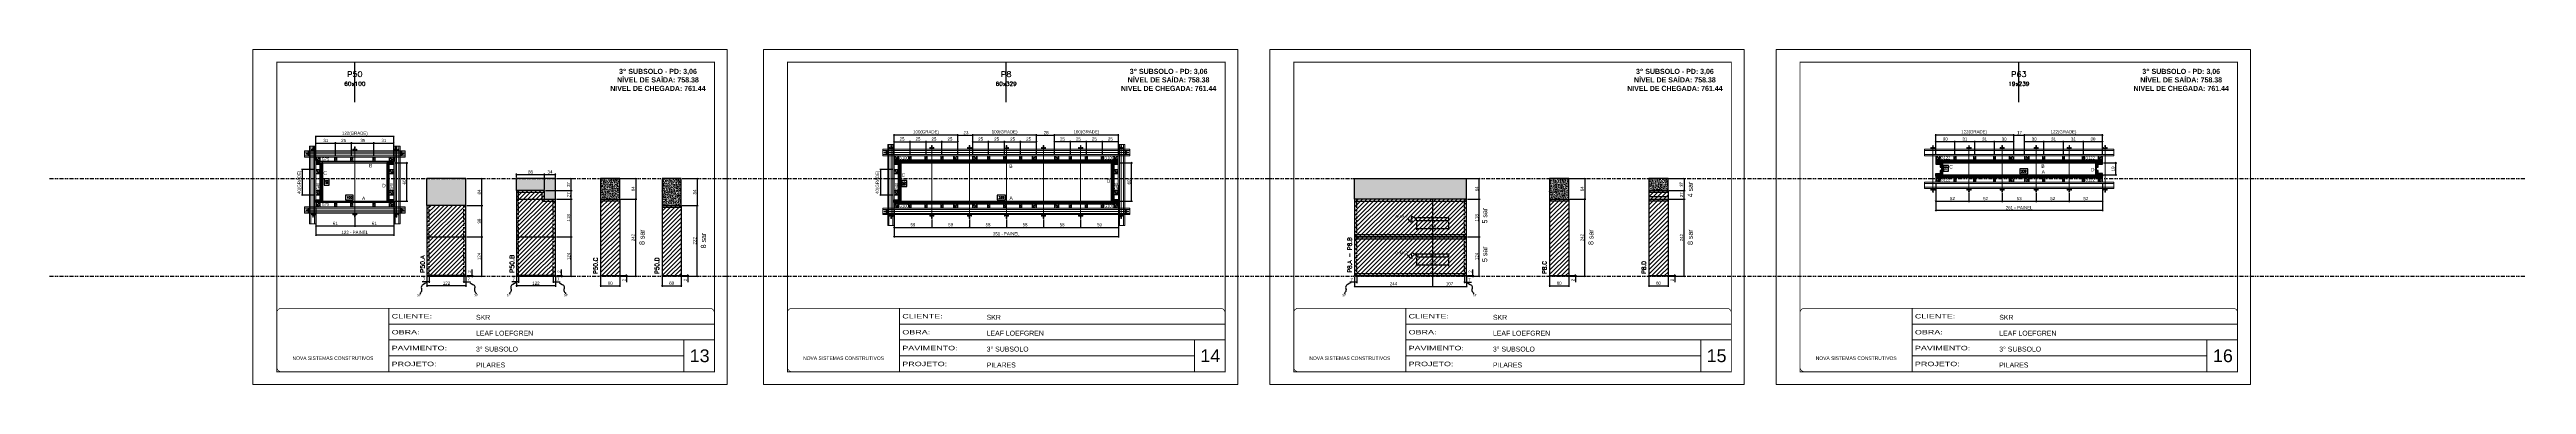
# Model space of a CAD drawing. Header units: millimetres. Extents: x 13777 to 27878, y -21631 to 6985.
# Drawn here: x 13777 to 21531, y 2489 to 3539 of the extents above; entities that cross this region are included whole.
import ezdxf
from ezdxf.enums import TextEntityAlignment as Align

# ---------------------------------------------------------------- set-up
doc = ezdxf.new("R2010")
doc.units = ezdxf.units.MM
for name, pattern in [('CONTINUO', [0]), ('DASHED', [0.75, 0.5, -0.25]), ('DIVIDE2', [0.625, 0.25, -0.125, 0, -0.125, 0, -0.125]), ('HIDDEN', [0.375, 0.25, -0.125])]:
    doc.linetypes.add(name, pattern=pattern)
for name, color, linetype, lineweight in [('CARIMBO', 255, 'Continuous', 9), ('Folhas', 255, 'Continuous', 9), ('Hachura', 251, 'Continuous', 9), ('Madeira', 126, 'Continuous', 18), ('Perfil Metálico', 224, 'Continuous', 18), ('SARRAFO DE PRESSAO', 251, 'DASHED', 9), ('Texto Seção', 7, 'Continuous', 15)]:
    doc.layers.add(name, color=color, linetype=linetype, lineweight=lineweight)
for name, color, linetype in [('CHAPA', 1, 'Continuous'), ('COTA', 241, 'Continuous'), ('MEIO_PONT', 93, 'Continuous'), ('NOMENCLATURA', 7, 'Continuous'), ('Nível', 160, 'Continuous'), ('Painéis', 200, 'Continuous'), ('Romaneio', 10, 'Continuous'), ('SARR_2.2x10', 60, 'Continuous'), ('SARR_2.2x7', 40, 'Continuous'), ('SARRAFO', 251, 'Continuous'), ('Sarrafo de Pressão', 42, 'HIDDEN'), ('texto', 7, 'Continuous'), ('Texto de Titulo', 7, 'Continuous'), ('Texto Qtd Sarr', 242, 'Continuous'), ('TEXTO_GERAL', 7, 'Continuous')]:
    doc.layers.add(name, color=color, linetype=linetype)
doc.styles.add('ARIAL', font='arial.ttf')
doc.styles.add('ARIAL_NARROW', font='ARIALN.TTF', dxfattribs={"height": 0.2})
doc.styles.add('COTA TECNICA', font='techl___.ttf', dxfattribs={"height": 10})
doc.styles.add('COTA TECNICA 2X', font='techl___.ttf', dxfattribs={"height": 10})
doc.styles.add('COTA TECNICA-50', font='techl___.ttf', dxfattribs={"height": 10})
doc.styles.add('REGUA-120', font='ROMANS.shx', dxfattribs={"height": 15})
doc.styles.add('ROMANC', font='techb___.ttf', dxfattribs={"height": 2.5})
doc.styles.add('ROMANS', font='romans.shx')
doc.styles.add('SANSSERIF', font='sas_____.pfb')
doc.styles.get("Standard").update_dxf_attribs({"font": 'arial.ttf'})
doc.styles.add('Tecnologia', font='')
doc.styles.get('Tecnologia').set_extended_font_data('Forgotten Futurist')
doc.dimstyles.new('COTA PAINEL-50', dxfattribs={"dimtxt": 10, "dimasz": 3, "dimexe": 3, "dimexo": 3, "dimgap": 3, "dimtad": 1, "dimdec": 1, "dimzin": 12, "dimdsep": 46, "dimtxsty": 'COTA TECNICA-50', "dimblk1": 'OBLIQUE', "dimblk2": 'OBLIQUE', "dimsah": 1, "dimcen": 0.9, "dimclrd": 4, "dimclre": 4, "dimclrt": 240, "dimadec": 1, "dimazin": 3, "dimtfac": 1, "dimtdec": 1, "dimtmove": 0, "dimatfit": 3, "dimfxl": 1, "dimtolj": 1, "dimtzin": 12, "dimarcsym": 0})
doc.dimstyles.new('PAINEL', dxfattribs={"dimtxt": 10, "dimasz": 3, "dimexe": 3, "dimexo": 3, "dimgap": 3, "dimtad": 1, "dimdec": 1, "dimzin": 12, "dimdsep": 46, "dimtxsty": 'COTA TECNICA', "dimblk1": 'OBLIQUE', "dimblk2": 'OBLIQUE', "dimsah": 1, "dimcen": 0.9, "dimclrd": 4, "dimclre": 4, "dimclrt": 240, "dimadec": 1, "dimazin": 3, "dimtfac": 1, "dimtdec": 1, "dimtmove": 0, "dimatfit": 3, "dimfxl": 1, "dimtolj": 1, "dimtzin": 12, "dimarcsym": 0})
doc.dimstyles.new('SECAO PILAR', dxfattribs={"dimtxt": 10, "dimasz": 3, "dimexe": 3, "dimexo": 3, "dimgap": 3, "dimtad": 1, "dimdec": 1, "dimlfac": 0.5, "dimzin": 12, "dimdsep": 46, "dimtxsty": 'COTA TECNICA 2X', "dimblk1": 'OBLIQUE', "dimblk2": 'OBLIQUE', "dimsah": 1, "dimcen": 0.9, "dimclrd": 256, "dimclre": 256, "dimclrt": 256, "dimadec": 1, "dimazin": 3, "dimtfac": 1, "dimtdec": 1, "dimtmove": 0, "dimatfit": 3, "dimfxl": 1, "dimtolj": 1, "dimtzin": 12, "dimarcsym": 0})
doc.dimstyles.new('SECÇÃO 2', dxfattribs={"dimtxt": 7, "dimasz": 6, "dimexe": 0.18, "dimexo": 2, "dimgap": -4, "dimtad": 3, "dimdec": 1, "dimlfac": 0.5, "dimzin": 12, "dimdsep": 46, "dimtxsty": 'ROMANS', "dimblk": 'ARCHTICK', "dimcen": 0.09, "dimse1": 1, "dimse2": 1, "dimsd1": 1, "dimsd2": 1, "dimclrd": 180, "dimclre": 5, "dimclrt": 1, "dimadec": 0, "dimazin": 3, "dimtfac": 1, "dimtdec": 1, "dimtofl": 0, "dimtmove": 0, "dimatfit": 3, "dimldrblk": 'ARCHTICK', "dimfxl": 1, "dimtolj": 1, "dimtzin": 0, "dimarcsym": 0})
doc.dimstyles.get("Standard").update_dxf_attribs({"dimtxt": 0.18, "dimasz": 0.18, "dimexe": 0.18, "dimexo": 0.0625, "dimgap": 0.09, "dimtad": 0, "dimtih": 1, "dimtoh": 1, "dimdec": 4, "dimzin": 0, "dimdsep": 46, "dimtxsty": 'Standard', "dimcen": 0.09, "dimadec": 0, "dimazin": 0, "dimtfac": 1, "dimtdec": 4, "dimtofl": 0, "dimtmove": 0, "dimatfit": 3, "dimfxl": 1, "dimtolj": 1, "dimtzin": 0, "dimarcsym": 0})
pattern_1 = [(225, (10558.0154, -19745.6665), (1.12253202, -1.12253202), [])]

# ---------------------------------------------------------------- blocks, each defined once
blk = doc.blocks.new('9999999999')
at = {"color": 30, "linetype": 'CONTINUO'}
for p, q in [((98564.6, 34230.2), (98564.6, 34429.4)), ((98564.6, 34379.6), (99584, 34379.6)), ((98564.6, 34329.8), (99488, 34329.8)), ((98564.6, 34280), (99488, 34280)), ((99584, 34329.8), (99488, 34329.8)), ((99488, 34329.8), (99488, 34230.2))]:
    blk.add_line(p, q, dxfattribs=at)
at = {"color": 30, "linetype": 'CONTINUO', "const_width": 2}
blk.add_lwpolyline([(99584, 34230.2), (99584, 34414.4, 0.414214), (99569, 34429.4), (98229, 34429.4, 0.414214), (98214, 34414.4), (98214, 34245.2, 0.414214), (98229, 34230.2), (99584, 34230.2)], format="xyb", dxfattribs=at)
at = {"layer": 'Folhas'}
blk.add_lwpolyline([(98139, 34190.2), (99624, 34190.2), (99624, 35240.2), (98139, 35240.2)], close=True, dxfattribs=at)
at = {"layer": 'Folhas', "color": 30, "const_width": 3}
blk.add_lwpolyline([(98214, 34230.2), (99584, 34230.2), (99584, 35200.2), (98214, 35200.2)], close=True, dxfattribs=at)
at = {"color": 7, "linetype": 'Continuous', "ltscale": 5, "style": 'ARIAL'}
for s, height, p in [('SKR', 15.48, (98837.7, 34393.1)), ('LEAF LOEFGREN', 15.483, (98837.7, 34343.3)), ('NOVA SISTEMAS CONSTRUTIVOS', 11.059, (98263.2, 34267.2)), ('3° SUBSOLO', 15.48, (98837.7, 34293.5)), ('PILARES', 15.48, (98837.7, 34243.7))]:
    blk.add_text(s, height=height, dxfattribs=at).set_placement(p)
at = {"layer": 'Folhas', "color": 7, "style": 'Tecnologia', "width": 1.5}
for s, p in [('OBRA:', (98573.7, 34347.3)), ('CLIENTE:', (98573.7, 34397.2)), ('PAVIMENTO:', (98573.7, 34297.5)), ('PROJETO:', (98573.7, 34247.7))]:
    blk.add_text(s, height=14, dxfattribs=at).set_placement(p)
blk = doc.blocks.new('*D1211')
at = {"layer": 'COTA', "color": 180, "lineweight": -2, "transparency": 16777216}
for p, q in [((14652.3, 3133.2), (14637.3, 3133.2)), ((14637.3, 3133.2), (14637.3, 3114.2)), ((14637.3, 3114.2), (14652.3, 3114.2)), ((14652.3, 3114.2), (14652.3, 3133.2))]:
    blk.add_line(p, q, dxfattribs=at)
at = {"layer": 'Defpoints', "color": 0, "transparency": 16777216}
for p in [(14650.1, 3183.7), (14650.1, 3063.7), (14656.3, 3063.7)]:
    blk.add_point(p, dxfattribs=at)
at = {"layer": 'COTA', "color": 1, "transparency": 16777216, "insert": (14644.8, 3123.7), "char_height": 7, "attachment_point": 5, "rotation": 90, "style": 'ROMANS'}
blk.add_mtext('\\A1;60', dxfattribs=at)
blk = doc.blocks.new('_ArchTick')
at = {"color": 0, "linetype": 'ByBlock', "const_width": 0.15}
blk.add_lwpolyline([(-0.5, -0.5), (0.5, 0.5)], dxfattribs=at)
blk = doc.blocks.new('*D1212')
at = {"layer": 'COTA', "color": 180, "lineweight": -2, "transparency": 16777216}
for p, q in [((14728.1, 3082.7), (14703.1, 3082.7)), ((14703.1, 3082.7), (14703.1, 3067.7)), ((14703.1, 3067.7), (14728.1, 3067.7)), ((14728.1, 3067.7), (14728.1, 3082.7))]:
    blk.add_line(p, q, dxfattribs=at)
at = {"layer": 'Defpoints', "color": 0, "transparency": 16777216}
for p in [(14632.8, 3063.7), (14832.8, 3063.7), (14832.8, 3063.7)]:
    blk.add_point(p, dxfattribs=at)
at = {"layer": 'COTA', "color": 1, "transparency": 16777216, "insert": (14715.6, 3075.2), "char_height": 7, "attachment_point": 5, "style": 'ROMANS'}
blk.add_mtext('\\A1;100', dxfattribs=at)
blk = doc.blocks.new('_Oblique')
at = {"color": 0, "linetype": 'ByBlock', "lineweight": -2}
blk.add_line((-0.5, -0.5), (0.5, 0.5), dxfattribs=at)
blk = doc.blocks.new('*D1213')
at = {"layer": 'COTA', "lineweight": -2, "transparency": 16777216}
for p, q in [((14610.8, 3042.8), (14610.8, 2954.6)), ((14854.8, 3042.8), (14854.8, 2954.6)), ((14610.8, 2957.6), (14854.8, 2957.6))]:
    blk.add_line(p, q, dxfattribs=at)
at = {"layer": 'Defpoints', "color": 0, "transparency": 16777216}
for p in [(14610.8, 3045.8), (14854.8, 3045.8), (14854.8, 2957.6)]:
    blk.add_point(p, dxfattribs=at)
at = {"layer": 'COTA', "lineweight": -2, "transparency": 16777216, "xscale": 3, "yscale": 3, "zscale": 3, "rotation": 180}
blk.add_blockref('_Oblique', (14610.8, 2957.6), dxfattribs=at)
at = {"layer": 'COTA', "lineweight": -2, "transparency": 16777216, "xscale": 3, "yscale": 3, "zscale": 3}
blk.add_blockref('_Oblique', (14854.8, 2957.6), dxfattribs=at)
at = {"layer": 'COTA', "transparency": 16777216, "insert": (14732.8, 2965.7), "char_height": 10, "attachment_point": 5, "style": 'COTA TECNICA 2X'}
blk.add_mtext('\\A1;122 - PAINEL', dxfattribs=at)
blk = doc.blocks.new('*D1214')
at = {"layer": 'COTA', "lineweight": -2, "transparency": 16777216}
for p, q in [((14607.8, 3162.8), (14566, 3162.8)), ((14569, 3082.8), (14569, 3162.8)), ((14607.8, 3082.8), (14566, 3082.8))]:
    blk.add_line(p, q, dxfattribs=at)
at = {"layer": 'Defpoints', "color": 0, "transparency": 16777216}
for p in [(14569, 3162.8), (14610.8, 3162.8), (14610.8, 3082.8)]:
    blk.add_point(p, dxfattribs=at)
at = {"layer": 'COTA', "lineweight": -2, "transparency": 16777216, "xscale": 3, "yscale": 3, "zscale": 3}
for p, rotation in [((14569, 3162.8), 90), ((14569, 3082.8), 270)]:
    blk.add_blockref('_Oblique', p, dxfattribs=dict(at, rotation=rotation))
at = {"layer": 'COTA', "transparency": 16777216, "insert": (14559.8, 3122.8), "char_height": 10, "attachment_point": 5, "rotation": 90, "style": 'COTA TECNICA 2X'}
blk.add_mtext('\\A1;40(GRADE)', dxfattribs=at)
blk = doc.blocks.new('*D1215')
at = {"layer": 'COTA', "lineweight": -2, "transparency": 16777216}
for p, q in [((14610.8, 3042.7), (14610.8, 2983)), ((14610.8, 2986), (14732.9, 2986)), ((14732.9, 3011), (14732.9, 2983))]:
    blk.add_line(p, q, dxfattribs=at)
at = {"layer": 'Defpoints', "color": 0, "transparency": 16777216}
for p in [(14610.8, 3045.7), (14732.9, 3014), (14732.9, 2986)]:
    blk.add_point(p, dxfattribs=at)
at = {"layer": 'COTA', "lineweight": -2, "transparency": 16777216, "xscale": 3, "yscale": 3, "zscale": 3, "rotation": 180}
blk.add_blockref('_Oblique', (14610.8, 2986), dxfattribs=at)
at = {"layer": 'COTA', "lineweight": -2, "transparency": 16777216, "xscale": 3, "yscale": 3, "zscale": 3}
blk.add_blockref('_Oblique', (14732.9, 2986), dxfattribs=at)
at = {"layer": 'COTA', "transparency": 16777216, "insert": (14671.8, 2994.1), "char_height": 10, "attachment_point": 5, "style": 'COTA TECNICA 2X'}
blk.add_mtext('\\A1;61', dxfattribs=at)
blk = doc.blocks.new('*D1216')
at = {"layer": 'COTA', "lineweight": -2, "transparency": 16777216}
for p, q in [((14610.8, 3190.7), (14610.8, 3248.7)), ((14610.8, 3245.7), (14672.8, 3245.7)), ((14672.8, 3204.7), (14672.8, 3248.7))]:
    blk.add_line(p, q, dxfattribs=at)
at = {"layer": 'Defpoints', "color": 0, "transparency": 16777216}
for p in [(14610.8, 3187.7), (14672.8, 3245.7), (14672.8, 3201.7)]:
    blk.add_point(p, dxfattribs=at)
at = {"layer": 'COTA', "lineweight": -2, "transparency": 16777216, "xscale": 3, "yscale": 3, "zscale": 3, "rotation": 180}
blk.add_blockref('_Oblique', (14610.8, 3245.7), dxfattribs=at)
at = {"layer": 'COTA', "lineweight": -2, "transparency": 16777216, "xscale": 3, "yscale": 3, "zscale": 3}
blk.add_blockref('_Oblique', (14672.8, 3245.7), dxfattribs=at)
at = {"layer": 'COTA', "transparency": 16777216, "insert": (14641.8, 3253.9), "char_height": 10, "attachment_point": 5, "style": 'COTA TECNICA 2X'}
blk.add_mtext('\\A1;31', dxfattribs=at)
blk = doc.blocks.new('PONTALETE')
at = {"layer": 'Madeira'}
for q in [(2.7, 7), (7, 5.8), (7, 1.7)]:
    blk.add_line((0, 0), q, dxfattribs=at)
blk.add_lwpolyline([(0, 0), (7, 0), (7, 7), (0, 7)], close=True, dxfattribs=at)
for centre, radius, start, end in [((2, 0.1), 6.23, 37.2818, 109.0913), ((1.1, 0.9), 3.19, 343.603, 109.9847), ((-0.2, -0.8), 3.09, 14.6322, 86.0383)]:
    blk.add_arc(centre, radius, start, end, dxfattribs=at)
blk = doc.blocks.new('C')
at = {"layer": 'Hachura', "color": 0}
for p, q in [((0, 3.2), (0, -3.2)), ((0.4, 3.2), (0, 3.2)), ((0.5, 3.2), (0, 3.2)), ((0.5, 3), (0, 3)), ((0.5, 2.9), (0, 2.9)), ((0, 2.7), (0, -1.2)), ((0.5, 2.6), (0, 2.6)), ((0.5, 2.2), (0, 2.2)), ((0.5, 1.5), (0, 1.5)), ((0.4, 0.5), (0.2, 0.5)), ((0.4, -3.2), (0.4, 3.2)), ((0.4, 3.2), (2.6, 3.2)), ((1.7, 1), (0.4, 1)), ((1.5, 0.1), (0.4, 0.1)), ((1.4, 1.9), (1.4, 1)), ((2.6, 2.4), (1.5, 2.1)), ((1.7, -1), (1.7, 1)), ((1.7, 1), (1.7, 0.8)), ((1.7, 1), (1.7, 0.8)), ((1.7, 0.8), (3.4, 0.8)), ((3.4, 0.4), (1.7, 0.4)), ((2.6, 3.2), (2.6, 2.4)), ((3.3, 0.8), (3.3, -0.8)), ((3.4, 0.8), (3.4, -0.8)), ((3.7, 0.4), (3.4, 0.4)), ((3.8, -0.5), (3.4, 0.4)), ((3.4, 0.1), (3.7, -0.6)), ((3.7, 0.5), (4.3, -0.6)), ((3.7, 0.4), (4.2, -0.5)), ((4.4, -0.6), (3.8, 0.5)), ((4.2, 0.4), (3.9, 0.4)), ((4.4, -0.5), (3.9, 0.4)), ((4.2, 0.4), (4.3, 0.4)), ((4.3, 0.5), (4.8, -0.6)), ((4.3, 0.4), (4.7, -0.5)), ((5, -0.6), (4.4, 0.5)), ((4.5, 0.4), (4.8, 0.4)), ((5, -0.5), (4.5, 0.4)), ((4.8, 0.4), (5.3, -0.5)), ((4.9, 0.5), (5.4, -0.6)), ((5.5, -0.6), (5, 0.5)), ((5.6, -0.5), (5.1, 0.4)), ((5.4, 0.4), (5.1, 0.4)), ((5.6, -0.5), (5.1, 0.4)), ((5.4, 0.4), (5.7, -0.2)), ((5.5, 0.5), (5.7, -0.1)), ((5.7, 0.2), (5.6, 0.5)), ((5.7, 0.3), (5.7, 0.4)), ((5.7, 0.4), (5.7, 0.4)), ((5.7, 0.4), (5.9, 0.3)), ((5.7, 0.4), (5.7, -0.5)), ((5.9, -0.4), (5.9, 0.3)), ((0.4, 0), (0, 0)), ((0.5, -1.5), (0, -1.5)), ((0.5, -2.2), (0, -2.2)), ((0.5, -2.6), (0, -2.6)), ((0.5, -2.9), (0, -2.9)), ((0.5, -3), (0, -3)), ((0, -3.2), (2.6, -3.2)), ((0.5, -3.2), (0, -3.2)), ((0.1, -0.5), (0.3, -0.5)), ((0.3, -0.5), (0.4, -0.5)), ((0.4, 0), (0.4, -1)), ((0.4, -0.2), (1.5, -0.2)), ((0.4, -0.6), (0.4, -0.3)), ((0.4, -3.2), (0.4, -0.6)), ((0.4, -1), (1.7, -1)), ((1.4, -1.9), (1.4, -1)), ((2.6, -2.4), (1.5, -2.1)), ((3.4, -0.3), (1.7, -0.3)), ((3.4, -0.8), (1.7, -0.8)), ((2.6, -3.2), (2.6, -2.4)), ((3.4, -0.1), (3.6, -0.5)), ((3.4, -0.5), (3.6, -0.5)), ((3.8, -0.5), (4.2, -0.5)), ((4.4, -0.5), (4.7, -0.5)), ((4.6, -0.5), (4.7, -0.5)), ((5, -0.5), (5.3, -0.5)), ((5.6, -0.5), (5.7, -0.5)), ((5.7, -0.5), (5.9, -0.4)), ((5.7, -0.5), (5.7, -0.5))]:
    blk.add_line(p, q, dxfattribs=at)
for centre, radius, start, end in [((1.5, 1.9), 0.161, 104.7436, 180), ((1.4, 0), 0.129, 272.695, 87.305), ((3.8, 0.4), 0.143, 25.5688, 154.4312), ((4.4, 0.4), 0.143, 25.5688, 154.4312), ((5, 0.4), 0.143, 25.5688, 154.4312), ((5.5, 0.4), 0.143, 25.5688, 154.4312), ((0.2, -0.4), 0.174, 221.744, 317.8592), ((1.5, -1.9), 0.161, 180, 255.2564), ((3.7, -0.4), 0.174, 222.1408, 318.256), ((4.3, -0.4), 0.174, 222.1408, 318.256), ((4.9, -0.4), 0.174, 222.1408, 318.256), ((5.4, -0.4), 0.174, 222.1408, 318.256), ((5.6, -0.4), 0.174, 317.8592, 318.256)]:
    blk.add_arc(centre, radius, start, end, dxfattribs=at)
blk = doc.blocks.new('MEIO PONTALETE')
at = {"layer": 'Madeira'}
for q in [(2.7, 7), (3.5, 2.9), (3.5, 0.9)]:
    blk.add_line((0, 0), q, dxfattribs=at)
blk.add_lwpolyline([(0, 0), (3.5, 0), (3.5, 7), (0, 7)], close=True, dxfattribs=at)
for centre, radius, start, end in [((2, 0.1), 6.23, 76.4499, 109.0913), ((1.1, 0.9), 3.19, 40.9063, 109.9847), ((-0.2, -0.8), 3.09, 14.6322, 86.0383)]:
    blk.add_arc(centre, radius, start, end, dxfattribs=at)
blk = doc.blocks.new('*D1233')
at = {"layer": 'COTA', "lineweight": -2, "transparency": 16777216}
for p, q in [((14672.8, 3204.7), (14672.8, 3248.7)), ((14672.8, 3245.7), (14722.8, 3245.7)), ((14722.8, 3204.7), (14722.8, 3248.7))]:
    blk.add_line(p, q, dxfattribs=at)
at = {"layer": 'Defpoints', "color": 0, "transparency": 16777216}
for p in [(14672.8, 3201.7), (14722.8, 3245.7), (14722.8, 3201.7)]:
    blk.add_point(p, dxfattribs=at)
at = {"layer": 'COTA', "lineweight": -2, "transparency": 16777216, "xscale": 3, "yscale": 3, "zscale": 3, "rotation": 180}
blk.add_blockref('_Oblique', (14672.8, 3245.7), dxfattribs=at)
at = {"layer": 'COTA', "lineweight": -2, "transparency": 16777216, "xscale": 3, "yscale": 3, "zscale": 3}
blk.add_blockref('_Oblique', (14722.8, 3245.7), dxfattribs=at)
at = {"layer": 'COTA', "transparency": 16777216, "insert": (14697.8, 3253.8), "char_height": 10, "attachment_point": 5, "style": 'COTA TECNICA 2X'}
blk.add_mtext('\\A1;25', dxfattribs=at)
blk = doc.blocks.new('*D1234')
at = {"layer": 'COTA', "lineweight": -2, "transparency": 16777216}
for p, q in [((14610.8, 3204.7), (14610.8, 3268.9)), ((14854.8, 3265.9), (14610.8, 3265.9)), ((14854.8, 3204.7), (14854.8, 3268.9))]:
    blk.add_line(p, q, dxfattribs=at)
at = {"layer": 'Defpoints', "color": 0, "transparency": 16777216}
for p in [(14610.8, 3265.9), (14610.8, 3201.7), (14854.8, 3201.7)]:
    blk.add_point(p, dxfattribs=at)
at = {"layer": 'COTA', "lineweight": -2, "transparency": 16777216, "xscale": 3, "yscale": 3, "zscale": 3, "rotation": 180}
blk.add_blockref('_Oblique', (14610.8, 3265.9), dxfattribs=at)
at = {"layer": 'COTA', "lineweight": -2, "transparency": 16777216, "xscale": 3, "yscale": 3, "zscale": 3}
blk.add_blockref('_Oblique', (14854.8, 3265.9), dxfattribs=at)
at = {"layer": 'COTA', "transparency": 16777216, "insert": (14732.8, 3275.1), "char_height": 10, "attachment_point": 5, "style": 'COTA TECNICA 2X'}
blk.add_mtext('\\A1;122(GRADE)', dxfattribs=at)
blk = doc.blocks.new('*D1235')
at = {"layer": 'COTA', "lineweight": -2, "transparency": 16777216}
for p, q in [((14857.8, 3183.7), (14899.1, 3183.7)), ((14896.1, 3063.7), (14896.1, 3183.7)), ((14857.8, 3063.7), (14899.1, 3063.7))]:
    blk.add_line(p, q, dxfattribs=at)
at = {"layer": 'Defpoints', "color": 0, "transparency": 16777216}
for p in [(14854.8, 3183.7), (14896.1, 3183.7), (14854.8, 3063.7)]:
    blk.add_point(p, dxfattribs=at)
at = {"layer": 'COTA', "lineweight": -2, "transparency": 16777216, "xscale": 3, "yscale": 3, "zscale": 3}
for p, rotation in [((14896.1, 3183.7), 90), ((14896.1, 3063.7), 270)]:
    blk.add_blockref('_Oblique', p, dxfattribs=dict(at, rotation=rotation))
at = {"layer": 'COTA', "transparency": 16777216, "insert": (14888, 3123.7), "char_height": 10, "attachment_point": 5, "rotation": 90, "style": 'COTA TECNICA 2X'}
blk.add_mtext('\\A1;60', dxfattribs=at)
blk = doc.blocks.new('titulo1')
at = {"layer": 'Defpoints', "color": 252, "linetype": 'HIDDEN', "ltscale": 2}
blk.add_line((0, 0), (0, 125), dxfattribs=at)
at = {"layer": 'Defpoints', "style": 'ROMANS', "oblique": 15}
blk.add_attdef('FOLHA', text='', height=10, dxfattribs=at).set_placement((0, 15.6), align=Align.MIDDLE_CENTER)
at = {"layer": 'Texto Qtd Sarr', "color": 3, "style": 'ROMANS', "oblique": 15}
for tag, height, p in [('TITULO', 17, (0, 71.4)), ('SEÇÃO', 12, (0, 41.5))]:
    blk.add_attdef(tag, text='', height=height, dxfattribs=at).set_placement(p, align=Align.MIDDLE_CENTER)
blk = doc.blocks.new('*D1236')
at = {"layer": 'COTA', "lineweight": -2, "transparency": 16777216}
for p, q in [((14732.9, 3011), (14732.9, 2983)), ((14732.9, 2986), (14854.9, 2986)), ((14854.9, 2989.2), (14854.9, 2983))]:
    blk.add_line(p, q, dxfattribs=at)
at = {"layer": 'Defpoints', "color": 0, "transparency": 16777216}
for p in [(14732.9, 3014), (14854.9, 2992.2), (14854.9, 2986)]:
    blk.add_point(p, dxfattribs=at)
at = {"layer": 'COTA', "lineweight": -2, "transparency": 16777216, "xscale": 3, "yscale": 3, "zscale": 3, "rotation": 180}
blk.add_blockref('_Oblique', (14732.9, 2986), dxfattribs=at)
at = {"layer": 'COTA', "lineweight": -2, "transparency": 16777216, "xscale": 3, "yscale": 3, "zscale": 3}
blk.add_blockref('_Oblique', (14854.9, 2986), dxfattribs=at)
at = {"layer": 'COTA', "transparency": 16777216, "insert": (14793.9, 2994.1), "char_height": 10, "attachment_point": 5, "style": 'COTA TECNICA 2X'}
blk.add_mtext('\\A1;61', dxfattribs=at)
blk = doc.blocks.new('*D1237')
at = {"layer": 'COTA', "lineweight": -2, "transparency": 16777216}
for p, q in [((14722.8, 3204.7), (14722.8, 3248.7)), ((14722.8, 3245.7), (14792.8, 3245.7)), ((14792.8, 3204.7), (14792.8, 3248.7))]:
    blk.add_line(p, q, dxfattribs=at)
at = {"layer": 'Defpoints', "color": 0, "transparency": 16777216}
for p in [(14722.8, 3201.7), (14792.8, 3245.7), (14792.8, 3201.7)]:
    blk.add_point(p, dxfattribs=at)
at = {"layer": 'COTA', "lineweight": -2, "transparency": 16777216, "xscale": 3, "yscale": 3, "zscale": 3, "rotation": 180}
blk.add_blockref('_Oblique', (14722.8, 3245.7), dxfattribs=at)
at = {"layer": 'COTA', "lineweight": -2, "transparency": 16777216, "xscale": 3, "yscale": 3, "zscale": 3}
blk.add_blockref('_Oblique', (14792.8, 3245.7), dxfattribs=at)
at = {"layer": 'COTA', "transparency": 16777216, "insert": (14757.8, 3253.9), "char_height": 10, "attachment_point": 5, "style": 'COTA TECNICA 2X'}
blk.add_mtext('\\A1;35', dxfattribs=at)
blk = doc.blocks.new('*D1238')
at = {"layer": 'COTA', "lineweight": -2, "transparency": 16777216}
for p, q in [((14792.8, 3204.7), (14792.8, 3248.7)), ((14792.8, 3245.7), (14854.8, 3245.7)), ((14854.8, 3239.3), (14854.8, 3248.7))]:
    blk.add_line(p, q, dxfattribs=at)
at = {"layer": 'Defpoints', "color": 0, "transparency": 16777216}
for p in [(14792.8, 3201.7), (14854.8, 3245.7), (14854.8, 3236.3)]:
    blk.add_point(p, dxfattribs=at)
at = {"layer": 'COTA', "lineweight": -2, "transparency": 16777216, "xscale": 3, "yscale": 3, "zscale": 3, "rotation": 180}
blk.add_blockref('_Oblique', (14792.8, 3245.7), dxfattribs=at)
at = {"layer": 'COTA', "lineweight": -2, "transparency": 16777216, "xscale": 3, "yscale": 3, "zscale": 3}
blk.add_blockref('_Oblique', (14854.8, 3245.7), dxfattribs=at)
at = {"layer": 'COTA', "transparency": 16777216, "insert": (14823.8, 3253.9), "char_height": 10, "attachment_point": 5, "style": 'COTA TECNICA 2X'}
blk.add_mtext('\\A1;31', dxfattribs=at)
blk = doc.blocks.new('*D1217')
at = {"layer": 'COTA', "color": 4, "lineweight": -2, "transparency": 16777216}
for p, q in [((14958.7, 2827.3), (14958.7, 2795.4)), ((15080.7, 2798.4), (14958.7, 2798.4)), ((15080.7, 2827.3), (15080.7, 2795.4))]:
    blk.add_line(p, q, dxfattribs=at)
at = {"layer": 'Defpoints', "color": 0, "transparency": 16777216}
for p in [(14958.7, 2830.3), (14958.7, 2798.4), (15080.7, 2830.3)]:
    blk.add_point(p, dxfattribs=at)
at = {"layer": 'COTA', "color": 4, "lineweight": -2, "transparency": 16777216, "xscale": 3, "yscale": 3, "zscale": 3, "rotation": 180}
blk.add_blockref('_Oblique', (14958.7, 2798.4), dxfattribs=at)
at = {"layer": 'COTA', "color": 4, "lineweight": -2, "transparency": 16777216, "xscale": 3, "yscale": 3, "zscale": 3}
blk.add_blockref('_Oblique', (15080.7, 2798.4), dxfattribs=at)
at = {"layer": 'COTA', "color": 240, "transparency": 16777216, "insert": (15019.7, 2806.4), "char_height": 10, "attachment_point": 5, "style": 'COTA TECNICA'}
blk.add_mtext('\\A1;122', dxfattribs=at)
blk = doc.blocks.new('*D1218')
at = {"layer": 'COTA', "color": 4, "lineweight": -2, "transparency": 16777216}
for p, q in [((15073.7, 2827.3), (15073.7, 2808)), ((15073.7, 2811), (15080.7, 2811)), ((15080.7, 2825.3), (15080.7, 2808)), ((15080.7, 2811), (15095.4, 2811))]:
    blk.add_line(p, q, dxfattribs=at)
at = {"layer": 'Defpoints', "color": 0, "transparency": 16777216}
for p in [(15073.7, 2830.3), (15080.7, 2828.3), (15080.7, 2811)]:
    blk.add_point(p, dxfattribs=at)
at = {"layer": 'COTA', "color": 4, "lineweight": -2, "transparency": 16777216, "xscale": 3, "yscale": 3, "zscale": 3, "rotation": 180}
blk.add_blockref('_Oblique', (15073.7, 2811), dxfattribs=at)
at = {"layer": 'COTA', "color": 4, "lineweight": -2, "transparency": 16777216, "xscale": 3, "yscale": 3, "zscale": 3}
blk.add_blockref('_Oblique', (15080.7, 2811), dxfattribs=at)
at = {"layer": 'COTA', "color": 240, "transparency": 16777216, "insert": (15089.6, 2819.1), "char_height": 10, "attachment_point": 5, "style": 'COTA TECNICA-50'}
blk.add_mtext('\\A1;7', dxfattribs=at)
blk = doc.blocks.new('*D1220')
at = {"layer": 'COTA', "color": 4, "lineweight": -2, "transparency": 16777216}
for p, q in [((14958.7, 2811), (14944, 2811)), ((14958.7, 2825.3), (14958.7, 2808)), ((14965.7, 2811), (14958.7, 2811)), ((14965.7, 2827.3), (14965.7, 2808))]:
    blk.add_line(p, q, dxfattribs=at)
at = {"layer": 'Defpoints', "color": 0, "transparency": 16777216}
for p in [(14958.7, 2828.3), (14958.7, 2811), (14965.7, 2830.3)]:
    blk.add_point(p, dxfattribs=at)
at = {"layer": 'COTA', "color": 4, "lineweight": -2, "transparency": 16777216, "xscale": 3, "yscale": 3, "zscale": 3, "rotation": 180}
blk.add_blockref('_Oblique', (14958.7, 2811), dxfattribs=at)
at = {"layer": 'COTA', "color": 4, "lineweight": -2, "transparency": 16777216, "xscale": 3, "yscale": 3, "zscale": 3}
blk.add_blockref('_Oblique', (14965.7, 2811), dxfattribs=at)
at = {"layer": 'COTA', "color": 240, "transparency": 16777216, "insert": (14949.8, 2819.1), "char_height": 10, "attachment_point": 5, "style": 'COTA TECNICA-50'}
blk.add_mtext('\\A1;7', dxfattribs=at)
blk = doc.blocks.new('*D1221')
at = {"layer": 'COTA', "color": 4, "lineweight": -2, "transparency": 16777216}
for p, q in [((15083.7, 2830.3), (15103, 2830.3)), ((15083.7, 2828.3), (15103, 2828.3)), ((15100, 2830.3), (15100, 2849.1)), ((15100, 2828.3), (15100, 2830.3)), ((15100, 2828.3), (15100, 2825.3))]:
    blk.add_line(p, q, dxfattribs=at)
at = {"layer": 'Defpoints', "color": 0, "transparency": 16777216}
for p in [(15080.7, 2830.3), (15080.7, 2828.3), (15100, 2828.3)]:
    blk.add_point(p, dxfattribs=at)
at = {"layer": 'COTA', "color": 4, "lineweight": -2, "transparency": 16777216, "xscale": 3, "yscale": 3, "zscale": 3}
for p, rotation in [((15100, 2830.3), 270), ((15100, 2828.3), 90)]:
    blk.add_blockref('_Oblique', p, dxfattribs=dict(at, rotation=rotation))
at = {"layer": 'COTA', "color": 240, "transparency": 16777216, "insert": (15092, 2843), "char_height": 10, "attachment_point": 5, "rotation": 90, "style": 'COTA TECNICA-50'}
blk.add_mtext('\\A1;2', dxfattribs=at)
blk = doc.blocks.new('*D1239')
at = {"layer": 'COTA', "color": 4, "lineweight": -2, "transparency": 16777216}
for p, q in [((15083.7, 3134.3), (15133.1, 3134.3)), ((15130.1, 3050.3), (15130.1, 3134.3)), ((15083.7, 3050.3), (15133.1, 3050.3))]:
    blk.add_line(p, q, dxfattribs=at)
at = {"layer": 'Defpoints', "color": 0, "transparency": 16777216}
for p in [(15080.7, 3134.3), (15130.1, 3134.3), (15080.7, 3050.3)]:
    blk.add_point(p, dxfattribs=at)
at = {"layer": 'COTA', "color": 4, "lineweight": -2, "transparency": 16777216, "xscale": 3, "yscale": 3, "zscale": 3}
for p, rotation in [((15130.1, 3134.3), 90), ((15130.1, 3050.3), 270)]:
    blk.add_blockref('_Oblique', p, dxfattribs=dict(at, rotation=rotation))
at = {"layer": 'COTA', "color": 240, "transparency": 16777216, "insert": (15122, 3092.3), "char_height": 10, "attachment_point": 5, "rotation": 90, "style": 'COTA TECNICA-50'}
blk.add_mtext('\\A1;84', dxfattribs=at)
blk = doc.blocks.new('*D1240')
at = {"layer": 'COTA', "color": 4, "linetype": 'ByBlock', "lineweight": -2, "transparency": 16777216}
for p, q in [((15083.7, 2952.3), (15133.1, 2952.3)), ((15130.1, 2828.3), (15130.1, 2952.3)), ((15083.7, 2828.3), (15133.1, 2828.3))]:
    blk.add_line(p, q, dxfattribs=at)
at = {"layer": 'Defpoints', "color": 0, "linetype": 'ByBlock', "transparency": 16777216}
for p in [(15080.7, 2952.3), (15130.1, 2952.3), (15080.7, 2828.3)]:
    blk.add_point(p, dxfattribs=at)
at = {"layer": 'COTA', "color": 4, "linetype": 'ByBlock', "lineweight": -2, "transparency": 16777216, "xscale": 3, "yscale": 3, "zscale": 3}
for p, rotation in [((15130.1, 2952.3), 90), ((15130.1, 2828.3), 270)]:
    blk.add_blockref('_Oblique', p, dxfattribs=dict(at, rotation=rotation))
at = {"layer": 'COTA', "color": 240, "linetype": 'ByBlock', "transparency": 16777216, "insert": (15122, 2890.3), "char_height": 10, "attachment_point": 5, "rotation": 90, "style": 'COTA TECNICA'}
blk.add_mtext('\\A1;124', dxfattribs=at)
blk = doc.blocks.new('*D1241')
at = {"layer": 'COTA', "color": 4, "linetype": 'ByBlock', "lineweight": -2, "transparency": 16777216}
for p, q in [((15083.7, 2952.3), (15133.1, 2952.3)), ((15130.1, 2828.3), (15130.1, 2952.3)), ((15083.7, 2828.3), (15133.1, 2828.3))]:
    blk.add_line(p, q, dxfattribs=at)
at = {"layer": 'Defpoints', "color": 0, "linetype": 'ByBlock', "transparency": 16777216}
for p in [(15080.7, 2952.3), (15130.1, 2952.3), (15080.7, 2828.3)]:
    blk.add_point(p, dxfattribs=at)
at = {"layer": 'COTA', "color": 4, "linetype": 'ByBlock', "lineweight": -2, "transparency": 16777216, "xscale": 3, "yscale": 3, "zscale": 3}
for p, rotation in [((15130.1, 2952.3), 90), ((15130.1, 2828.3), 270)]:
    blk.add_blockref('_Oblique', p, dxfattribs=dict(at, rotation=rotation))
at = {"layer": 'COTA', "color": 240, "linetype": 'ByBlock', "transparency": 16777216, "insert": (15122, 2890.3), "char_height": 10, "attachment_point": 5, "rotation": 90, "style": 'COTA TECNICA'}
blk.add_mtext('\\A1;124', dxfattribs=at)
blk = doc.blocks.new('*D1222')
at = {"layer": 'COTA', "color": 4, "lineweight": -2, "transparency": 16777216}
for p, q in [((15238.7, 2827.3), (15238.7, 2795.4)), ((15360.7, 2798.4), (15238.7, 2798.4)), ((15360.7, 2827.3), (15360.7, 2795.4))]:
    blk.add_line(p, q, dxfattribs=at)
at = {"layer": 'Defpoints', "color": 0, "transparency": 16777216}
for p in [(15238.7, 2830.3), (15238.7, 2798.4), (15360.7, 2830.3)]:
    blk.add_point(p, dxfattribs=at)
at = {"layer": 'COTA', "color": 4, "lineweight": -2, "transparency": 16777216, "xscale": 3, "yscale": 3, "zscale": 3, "rotation": 180}
blk.add_blockref('_Oblique', (15238.7, 2798.4), dxfattribs=at)
at = {"layer": 'COTA', "color": 4, "lineweight": -2, "transparency": 16777216, "xscale": 3, "yscale": 3, "zscale": 3}
blk.add_blockref('_Oblique', (15360.7, 2798.4), dxfattribs=at)
at = {"layer": 'COTA', "color": 240, "transparency": 16777216, "insert": (15299.7, 2806.4), "char_height": 10, "attachment_point": 5, "style": 'COTA TECNICA'}
blk.add_mtext('\\A1;122', dxfattribs=at)
blk = doc.blocks.new('*D1223')
at = {"layer": 'COTA', "color": 4, "lineweight": -2, "transparency": 16777216}
for p, q in [((15353.7, 2827.3), (15353.7, 2808)), ((15353.7, 2811), (15360.7, 2811)), ((15360.7, 2825.3), (15360.7, 2808)), ((15360.7, 2811), (15375.4, 2811))]:
    blk.add_line(p, q, dxfattribs=at)
at = {"layer": 'Defpoints', "color": 0, "transparency": 16777216}
for p in [(15353.7, 2830.3), (15360.7, 2828.3), (15360.7, 2811)]:
    blk.add_point(p, dxfattribs=at)
at = {"layer": 'COTA', "color": 4, "lineweight": -2, "transparency": 16777216, "xscale": 3, "yscale": 3, "zscale": 3, "rotation": 180}
blk.add_blockref('_Oblique', (15353.7, 2811), dxfattribs=at)
at = {"layer": 'COTA', "color": 4, "lineweight": -2, "transparency": 16777216, "xscale": 3, "yscale": 3, "zscale": 3}
blk.add_blockref('_Oblique', (15360.7, 2811), dxfattribs=at)
at = {"layer": 'COTA', "color": 240, "transparency": 16777216, "insert": (15369.5, 2819.1), "char_height": 10, "attachment_point": 5, "style": 'COTA TECNICA-50'}
blk.add_mtext('\\A1;7', dxfattribs=at)
blk = doc.blocks.new('*D1224')
at = {"layer": 'COTA', "color": 4, "lineweight": -2, "transparency": 16777216}
for p, q in [((15238.7, 2811), (15223.9, 2811)), ((15238.7, 2825.3), (15238.7, 2808)), ((15245.7, 2811), (15238.7, 2811)), ((15245.7, 2827.3), (15245.7, 2808))]:
    blk.add_line(p, q, dxfattribs=at)
at = {"layer": 'Defpoints', "color": 0, "transparency": 16777216}
for p in [(15238.7, 2828.3), (15238.7, 2811), (15245.7, 2830.3)]:
    blk.add_point(p, dxfattribs=at)
at = {"layer": 'COTA', "color": 4, "lineweight": -2, "transparency": 16777216, "xscale": 3, "yscale": 3, "zscale": 3, "rotation": 180}
blk.add_blockref('_Oblique', (15238.7, 2811), dxfattribs=at)
at = {"layer": 'COTA', "color": 4, "lineweight": -2, "transparency": 16777216, "xscale": 3, "yscale": 3, "zscale": 3}
blk.add_blockref('_Oblique', (15245.7, 2811), dxfattribs=at)
at = {"layer": 'COTA', "color": 240, "transparency": 16777216, "insert": (15229.8, 2819.1), "char_height": 10, "attachment_point": 5, "style": 'COTA TECNICA-50'}
blk.add_mtext('\\A1;7', dxfattribs=at)
blk = doc.blocks.new('*D1225')
at = {"layer": 'COTA', "color": 4, "lineweight": -2, "transparency": 16777216}
for p, q in [((15363.7, 2830.3), (15382.9, 2830.3)), ((15363.7, 2828.3), (15382.9, 2828.3)), ((15379.9, 2830.3), (15379.9, 2849.1)), ((15379.9, 2828.3), (15379.9, 2830.3)), ((15379.9, 2828.3), (15379.9, 2825.3))]:
    blk.add_line(p, q, dxfattribs=at)
at = {"layer": 'Defpoints', "color": 0, "transparency": 16777216}
for p in [(15360.7, 2830.3), (15360.7, 2828.3), (15379.9, 2828.3)]:
    blk.add_point(p, dxfattribs=at)
at = {"layer": 'COTA', "color": 4, "lineweight": -2, "transparency": 16777216, "xscale": 3, "yscale": 3, "zscale": 3}
for p, rotation in [((15379.9, 2830.3), 270), ((15379.9, 2828.3), 90)]:
    blk.add_blockref('_Oblique', p, dxfattribs=dict(at, rotation=rotation))
at = {"layer": 'COTA', "color": 240, "transparency": 16777216, "insert": (15371.9, 2843), "char_height": 10, "attachment_point": 5, "rotation": 90, "style": 'COTA TECNICA-50'}
blk.add_mtext('\\A1;2', dxfattribs=at)
blk = doc.blocks.new('*D1242')
at = {"layer": 'COTA', "color": 4, "lineweight": -2, "transparency": 16777216}
for p, q in [((15363.7, 3134.3), (15413, 3134.3)), ((15410, 3097.3), (15410, 3134.3)), ((15329.7, 3097.3), (15413, 3097.3))]:
    blk.add_line(p, q, dxfattribs=at)
at = {"layer": 'Defpoints', "color": 0, "transparency": 16777216}
for p in [(15360.7, 3134.3), (15410, 3134.3), (15326.7, 3097.3)]:
    blk.add_point(p, dxfattribs=at)
at = {"layer": 'COTA', "color": 4, "lineweight": -2, "transparency": 16777216, "xscale": 3, "yscale": 3, "zscale": 3}
for p, rotation in [((15410, 3134.3), 90), ((15410, 3097.3), 270)]:
    blk.add_blockref('_Oblique', p, dxfattribs=dict(at, rotation=rotation))
at = {"layer": 'COTA', "color": 240, "transparency": 16777216, "insert": (15401.8, 3115.8), "char_height": 10, "attachment_point": 5, "rotation": 90, "style": 'COTA TECNICA-50'}
blk.add_mtext('\\A1;37', dxfattribs=at)
blk = doc.blocks.new('*D1226')
at = {"layer": 'COTA', "color": 4, "lineweight": -2, "transparency": 16777216}
for p, q in [((15363.7, 3070.3), (15413, 3070.3)), ((15410, 2952.3), (15410, 3070.3)), ((15363.7, 2952.3), (15413, 2952.3))]:
    blk.add_line(p, q, dxfattribs=at)
at = {"layer": 'Defpoints', "color": 0, "transparency": 16777216}
for p in [(15360.7, 3070.3), (15410, 3070.3), (15360.7, 2952.3)]:
    blk.add_point(p, dxfattribs=at)
at = {"layer": 'COTA', "color": 4, "lineweight": -2, "transparency": 16777216, "xscale": 3, "yscale": 3, "zscale": 3}
for p, rotation in [((15410, 3070.3), 90), ((15410, 2952.3), 270)]:
    blk.add_blockref('_Oblique', p, dxfattribs=dict(at, rotation=rotation))
at = {"layer": 'COTA', "color": 240, "transparency": 16777216, "insert": (15401.9, 3011.3), "char_height": 10, "attachment_point": 5, "rotation": 90, "style": 'COTA TECNICA-50'}
blk.add_mtext('\\A1;118', dxfattribs=at)
blk = doc.blocks.new('*D1227')
at = {"layer": 'COTA', "color": 4, "lineweight": -2, "transparency": 16777216}
for p, q in [((15329.7, 3097.3), (15413, 3097.3)), ((15363.7, 3070.3), (15413, 3070.3)), ((15410, 3070.3), (15410, 3097.3))]:
    blk.add_line(p, q, dxfattribs=at)
at = {"layer": 'Defpoints', "color": 0, "transparency": 16777216}
for p in [(15326.7, 3097.3), (15360.7, 3070.3), (15410, 3097.3)]:
    blk.add_point(p, dxfattribs=at)
at = {"layer": 'COTA', "color": 4, "lineweight": -2, "transparency": 16777216, "xscale": 3, "yscale": 3, "zscale": 3}
for p, rotation in [((15410, 3097.3), 90), ((15410, 3070.3), 270)]:
    blk.add_blockref('_Oblique', p, dxfattribs=dict(at, rotation=rotation))
at = {"layer": 'COTA', "color": 240, "transparency": 16777216, "insert": (15402, 3083.8), "char_height": 10, "attachment_point": 5, "rotation": 90, "style": 'COTA TECNICA-50'}
blk.add_mtext('\\A1;27', dxfattribs=at)
blk = doc.blocks.new('*D1243')
at = {"layer": 'COTA', "color": 4, "linetype": 'ByBlock', "lineweight": -2, "transparency": 16777216}
for p, q in [((15363.7, 2952.3), (15413, 2952.3)), ((15410, 2828.3), (15410, 2952.3)), ((15363.7, 2828.3), (15413, 2828.3))]:
    blk.add_line(p, q, dxfattribs=at)
at = {"layer": 'Defpoints', "color": 0, "linetype": 'ByBlock', "transparency": 16777216}
for p in [(15360.7, 2952.3), (15410, 2952.3), (15360.7, 2828.3)]:
    blk.add_point(p, dxfattribs=at)
at = {"layer": 'COTA', "color": 4, "linetype": 'ByBlock', "lineweight": -2, "transparency": 16777216, "xscale": 3, "yscale": 3, "zscale": 3}
for p, rotation in [((15410, 2952.3), 90), ((15410, 2828.3), 270)]:
    blk.add_blockref('_Oblique', p, dxfattribs=dict(at, rotation=rotation))
at = {"layer": 'COTA', "color": 240, "linetype": 'ByBlock', "transparency": 16777216, "insert": (15402, 2890.3), "char_height": 10, "attachment_point": 5, "rotation": 90, "style": 'COTA TECNICA'}
blk.add_mtext('\\A1;124', dxfattribs=at)
blk = doc.blocks.new('*D1244')
at = {"layer": 'COTA', "color": 4, "linetype": 'ByBlock', "lineweight": -2, "transparency": 16777216}
for p, q in [((15363.7, 2952.3), (15413, 2952.3)), ((15410, 2828.3), (15410, 2952.3)), ((15363.7, 2828.3), (15413, 2828.3))]:
    blk.add_line(p, q, dxfattribs=at)
at = {"layer": 'Defpoints', "color": 0, "linetype": 'ByBlock', "transparency": 16777216}
for p in [(15360.7, 2952.3), (15410, 2952.3), (15360.7, 2828.3)]:
    blk.add_point(p, dxfattribs=at)
at = {"layer": 'COTA', "color": 4, "linetype": 'ByBlock', "lineweight": -2, "transparency": 16777216, "xscale": 3, "yscale": 3, "zscale": 3}
for p, rotation in [((15410, 2952.3), 90), ((15410, 2828.3), 270)]:
    blk.add_blockref('_Oblique', p, dxfattribs=dict(at, rotation=rotation))
at = {"layer": 'COTA', "color": 240, "linetype": 'ByBlock', "transparency": 16777216, "insert": (15402, 2890.3), "char_height": 10, "attachment_point": 5, "rotation": 90, "style": 'COTA TECNICA'}
blk.add_mtext('\\A1;124', dxfattribs=at)
blk = doc.blocks.new('*D1228')
at = {"layer": 'COTA', "color": 4, "lineweight": -2, "transparency": 16777216}
for p, q in [((15502.4, 2827.3), (15502.4, 2795.4)), ((15502.4, 2798.4), (15562.4, 2798.4)), ((15562.4, 2827.3), (15562.4, 2795.4))]:
    blk.add_line(p, q, dxfattribs=at)
at = {"layer": 'Defpoints', "color": 0, "transparency": 16777216}
for p in [(15502.4, 2830.3), (15562.4, 2830.3), (15562.4, 2798.4)]:
    blk.add_point(p, dxfattribs=at)
at = {"layer": 'COTA', "color": 4, "lineweight": -2, "transparency": 16777216, "xscale": 3, "yscale": 3, "zscale": 3, "rotation": 180}
blk.add_blockref('_Oblique', (15502.4, 2798.4), dxfattribs=at)
at = {"layer": 'COTA', "color": 4, "lineweight": -2, "transparency": 16777216, "xscale": 3, "yscale": 3, "zscale": 3}
blk.add_blockref('_Oblique', (15562.4, 2798.4), dxfattribs=at)
at = {"layer": 'COTA', "color": 240, "transparency": 16777216, "insert": (15532.4, 2806.5), "char_height": 10, "attachment_point": 5, "style": 'COTA TECNICA'}
blk.add_mtext('\\A1;60', dxfattribs=at)
blk = doc.blocks.new('*D1229')
at = {"layer": 'COTA', "color": 4, "lineweight": -2, "transparency": 16777216}
for p, q in [((15565.4, 2830.3), (15586.6, 2830.3)), ((15565.4, 2828.3), (15586.6, 2828.3)), ((15583.6, 2830.3), (15583.6, 2833.3)), ((15583.6, 2830.3), (15583.6, 2828.3)), ((15583.6, 2828.3), (15583.6, 2810.2))]:
    blk.add_line(p, q, dxfattribs=at)
at = {"layer": 'Defpoints', "color": 0, "transparency": 16777216}
for p in [(15562.4, 2830.3), (15562.4, 2828.3), (15583.6, 2830.3)]:
    blk.add_point(p, dxfattribs=at)
at = {"layer": 'COTA', "color": 4, "lineweight": -2, "transparency": 16777216, "xscale": 3, "yscale": 3, "zscale": 3}
for p, rotation in [((15583.6, 2830.3), 270), ((15583.6, 2828.3), 90)]:
    blk.add_blockref('_Oblique', p, dxfattribs=dict(at, rotation=rotation))
at = {"layer": 'COTA', "color": 240, "transparency": 16777216, "insert": (15575.6, 2816.2), "char_height": 10, "attachment_point": 5, "rotation": 90, "style": 'COTA TECNICA-50'}
blk.add_mtext('\\A1;2', dxfattribs=at)
blk = doc.blocks.new('*D1245')
at = {"layer": 'COTA', "color": 4, "linetype": 'ByBlock', "lineweight": -2, "transparency": 16777216}
for p, q in [((15565.4, 3134.3), (15615.4, 3134.3)), ((15612.4, 3134.3), (15612.4, 3070.3)), ((15565.4, 3070.3), (15615.4, 3070.3))]:
    blk.add_line(p, q, dxfattribs=at)
at = {"layer": 'Defpoints', "color": 0, "linetype": 'ByBlock', "transparency": 16777216}
for p in [(15562.4, 3134.3), (15562.4, 3070.3), (15612.4, 3070.3)]:
    blk.add_point(p, dxfattribs=at)
at = {"layer": 'COTA', "color": 4, "linetype": 'ByBlock', "lineweight": -2, "transparency": 16777216, "xscale": 3, "yscale": 3, "zscale": 3}
for p, rotation in [((15612.4, 3134.3), 90), ((15612.4, 3070.3), 270)]:
    blk.add_blockref('_Oblique', p, dxfattribs=dict(at, rotation=rotation))
at = {"layer": 'COTA', "color": 240, "linetype": 'ByBlock', "transparency": 16777216, "insert": (15604.3, 3102.3), "char_height": 10, "attachment_point": 5, "rotation": 90, "style": 'COTA TECNICA'}
blk.add_mtext('\\A1;64', dxfattribs=at)
blk = doc.blocks.new('*D1230')
at = {"layer": 'COTA', "color": 4, "lineweight": -2, "transparency": 16777216}
for p, q in [((15565.4, 3070.3), (15615.4, 3070.3)), ((15612.4, 2828.3), (15612.4, 3070.3)), ((15565.4, 2828.3), (15615.4, 2828.3))]:
    blk.add_line(p, q, dxfattribs=at)
at = {"layer": 'Defpoints', "color": 0, "transparency": 16777216}
for p in [(15562.4, 3070.3), (15612.4, 3070.3), (15562.4, 2828.3)]:
    blk.add_point(p, dxfattribs=at)
at = {"layer": 'COTA', "color": 4, "lineweight": -2, "transparency": 16777216, "xscale": 3, "yscale": 3, "zscale": 3}
for p, rotation in [((15612.4, 3070.3), 90), ((15612.4, 2828.3), 270)]:
    blk.add_blockref('_Oblique', p, dxfattribs=dict(at, rotation=rotation))
at = {"layer": 'COTA', "color": 240, "transparency": 16777216, "insert": (15604.3, 2949.3), "char_height": 10, "attachment_point": 5, "rotation": 90, "style": 'COTA TECNICA-50'}
blk.add_mtext('\\A1;242', dxfattribs=at)
blk = doc.blocks.new('*D1231')
at = {"layer": 'COTA', "color": 4, "lineweight": -2, "transparency": 16777216}
for p, q in [((15694.6, 2827.3), (15694.6, 2795.4)), ((15694.6, 2798.4), (15754.6, 2798.4)), ((15754.6, 2827.3), (15754.6, 2795.4))]:
    blk.add_line(p, q, dxfattribs=at)
at = {"layer": 'Defpoints', "color": 0, "transparency": 16777216}
for p in [(15694.6, 2830.3), (15754.6, 2830.3), (15754.6, 2798.4)]:
    blk.add_point(p, dxfattribs=at)
at = {"layer": 'COTA', "color": 4, "lineweight": -2, "transparency": 16777216, "xscale": 3, "yscale": 3, "zscale": 3, "rotation": 180}
blk.add_blockref('_Oblique', (15694.6, 2798.4), dxfattribs=at)
at = {"layer": 'COTA', "color": 4, "lineweight": -2, "transparency": 16777216, "xscale": 3, "yscale": 3, "zscale": 3}
blk.add_blockref('_Oblique', (15754.6, 2798.4), dxfattribs=at)
at = {"layer": 'COTA', "color": 240, "transparency": 16777216, "insert": (15724.6, 2806.5), "char_height": 10, "attachment_point": 5, "style": 'COTA TECNICA'}
blk.add_mtext('\\A1;60', dxfattribs=at)
blk = doc.blocks.new('*D1232')
at = {"layer": 'COTA', "color": 4, "lineweight": -2, "transparency": 16777216}
for p, q in [((15757.6, 2830.3), (15778.8, 2830.3)), ((15757.6, 2828.3), (15778.8, 2828.3)), ((15775.8, 2830.3), (15775.8, 2833.3)), ((15775.8, 2830.3), (15775.8, 2828.3)), ((15775.8, 2828.3), (15775.8, 2810.2))]:
    blk.add_line(p, q, dxfattribs=at)
at = {"layer": 'Defpoints', "color": 0, "transparency": 16777216}
for p in [(15754.6, 2830.3), (15754.6, 2828.3), (15775.8, 2830.3)]:
    blk.add_point(p, dxfattribs=at)
at = {"layer": 'COTA', "color": 4, "lineweight": -2, "transparency": 16777216, "xscale": 3, "yscale": 3, "zscale": 3}
for p, rotation in [((15775.8, 2830.3), 270), ((15775.8, 2828.3), 90)]:
    blk.add_blockref('_Oblique', p, dxfattribs=dict(at, rotation=rotation))
at = {"layer": 'COTA', "color": 240, "transparency": 16777216, "insert": (15767.8, 2816.2), "char_height": 10, "attachment_point": 5, "rotation": 90, "style": 'COTA TECNICA-50'}
blk.add_mtext('\\A1;2', dxfattribs=at)
blk = doc.blocks.new('*D1246')
at = {"layer": 'COTA', "color": 4, "linetype": 'ByBlock', "lineweight": -2, "transparency": 16777216}
for p, q in [((15757.6, 3134.3), (15807.6, 3134.3)), ((15804.6, 3134.3), (15804.6, 3050.3)), ((15757.6, 3050.3), (15807.6, 3050.3))]:
    blk.add_line(p, q, dxfattribs=at)
at = {"layer": 'Defpoints', "color": 0, "linetype": 'ByBlock', "transparency": 16777216}
for p in [(15754.6, 3134.3), (15754.6, 3050.3), (15804.6, 3050.3)]:
    blk.add_point(p, dxfattribs=at)
at = {"layer": 'COTA', "color": 4, "linetype": 'ByBlock', "lineweight": -2, "transparency": 16777216, "xscale": 3, "yscale": 3, "zscale": 3}
for p, rotation in [((15804.6, 3134.3), 90), ((15804.6, 3050.3), 270)]:
    blk.add_blockref('_Oblique', p, dxfattribs=dict(at, rotation=rotation))
at = {"layer": 'COTA', "color": 240, "linetype": 'ByBlock', "transparency": 16777216, "insert": (15796.5, 3092.3), "char_height": 10, "attachment_point": 5, "rotation": 90, "style": 'COTA TECNICA'}
blk.add_mtext('\\A1;84', dxfattribs=at)
blk = doc.blocks.new('*D1219')
at = {"layer": 'COTA', "color": 4, "lineweight": -2, "transparency": 16777216}
for p, q in [((15757.6, 3050.3), (15807.6, 3050.3)), ((15804.6, 2828.3), (15804.6, 3050.3)), ((15757.6, 2828.3), (15807.6, 2828.3))]:
    blk.add_line(p, q, dxfattribs=at)
at = {"layer": 'Defpoints', "color": 0, "transparency": 16777216}
for p in [(15754.6, 3050.3), (15804.6, 3050.3), (15754.6, 2828.3)]:
    blk.add_point(p, dxfattribs=at)
at = {"layer": 'COTA', "color": 4, "lineweight": -2, "transparency": 16777216, "xscale": 3, "yscale": 3, "zscale": 3}
for p, rotation in [((15804.6, 3050.3), 90), ((15804.6, 2828.3), 270)]:
    blk.add_blockref('_Oblique', p, dxfattribs=dict(at, rotation=rotation))
at = {"layer": 'COTA', "color": 240, "transparency": 16777216, "insert": (15796.6, 2939.3), "char_height": 10, "attachment_point": 5, "rotation": 90, "style": 'COTA TECNICA-50'}
blk.add_mtext('\\A1;222', dxfattribs=at)
blk = doc.blocks.new('*D1247')
at = {"layer": 'COTA', "color": 4, "lineweight": -2, "transparency": 16777216}
for p, q in [((15083.7, 3050.3), (15133.1, 3050.3)), ((15130.1, 2952.3), (15130.1, 3050.3)), ((15083.7, 2952.3), (15133.1, 2952.3))]:
    blk.add_line(p, q, dxfattribs=at)
at = {"layer": 'Defpoints', "color": 0, "transparency": 16777216}
for p in [(15080.7, 3050.3), (15130.1, 3050.3), (15080.7, 2952.3)]:
    blk.add_point(p, dxfattribs=at)
at = {"layer": 'COTA', "color": 4, "lineweight": -2, "transparency": 16777216, "xscale": 3, "yscale": 3, "zscale": 3}
for p, rotation in [((15130.1, 3050.3), 90), ((15130.1, 2952.3), 270)]:
    blk.add_blockref('_Oblique', p, dxfattribs=dict(at, rotation=rotation))
at = {"layer": 'COTA', "color": 240, "transparency": 16777216, "insert": (15122, 3001.3), "char_height": 10, "attachment_point": 5, "rotation": 90, "style": 'COTA TECNICA'}
blk.add_mtext('\\A1;98', dxfattribs=at)
blk = doc.blocks.new('*D1248')
at = {"layer": 'COTA', "color": 4, "lineweight": -2, "transparency": 16777216}
for p, q in [((15326.7, 3100.3), (15326.7, 3150)), ((15326.7, 3147), (15360.7, 3147)), ((15360.7, 3137.3), (15360.7, 3150))]:
    blk.add_line(p, q, dxfattribs=at)
at = {"layer": 'Defpoints', "color": 0, "transparency": 16777216}
for p in [(15360.7, 3147), (15360.7, 3134.3), (15326.7, 3097.3)]:
    blk.add_point(p, dxfattribs=at)
at = {"layer": 'COTA', "color": 4, "lineweight": -2, "transparency": 16777216, "xscale": 3, "yscale": 3, "zscale": 3, "rotation": 180}
blk.add_blockref('_Oblique', (15326.7, 3147), dxfattribs=at)
at = {"layer": 'COTA', "color": 4, "lineweight": -2, "transparency": 16777216, "xscale": 3, "yscale": 3, "zscale": 3}
blk.add_blockref('_Oblique', (15360.7, 3147), dxfattribs=at)
at = {"layer": 'COTA', "color": 240, "transparency": 16777216, "insert": (15343.7, 3155.3), "char_height": 10, "attachment_point": 5, "style": 'COTA TECNICA'}
blk.add_mtext('\\A1;34', dxfattribs=at)
blk = doc.blocks.new('*D1249')
at = {"layer": 'COTA', "color": 4, "lineweight": -2, "transparency": 16777216}
for p, q in [((15238.7, 3137.3), (15238.7, 3150)), ((15238.7, 3147), (15326.7, 3147)), ((15326.7, 3100.3), (15326.7, 3150))]:
    blk.add_line(p, q, dxfattribs=at)
at = {"layer": 'Defpoints', "color": 0, "transparency": 16777216}
for p in [(15238.7, 3134.3), (15326.7, 3147), (15326.7, 3097.3)]:
    blk.add_point(p, dxfattribs=at)
at = {"layer": 'COTA', "color": 4, "lineweight": -2, "transparency": 16777216, "xscale": 3, "yscale": 3, "zscale": 3, "rotation": 180}
blk.add_blockref('_Oblique', (15238.7, 3147), dxfattribs=at)
at = {"layer": 'COTA', "color": 4, "lineweight": -2, "transparency": 16777216, "xscale": 3, "yscale": 3, "zscale": 3}
blk.add_blockref('_Oblique', (15326.7, 3147), dxfattribs=at)
at = {"layer": 'COTA', "color": 240, "transparency": 16777216, "insert": (15282.7, 3155.1), "char_height": 10, "attachment_point": 5, "style": 'COTA TECNICA'}
blk.add_mtext('\\A1;88', dxfattribs=at)
blk = doc.blocks.new('*D1250')
at = {"layer": 'COTA', "color": 180, "lineweight": -2, "transparency": 16777216}
for p, q in [((16460.4, 3128.2), (16445.4, 3128.2)), ((16445.4, 3128.2), (16445.4, 3109.2)), ((16445.4, 3109.2), (16460.4, 3109.2)), ((16460.4, 3109.2), (16460.4, 3128.2))]:
    blk.add_line(p, q, dxfattribs=at)
at = {"layer": 'Defpoints', "color": 0, "transparency": 16777216}
for p in [(16460.3, 3183.7), (16460.3, 3063.7), (16464.4, 3063.7)]:
    blk.add_point(p, dxfattribs=at)
at = {"layer": 'COTA', "color": 1, "transparency": 16777216, "insert": (16452.9, 3118.7), "char_height": 7, "attachment_point": 5, "rotation": 90, "style": 'ROMANS'}
blk.add_mtext('\\A1;60', dxfattribs=at)
blk = doc.blocks.new('*D1251')
at = {"layer": 'COTA', "color": 180, "lineweight": -2, "transparency": 16777216}
for p, q in [((16769.4, 3082.7), (16743.7, 3082.7)), ((16743.7, 3082.7), (16743.7, 3067.7)), ((16743.7, 3067.7), (16769.4, 3067.7)), ((16769.4, 3067.7), (16769.4, 3082.7))]:
    blk.add_line(p, q, dxfattribs=at)
at = {"layer": 'Defpoints', "color": 0, "transparency": 16777216}
for p in [(16443, 3063.7), (17101, 3063.7), (17101, 3063.7)]:
    blk.add_point(p, dxfattribs=at)
at = {"layer": 'COTA', "color": 1, "transparency": 16777216, "insert": (16756.6, 3075.2), "char_height": 7, "attachment_point": 5, "style": 'ROMANS'}
blk.add_mtext('\\A1;329', dxfattribs=at)
blk = doc.blocks.new('*D1252')
at = {"layer": 'COTA', "lineweight": -2, "transparency": 16777216}
for p, q in [((16421, 3038.4), (16421, 2950.2)), ((17123, 3038.4), (17123, 2950.2)), ((16421, 2953.2), (17123, 2953.2))]:
    blk.add_line(p, q, dxfattribs=at)
at = {"layer": 'Defpoints', "color": 0, "transparency": 16777216}
for p in [(16421, 3041.4), (17123, 3041.4), (17123, 2953.2)]:
    blk.add_point(p, dxfattribs=at)
at = {"layer": 'COTA', "lineweight": -2, "transparency": 16777216, "xscale": 3, "yscale": 3, "zscale": 3, "rotation": 180}
blk.add_blockref('_Oblique', (16421, 2953.2), dxfattribs=at)
at = {"layer": 'COTA', "lineweight": -2, "transparency": 16777216, "xscale": 3, "yscale": 3, "zscale": 3}
blk.add_blockref('_Oblique', (17123, 2953.2), dxfattribs=at)
at = {"layer": 'COTA', "transparency": 16777216, "insert": (16772, 2961.4), "char_height": 10, "attachment_point": 5, "style": 'COTA TECNICA 2X'}
blk.add_mtext('\\A1;351 - PAINEL', dxfattribs=at)
blk = doc.blocks.new('*D1253')
at = {"layer": 'COTA', "lineweight": -2, "transparency": 16777216}
for p, q in [((16421, 3038.3), (16421, 2978.6)), ((16421, 2981.6), (16539, 2981.6)), ((16539, 3006.6), (16539, 2978.6))]:
    blk.add_line(p, q, dxfattribs=at)
at = {"layer": 'Defpoints', "color": 0, "transparency": 16777216}
for p in [(16421, 3041.3), (16539, 3009.6), (16539, 2981.6)]:
    blk.add_point(p, dxfattribs=at)
at = {"layer": 'COTA', "lineweight": -2, "transparency": 16777216, "xscale": 3, "yscale": 3, "zscale": 3, "rotation": 180}
blk.add_blockref('_Oblique', (16421, 2981.6), dxfattribs=at)
at = {"layer": 'COTA', "lineweight": -2, "transparency": 16777216, "xscale": 3, "yscale": 3, "zscale": 3}
blk.add_blockref('_Oblique', (16539, 2981.6), dxfattribs=at)
at = {"layer": 'COTA', "transparency": 16777216, "insert": (16480, 2989.8), "char_height": 10, "attachment_point": 5, "style": 'COTA TECNICA 2X'}
blk.add_mtext('\\A1;59', dxfattribs=at)
blk = doc.blocks.new('*D1254')
at = {"layer": 'COTA', "lineweight": -2, "transparency": 16777216}
for p, q in [((17123, 3038.3), (17123, 2978.6)), ((17005, 3006.6), (17005, 2978.6)), ((17005, 2981.6), (17123, 2981.6))]:
    blk.add_line(p, q, dxfattribs=at)
at = {"layer": 'Defpoints', "color": 0, "transparency": 16777216}
for p in [(17123, 3041.3), (17005, 3009.6), (17123, 2981.6)]:
    blk.add_point(p, dxfattribs=at)
at = {"layer": 'COTA', "lineweight": -2, "transparency": 16777216, "xscale": 3, "yscale": 3, "zscale": 3, "rotation": 180}
blk.add_blockref('_Oblique', (17005, 2981.6), dxfattribs=at)
at = {"layer": 'COTA', "lineweight": -2, "transparency": 16777216, "xscale": 3, "yscale": 3, "zscale": 3}
blk.add_blockref('_Oblique', (17123, 2981.6), dxfattribs=at)
at = {"layer": 'COTA', "transparency": 16777216, "insert": (17064, 2989.8), "char_height": 10, "attachment_point": 5, "style": 'COTA TECNICA 2X'}
blk.add_mtext('\\A1;59', dxfattribs=at)
blk = doc.blocks.new('*D1274')
at = {"layer": 'COTA', "lineweight": -2, "transparency": 16777216}
for p, q in [((17126, 3183.7), (17167.3, 3183.7)), ((17164.3, 3063.7), (17164.3, 3183.7)), ((17126, 3063.7), (17167.3, 3063.7))]:
    blk.add_line(p, q, dxfattribs=at)
at = {"layer": 'Defpoints', "color": 0, "transparency": 16777216}
for p in [(17123, 3183.7), (17164.3, 3183.7), (17123, 3063.7)]:
    blk.add_point(p, dxfattribs=at)
at = {"layer": 'COTA', "lineweight": -2, "transparency": 16777216, "xscale": 3, "yscale": 3, "zscale": 3}
for p, rotation in [((17164.3, 3183.7), 90), ((17164.3, 3063.7), 270)]:
    blk.add_blockref('_Oblique', p, dxfattribs=dict(at, rotation=rotation))
at = {"layer": 'COTA', "transparency": 16777216, "insert": (17156.2, 3123.7), "char_height": 10, "attachment_point": 5, "rotation": 90, "style": 'COTA TECNICA 2X'}
blk.add_mtext('\\A1;60', dxfattribs=at)
blk = doc.blocks.new('*D1275')
at = {"layer": 'COTA', "lineweight": -2, "transparency": 16777216}
for p, q in [((16539, 3006.6), (16539, 2978.6)), ((16539, 2981.6), (16657, 2981.6)), ((16657, 3006.6), (16657, 2978.6))]:
    blk.add_line(p, q, dxfattribs=at)
at = {"layer": 'Defpoints', "color": 0, "transparency": 16777216}
for p in [(16539, 3009.6), (16657, 3009.6), (16657, 2981.6)]:
    blk.add_point(p, dxfattribs=at)
at = {"layer": 'COTA', "lineweight": -2, "transparency": 16777216, "xscale": 3, "yscale": 3, "zscale": 3, "rotation": 180}
blk.add_blockref('_Oblique', (16539, 2981.6), dxfattribs=at)
at = {"layer": 'COTA', "lineweight": -2, "transparency": 16777216, "xscale": 3, "yscale": 3, "zscale": 3}
blk.add_blockref('_Oblique', (16657, 2981.6), dxfattribs=at)
at = {"layer": 'COTA', "transparency": 16777216, "insert": (16598, 2989.8), "char_height": 10, "attachment_point": 5, "style": 'COTA TECNICA 2X'}
blk.add_mtext('\\A1;59', dxfattribs=at)
blk = doc.blocks.new('*D1255')
at = {"layer": 'COTA', "lineweight": -2, "transparency": 16777216}
for p, q in [((16420.9, 3209.1), (16420.9, 3253)), ((16420.9, 3250), (16470.9, 3250)), ((16470.9, 3209.1), (16470.9, 3253))]:
    blk.add_line(p, q, dxfattribs=at)
at = {"layer": 'Defpoints', "color": 0, "transparency": 16777216}
for p in [(16420.9, 3206.1), (16470.9, 3250), (16470.9, 3206.1)]:
    blk.add_point(p, dxfattribs=at)
at = {"layer": 'COTA', "lineweight": -2, "transparency": 16777216, "xscale": 3, "yscale": 3, "zscale": 3, "rotation": 180}
blk.add_blockref('_Oblique', (16420.9, 3250), dxfattribs=at)
at = {"layer": 'COTA', "lineweight": -2, "transparency": 16777216, "xscale": 3, "yscale": 3, "zscale": 3}
blk.add_blockref('_Oblique', (16470.9, 3250), dxfattribs=at)
at = {"layer": 'COTA', "transparency": 16777216, "insert": (16445.9, 3258.1), "char_height": 10, "attachment_point": 5, "style": 'COTA TECNICA 2X'}
blk.add_mtext('\\A1;25', dxfattribs=at)
blk = doc.blocks.new('*D1256')
at = {"layer": 'COTA', "lineweight": -2, "transparency": 16777216}
for p, q in [((16420.9, 3209.1), (16420.9, 3273.2)), ((16620.9, 3270.2), (16420.9, 3270.2)), ((16620.9, 3209.1), (16620.9, 3273.2))]:
    blk.add_line(p, q, dxfattribs=at)
at = {"layer": 'Defpoints', "color": 0, "transparency": 16777216}
for p in [(16420.9, 3270.2), (16420.9, 3206.1), (16620.9, 3206.1)]:
    blk.add_point(p, dxfattribs=at)
at = {"layer": 'COTA', "lineweight": -2, "transparency": 16777216, "xscale": 3, "yscale": 3, "zscale": 3, "rotation": 180}
blk.add_blockref('_Oblique', (16420.9, 3270.2), dxfattribs=at)
at = {"layer": 'COTA', "lineweight": -2, "transparency": 16777216, "xscale": 3, "yscale": 3, "zscale": 3}
blk.add_blockref('_Oblique', (16620.9, 3270.2), dxfattribs=at)
at = {"layer": 'COTA', "transparency": 16777216, "insert": (16520.9, 3279.4), "char_height": 10, "attachment_point": 5, "style": 'COTA TECNICA 2X'}
blk.add_mtext('\\A1;100(GRADE)', dxfattribs=at)
blk = doc.blocks.new('*D1257')
at = {"layer": 'COTA', "lineweight": -2, "transparency": 16777216}
for p, q in [((16470.9, 3209.1), (16470.9, 3253)), ((16470.9, 3250), (16520.9, 3250)), ((16520.9, 3209.1), (16520.9, 3253))]:
    blk.add_line(p, q, dxfattribs=at)
at = {"layer": 'Defpoints', "color": 0, "transparency": 16777216}
for p in [(16470.9, 3206.1), (16520.9, 3250), (16520.9, 3206.1)]:
    blk.add_point(p, dxfattribs=at)
at = {"layer": 'COTA', "lineweight": -2, "transparency": 16777216, "xscale": 3, "yscale": 3, "zscale": 3, "rotation": 180}
blk.add_blockref('_Oblique', (16470.9, 3250), dxfattribs=at)
at = {"layer": 'COTA', "lineweight": -2, "transparency": 16777216, "xscale": 3, "yscale": 3, "zscale": 3}
blk.add_blockref('_Oblique', (16520.9, 3250), dxfattribs=at)
at = {"layer": 'COTA', "transparency": 16777216, "insert": (16495.9, 3258.1), "char_height": 10, "attachment_point": 5, "style": 'COTA TECNICA 2X'}
blk.add_mtext('\\A1;25', dxfattribs=at)
blk = doc.blocks.new('*D1258')
at = {"layer": 'COTA', "lineweight": -2, "transparency": 16777216}
for p, q in [((16520.9, 3209.1), (16520.9, 3253)), ((16520.9, 3250), (16570.9, 3250)), ((16570.9, 3209.1), (16570.9, 3253))]:
    blk.add_line(p, q, dxfattribs=at)
at = {"layer": 'Defpoints', "color": 0, "transparency": 16777216}
for p in [(16520.9, 3206.1), (16570.9, 3250), (16570.9, 3206.1)]:
    blk.add_point(p, dxfattribs=at)
at = {"layer": 'COTA', "lineweight": -2, "transparency": 16777216, "xscale": 3, "yscale": 3, "zscale": 3, "rotation": 180}
blk.add_blockref('_Oblique', (16520.9, 3250), dxfattribs=at)
at = {"layer": 'COTA', "lineweight": -2, "transparency": 16777216, "xscale": 3, "yscale": 3, "zscale": 3}
blk.add_blockref('_Oblique', (16570.9, 3250), dxfattribs=at)
at = {"layer": 'COTA', "transparency": 16777216, "insert": (16545.9, 3258.1), "char_height": 10, "attachment_point": 5, "style": 'COTA TECNICA 2X'}
blk.add_mtext('\\A1;25', dxfattribs=at)
blk = doc.blocks.new('*D1259')
at = {"layer": 'COTA', "lineweight": -2, "transparency": 16777216}
for p, q in [((16570.9, 3209.1), (16570.9, 3253)), ((16570.9, 3250), (16620.9, 3250)), ((16620.9, 3209.1), (16620.9, 3253))]:
    blk.add_line(p, q, dxfattribs=at)
at = {"layer": 'Defpoints', "color": 0, "transparency": 16777216}
for p in [(16570.9, 3206.1), (16620.9, 3250), (16620.9, 3206.1)]:
    blk.add_point(p, dxfattribs=at)
at = {"layer": 'COTA', "lineweight": -2, "transparency": 16777216, "xscale": 3, "yscale": 3, "zscale": 3, "rotation": 180}
blk.add_blockref('_Oblique', (16570.9, 3250), dxfattribs=at)
at = {"layer": 'COTA', "lineweight": -2, "transparency": 16777216, "xscale": 3, "yscale": 3, "zscale": 3}
blk.add_blockref('_Oblique', (16620.9, 3250), dxfattribs=at)
at = {"layer": 'COTA', "transparency": 16777216, "insert": (16595.9, 3258.1), "char_height": 10, "attachment_point": 5, "style": 'COTA TECNICA 2X'}
blk.add_mtext('\\A1;25', dxfattribs=at)
blk = doc.blocks.new('*D1260')
at = {"layer": 'COTA', "lineweight": -2, "transparency": 16777216}
for p, q in [((16620.9, 3209), (16620.9, 3273.2)), ((16620.9, 3270.2), (16667, 3270.2)), ((16667, 3209.1), (16667, 3273.2))]:
    blk.add_line(p, q, dxfattribs=at)
at = {"layer": 'Defpoints', "color": 0, "transparency": 16777216}
for p in [(16667, 3270.2), (16620.9, 3206), (16667, 3206.1)]:
    blk.add_point(p, dxfattribs=at)
at = {"layer": 'COTA', "lineweight": -2, "transparency": 16777216, "xscale": 3, "yscale": 3, "zscale": 3, "rotation": 180}
blk.add_blockref('_Oblique', (16620.9, 3270.2), dxfattribs=at)
at = {"layer": 'COTA', "lineweight": -2, "transparency": 16777216, "xscale": 3, "yscale": 3, "zscale": 3}
blk.add_blockref('_Oblique', (16667, 3270.2), dxfattribs=at)
at = {"layer": 'COTA', "transparency": 16777216, "insert": (16646, 3278.4), "char_height": 10, "attachment_point": 5, "style": 'COTA TECNICA 2X'}
blk.add_mtext('\\A1;23', dxfattribs=at)
blk = doc.blocks.new('*D1261')
at = {"layer": 'COTA', "lineweight": -2, "transparency": 16777216}
for p, q in [((16667, 3209.1), (16667, 3253)), ((16667, 3250), (16717, 3250)), ((16717, 3209.1), (16717, 3253))]:
    blk.add_line(p, q, dxfattribs=at)
at = {"layer": 'Defpoints', "color": 0, "transparency": 16777216}
for p in [(16667, 3206.1), (16717, 3250), (16717, 3206.1)]:
    blk.add_point(p, dxfattribs=at)
at = {"layer": 'COTA', "lineweight": -2, "transparency": 16777216, "xscale": 3, "yscale": 3, "zscale": 3, "rotation": 180}
blk.add_blockref('_Oblique', (16667, 3250), dxfattribs=at)
at = {"layer": 'COTA', "lineweight": -2, "transparency": 16777216, "xscale": 3, "yscale": 3, "zscale": 3}
blk.add_blockref('_Oblique', (16717, 3250), dxfattribs=at)
at = {"layer": 'COTA', "transparency": 16777216, "insert": (16692, 3258.1), "char_height": 10, "attachment_point": 5, "style": 'COTA TECNICA 2X'}
blk.add_mtext('\\A1;25', dxfattribs=at)
blk = doc.blocks.new('*D1262')
at = {"layer": 'COTA', "lineweight": -2, "transparency": 16777216}
for p, q in [((16667, 3209.1), (16667, 3273.2)), ((16867, 3270.2), (16667, 3270.2)), ((16867, 3209.1), (16867, 3273.2))]:
    blk.add_line(p, q, dxfattribs=at)
at = {"layer": 'Defpoints', "color": 0, "transparency": 16777216}
for p in [(16667, 3270.2), (16667, 3206.1), (16867, 3206.1)]:
    blk.add_point(p, dxfattribs=at)
at = {"layer": 'COTA', "lineweight": -2, "transparency": 16777216, "xscale": 3, "yscale": 3, "zscale": 3, "rotation": 180}
blk.add_blockref('_Oblique', (16667, 3270.2), dxfattribs=at)
at = {"layer": 'COTA', "lineweight": -2, "transparency": 16777216, "xscale": 3, "yscale": 3, "zscale": 3}
blk.add_blockref('_Oblique', (16867, 3270.2), dxfattribs=at)
at = {"layer": 'COTA', "transparency": 16777216, "insert": (16767, 3279.5), "char_height": 10, "attachment_point": 5, "style": 'COTA TECNICA 2X'}
blk.add_mtext('\\A1;100(GRADE)', dxfattribs=at)
blk = doc.blocks.new('*D1263')
at = {"layer": 'COTA', "lineweight": -2, "transparency": 16777216}
for p, q in [((16717, 3209.1), (16717, 3253)), ((16717, 3250), (16767, 3250)), ((16767, 3209.1), (16767, 3253))]:
    blk.add_line(p, q, dxfattribs=at)
at = {"layer": 'Defpoints', "color": 0, "transparency": 16777216}
for p in [(16717, 3206.1), (16767, 3250), (16767, 3206.1)]:
    blk.add_point(p, dxfattribs=at)
at = {"layer": 'COTA', "lineweight": -2, "transparency": 16777216, "xscale": 3, "yscale": 3, "zscale": 3, "rotation": 180}
blk.add_blockref('_Oblique', (16717, 3250), dxfattribs=at)
at = {"layer": 'COTA', "lineweight": -2, "transparency": 16777216, "xscale": 3, "yscale": 3, "zscale": 3}
blk.add_blockref('_Oblique', (16767, 3250), dxfattribs=at)
at = {"layer": 'COTA', "transparency": 16777216, "insert": (16742, 3258.1), "char_height": 10, "attachment_point": 5, "style": 'COTA TECNICA 2X'}
blk.add_mtext('\\A1;25', dxfattribs=at)
blk = doc.blocks.new('*D1264')
at = {"layer": 'COTA', "lineweight": -2, "transparency": 16777216}
for p, q in [((16767, 3209.1), (16767, 3253)), ((16767, 3250), (16817, 3250)), ((16817, 3209.1), (16817, 3253))]:
    blk.add_line(p, q, dxfattribs=at)
at = {"layer": 'Defpoints', "color": 0, "transparency": 16777216}
for p in [(16767, 3206.1), (16817, 3250), (16817, 3206.1)]:
    blk.add_point(p, dxfattribs=at)
at = {"layer": 'COTA', "lineweight": -2, "transparency": 16777216, "xscale": 3, "yscale": 3, "zscale": 3, "rotation": 180}
blk.add_blockref('_Oblique', (16767, 3250), dxfattribs=at)
at = {"layer": 'COTA', "lineweight": -2, "transparency": 16777216, "xscale": 3, "yscale": 3, "zscale": 3}
blk.add_blockref('_Oblique', (16817, 3250), dxfattribs=at)
at = {"layer": 'COTA', "transparency": 16777216, "insert": (16792, 3258.1), "char_height": 10, "attachment_point": 5, "style": 'COTA TECNICA 2X'}
blk.add_mtext('\\A1;25', dxfattribs=at)
blk = doc.blocks.new('*D1265')
at = {"layer": 'COTA', "lineweight": -2, "transparency": 16777216}
for p, q in [((16817, 3209.1), (16817, 3253)), ((16817, 3250), (16867, 3250)), ((16867, 3209.1), (16867, 3253))]:
    blk.add_line(p, q, dxfattribs=at)
at = {"layer": 'Defpoints', "color": 0, "transparency": 16777216}
for p in [(16817, 3206.1), (16867, 3250), (16867, 3206.1)]:
    blk.add_point(p, dxfattribs=at)
at = {"layer": 'COTA', "lineweight": -2, "transparency": 16777216, "xscale": 3, "yscale": 3, "zscale": 3, "rotation": 180}
blk.add_blockref('_Oblique', (16817, 3250), dxfattribs=at)
at = {"layer": 'COTA', "lineweight": -2, "transparency": 16777216, "xscale": 3, "yscale": 3, "zscale": 3}
blk.add_blockref('_Oblique', (16867, 3250), dxfattribs=at)
at = {"layer": 'COTA', "transparency": 16777216, "insert": (16842, 3258.1), "char_height": 10, "attachment_point": 5, "style": 'COTA TECNICA 2X'}
blk.add_mtext('\\A1;25', dxfattribs=at)
blk = doc.blocks.new('*D1266')
at = {"layer": 'COTA', "lineweight": -2, "transparency": 16777216}
for p, q in [((16867, 3209.1), (16867, 3273.2)), ((16867, 3270.2), (16923, 3270.2)), ((16923, 3209.1), (16923, 3273.2))]:
    blk.add_line(p, q, dxfattribs=at)
at = {"layer": 'Defpoints', "color": 0, "transparency": 16777216}
for p in [(16923, 3270.2), (16867, 3206.1), (16923, 3206.1)]:
    blk.add_point(p, dxfattribs=at)
at = {"layer": 'COTA', "lineweight": -2, "transparency": 16777216, "xscale": 3, "yscale": 3, "zscale": 3, "rotation": 180}
blk.add_blockref('_Oblique', (16867, 3270.2), dxfattribs=at)
at = {"layer": 'COTA', "lineweight": -2, "transparency": 16777216, "xscale": 3, "yscale": 3, "zscale": 3}
blk.add_blockref('_Oblique', (16923, 3270.2), dxfattribs=at)
at = {"layer": 'COTA', "transparency": 16777216, "insert": (16897, 3278.3), "char_height": 10, "attachment_point": 5, "style": 'COTA TECNICA 2X'}
blk.add_mtext('\\A1;28', dxfattribs=at)
blk = doc.blocks.new('*D1267')
at = {"layer": 'COTA', "lineweight": -2, "transparency": 16777216}
for p, q in [((16923, 3209.1), (16923, 3253.1)), ((16923, 3250.1), (16973, 3250.1)), ((16973, 3209.1), (16973, 3253.1))]:
    blk.add_line(p, q, dxfattribs=at)
at = {"layer": 'Defpoints', "color": 0, "transparency": 16777216}
for p in [(16923, 3206.1), (16973, 3250.1), (16973, 3206.1)]:
    blk.add_point(p, dxfattribs=at)
at = {"layer": 'COTA', "lineweight": -2, "transparency": 16777216, "xscale": 3, "yscale": 3, "zscale": 3, "rotation": 180}
blk.add_blockref('_Oblique', (16923, 3250.1), dxfattribs=at)
at = {"layer": 'COTA', "lineweight": -2, "transparency": 16777216, "xscale": 3, "yscale": 3, "zscale": 3}
blk.add_blockref('_Oblique', (16973, 3250.1), dxfattribs=at)
at = {"layer": 'COTA', "transparency": 16777216, "insert": (16948, 3258.2), "char_height": 10, "attachment_point": 5, "style": 'COTA TECNICA 2X'}
blk.add_mtext('\\A1;25', dxfattribs=at)
blk = doc.blocks.new('*D1268')
at = {"layer": 'COTA', "lineweight": -2, "transparency": 16777216}
for p, q in [((16923, 3209.1), (16923, 3273.3)), ((17123, 3270.3), (16923, 3270.3)), ((17123, 3209.1), (17123, 3273.3))]:
    blk.add_line(p, q, dxfattribs=at)
at = {"layer": 'Defpoints', "color": 0, "transparency": 16777216}
for p in [(16923, 3270.3), (16923, 3206.1), (17123, 3206.1)]:
    blk.add_point(p, dxfattribs=at)
at = {"layer": 'COTA', "lineweight": -2, "transparency": 16777216, "xscale": 3, "yscale": 3, "zscale": 3, "rotation": 180}
blk.add_blockref('_Oblique', (16923, 3270.3), dxfattribs=at)
at = {"layer": 'COTA', "lineweight": -2, "transparency": 16777216, "xscale": 3, "yscale": 3, "zscale": 3}
blk.add_blockref('_Oblique', (17123, 3270.3), dxfattribs=at)
at = {"layer": 'COTA', "transparency": 16777216, "insert": (17023, 3279.5), "char_height": 10, "attachment_point": 5, "style": 'COTA TECNICA 2X'}
blk.add_mtext('\\A1;100(GRADE)', dxfattribs=at)
blk = doc.blocks.new('*D1269')
at = {"layer": 'COTA', "lineweight": -2, "transparency": 16777216}
for p, q in [((16973, 3209.1), (16973, 3253.1)), ((16973, 3250.1), (17023, 3250.1)), ((17023, 3209.1), (17023, 3253.1))]:
    blk.add_line(p, q, dxfattribs=at)
at = {"layer": 'Defpoints', "color": 0, "transparency": 16777216}
for p in [(16973, 3206.1), (17023, 3250.1), (17023, 3206.1)]:
    blk.add_point(p, dxfattribs=at)
at = {"layer": 'COTA', "lineweight": -2, "transparency": 16777216, "xscale": 3, "yscale": 3, "zscale": 3, "rotation": 180}
blk.add_blockref('_Oblique', (16973, 3250.1), dxfattribs=at)
at = {"layer": 'COTA', "lineweight": -2, "transparency": 16777216, "xscale": 3, "yscale": 3, "zscale": 3}
blk.add_blockref('_Oblique', (17023, 3250.1), dxfattribs=at)
at = {"layer": 'COTA', "transparency": 16777216, "insert": (16998, 3258.2), "char_height": 10, "attachment_point": 5, "style": 'COTA TECNICA 2X'}
blk.add_mtext('\\A1;25', dxfattribs=at)
blk = doc.blocks.new('*D1270')
at = {"layer": 'COTA', "lineweight": -2, "transparency": 16777216}
for p, q in [((17023, 3209.1), (17023, 3253.1)), ((17023, 3250.1), (17073, 3250.1)), ((17073, 3209.1), (17073, 3253.1))]:
    blk.add_line(p, q, dxfattribs=at)
at = {"layer": 'Defpoints', "color": 0, "transparency": 16777216}
for p in [(17023, 3206.1), (17073, 3250.1), (17073, 3206.1)]:
    blk.add_point(p, dxfattribs=at)
at = {"layer": 'COTA', "lineweight": -2, "transparency": 16777216, "xscale": 3, "yscale": 3, "zscale": 3, "rotation": 180}
blk.add_blockref('_Oblique', (17023, 3250.1), dxfattribs=at)
at = {"layer": 'COTA', "lineweight": -2, "transparency": 16777216, "xscale": 3, "yscale": 3, "zscale": 3}
blk.add_blockref('_Oblique', (17073, 3250.1), dxfattribs=at)
at = {"layer": 'COTA', "transparency": 16777216, "insert": (17048, 3258.2), "char_height": 10, "attachment_point": 5, "style": 'COTA TECNICA 2X'}
blk.add_mtext('\\A1;25', dxfattribs=at)
blk = doc.blocks.new('*D1271')
at = {"layer": 'COTA', "lineweight": -2, "transparency": 16777216}
for p, q in [((17073, 3209.1), (17073, 3253.1)), ((17073, 3250.1), (17123, 3250.1)), ((17123, 3209.1), (17123, 3253.1))]:
    blk.add_line(p, q, dxfattribs=at)
at = {"layer": 'Defpoints', "color": 0, "transparency": 16777216}
for p in [(17073, 3206.1), (17123, 3250.1), (17123, 3206.1)]:
    blk.add_point(p, dxfattribs=at)
at = {"layer": 'COTA', "lineweight": -2, "transparency": 16777216, "xscale": 3, "yscale": 3, "zscale": 3, "rotation": 180}
blk.add_blockref('_Oblique', (17073, 3250.1), dxfattribs=at)
at = {"layer": 'COTA', "lineweight": -2, "transparency": 16777216, "xscale": 3, "yscale": 3, "zscale": 3}
blk.add_blockref('_Oblique', (17123, 3250.1), dxfattribs=at)
at = {"layer": 'COTA', "transparency": 16777216, "insert": (17098, 3258.2), "char_height": 10, "attachment_point": 5, "style": 'COTA TECNICA 2X'}
blk.add_mtext('\\A1;25', dxfattribs=at)
blk = doc.blocks.new('*D1276')
at = {"layer": 'COTA', "lineweight": -2, "transparency": 16777216}
for p, q in [((16657, 3006.6), (16657, 2978.6)), ((16657, 2981.6), (16773, 2981.6)), ((16773, 3006.6), (16773, 2978.6))]:
    blk.add_line(p, q, dxfattribs=at)
at = {"layer": 'Defpoints', "color": 0, "transparency": 16777216}
for p in [(16657, 3009.6), (16773, 3009.6), (16773, 2981.6)]:
    blk.add_point(p, dxfattribs=at)
at = {"layer": 'COTA', "lineweight": -2, "transparency": 16777216, "xscale": 3, "yscale": 3, "zscale": 3, "rotation": 180}
blk.add_blockref('_Oblique', (16657, 2981.6), dxfattribs=at)
at = {"layer": 'COTA', "lineweight": -2, "transparency": 16777216, "xscale": 3, "yscale": 3, "zscale": 3}
blk.add_blockref('_Oblique', (16773, 2981.6), dxfattribs=at)
at = {"layer": 'COTA', "transparency": 16777216, "insert": (16715, 2989.7), "char_height": 10, "attachment_point": 5, "style": 'COTA TECNICA 2X'}
blk.add_mtext('\\A1;58', dxfattribs=at)
blk = doc.blocks.new('*D1272')
at = {"layer": 'COTA', "lineweight": -2, "transparency": 16777216}
for p, q in [((16888.9, 3006.6), (16888.9, 2978.6)), ((16888.9, 2981.6), (17004.9, 2981.6)), ((17004.9, 3006.6), (17004.9, 2978.6))]:
    blk.add_line(p, q, dxfattribs=at)
at = {"layer": 'Defpoints', "color": 0, "transparency": 16777216}
for p in [(16888.9, 3009.6), (17004.9, 3009.6), (17004.9, 2981.6)]:
    blk.add_point(p, dxfattribs=at)
at = {"layer": 'COTA', "lineweight": -2, "transparency": 16777216, "xscale": 3, "yscale": 3, "zscale": 3, "rotation": 180}
blk.add_blockref('_Oblique', (16888.9, 2981.6), dxfattribs=at)
at = {"layer": 'COTA', "lineweight": -2, "transparency": 16777216, "xscale": 3, "yscale": 3, "zscale": 3}
blk.add_blockref('_Oblique', (17004.9, 2981.6), dxfattribs=at)
at = {"layer": 'COTA', "transparency": 16777216, "insert": (16946.9, 2989.7), "char_height": 10, "attachment_point": 5, "style": 'COTA TECNICA 2X'}
blk.add_mtext('\\A1;58', dxfattribs=at)
blk = doc.blocks.new('*D1277')
at = {"layer": 'COTA', "lineweight": -2, "transparency": 16777216}
for p, q in [((16773, 3006.6), (16773, 2978.6)), ((16773, 2981.6), (16888.9, 2981.6)), ((16888.9, 3006.6), (16888.9, 2978.6))]:
    blk.add_line(p, q, dxfattribs=at)
at = {"layer": 'Defpoints', "color": 0, "transparency": 16777216}
for p in [(16773, 3009.6), (16888.9, 3009.6), (16888.9, 2981.6)]:
    blk.add_point(p, dxfattribs=at)
at = {"layer": 'COTA', "lineweight": -2, "transparency": 16777216, "xscale": 3, "yscale": 3, "zscale": 3, "rotation": 180}
blk.add_blockref('_Oblique', (16773, 2981.6), dxfattribs=at)
at = {"layer": 'COTA', "lineweight": -2, "transparency": 16777216, "xscale": 3, "yscale": 3, "zscale": 3}
blk.add_blockref('_Oblique', (16888.9, 2981.6), dxfattribs=at)
at = {"layer": 'COTA', "transparency": 16777216, "insert": (16830.9, 2989.7), "char_height": 10, "attachment_point": 5, "style": 'COTA TECNICA 2X'}
blk.add_mtext('\\A1;58', dxfattribs=at)
blk = doc.blocks.new('*D1273')
at = {"layer": 'COTA', "lineweight": -2, "transparency": 16777216}
for p, q in [((16418, 3162.8), (16376.2, 3162.8)), ((16379.2, 3082.8), (16379.2, 3162.8)), ((16418, 3082.8), (16376.2, 3082.8))]:
    blk.add_line(p, q, dxfattribs=at)
at = {"layer": 'Defpoints', "color": 0, "transparency": 16777216}
for p in [(16379.2, 3162.8), (16421, 3162.8), (16421, 3082.8)]:
    blk.add_point(p, dxfattribs=at)
at = {"layer": 'COTA', "lineweight": -2, "transparency": 16777216, "xscale": 3, "yscale": 3, "zscale": 3}
for p, rotation in [((16379.2, 3162.8), 90), ((16379.2, 3082.8), 270)]:
    blk.add_blockref('_Oblique', p, dxfattribs=dict(at, rotation=rotation))
at = {"layer": 'COTA', "transparency": 16777216, "insert": (16369.9, 3122.8), "char_height": 10, "attachment_point": 5, "rotation": 90, "style": 'COTA TECNICA 2X'}
blk.add_mtext('\\A1;40(GRADE)', dxfattribs=at)
blk = doc.blocks.new('*D1278')
at = {"layer": 'COTA', "color": 4, "lineweight": -2, "transparency": 16777216}
for p, q in [((17862.3, 2809.8), (17847.6, 2809.8)), ((17862.3, 2825.3), (17862.3, 2806.8)), ((17869.3, 2809.8), (17862.3, 2809.8)), ((17869.3, 2827.3), (17869.3, 2806.8))]:
    blk.add_line(p, q, dxfattribs=at)
at = {"layer": 'Defpoints', "color": 0, "transparency": 16777216}
for p in [(17862.3, 2828.3), (17862.3, 2809.8), (17869.3, 2830.3)]:
    blk.add_point(p, dxfattribs=at)
at = {"layer": 'COTA', "color": 4, "lineweight": -2, "transparency": 16777216, "xscale": 3, "yscale": 3, "zscale": 3, "rotation": 180}
blk.add_blockref('_Oblique', (17862.3, 2809.8), dxfattribs=at)
at = {"layer": 'COTA', "color": 4, "lineweight": -2, "transparency": 16777216, "xscale": 3, "yscale": 3, "zscale": 3}
blk.add_blockref('_Oblique', (17869.3, 2809.8), dxfattribs=at)
at = {"layer": 'COTA', "color": 240, "transparency": 16777216, "insert": (17853.5, 2817.8), "char_height": 10, "attachment_point": 5, "style": 'COTA TECNICA-50'}
blk.add_mtext('\\A1;7', dxfattribs=at)
blk = doc.blocks.new('*D1279')
at = {"layer": 'COTA', "color": 4, "lineweight": -2, "transparency": 16777216}
for p, q in [((18206.3, 2827.3), (18206.3, 2806.8)), ((18206.3, 2809.8), (18213.3, 2809.8)), ((18213.3, 2825.3), (18213.3, 2806.8)), ((18213.3, 2809.8), (18228.1, 2809.8))]:
    blk.add_line(p, q, dxfattribs=at)
at = {"layer": 'Defpoints', "color": 0, "transparency": 16777216}
for p in [(18206.3, 2830.3), (18213.3, 2828.3), (18213.3, 2809.8)]:
    blk.add_point(p, dxfattribs=at)
at = {"layer": 'COTA', "color": 4, "lineweight": -2, "transparency": 16777216, "xscale": 3, "yscale": 3, "zscale": 3, "rotation": 180}
blk.add_blockref('_Oblique', (18206.3, 2809.8), dxfattribs=at)
at = {"layer": 'COTA', "color": 4, "lineweight": -2, "transparency": 16777216, "xscale": 3, "yscale": 3, "zscale": 3}
blk.add_blockref('_Oblique', (18213.3, 2809.8), dxfattribs=at)
at = {"layer": 'COTA', "color": 240, "transparency": 16777216, "insert": (18222.2, 2817.8), "char_height": 10, "attachment_point": 5, "style": 'COTA TECNICA-50'}
blk.add_mtext('\\A1;7', dxfattribs=at)
blk = doc.blocks.new('*D1280')
at = {"layer": 'Defpoints', "color": 0, "linetype": 'ByBlock', "transparency": 16777216}
for p in [(18213.3, 2952.3), (18253, 2952.3), (18213.3, 2828.3)]:
    blk.add_point(p, dxfattribs=at)
at = {"layer": 'Romaneio', "color": 4, "linetype": 'ByBlock', "lineweight": -2, "transparency": 16777216}
for p, q in [((18216.3, 2952.3), (18256, 2952.3)), ((18253, 2828.3), (18253, 2952.3)), ((18216.3, 2828.3), (18256, 2828.3))]:
    blk.add_line(p, q, dxfattribs=at)
at = {"layer": 'Romaneio', "color": 4, "linetype": 'ByBlock', "lineweight": -2, "transparency": 16777216, "xscale": 3, "yscale": 3, "zscale": 3}
for p, rotation in [((18253, 2952.3), 90), ((18253, 2828.3), 270)]:
    blk.add_blockref('_Oblique', p, dxfattribs=dict(at, rotation=rotation))
at = {"layer": 'Romaneio', "color": 240, "linetype": 'ByBlock', "transparency": 16777216, "insert": (18244.9, 2890.3), "char_height": 10, "attachment_point": 5, "rotation": 90, "style": 'COTA TECNICA'}
blk.add_mtext('\\A1;124', dxfattribs=at)
blk = doc.blocks.new('*D1281')
at = {"layer": 'Defpoints', "color": 0, "linetype": 'ByBlock', "transparency": 16777216}
for p in [(18213.3, 2952.3), (18253, 2952.3), (18213.3, 2828.3)]:
    blk.add_point(p, dxfattribs=at)
at = {"layer": 'Romaneio', "color": 4, "linetype": 'ByBlock', "lineweight": -2, "transparency": 16777216}
for p, q in [((18216.3, 2952.3), (18256, 2952.3)), ((18253, 2828.3), (18253, 2952.3)), ((18216.3, 2828.3), (18256, 2828.3))]:
    blk.add_line(p, q, dxfattribs=at)
at = {"layer": 'Romaneio', "color": 4, "linetype": 'ByBlock', "lineweight": -2, "transparency": 16777216, "xscale": 3, "yscale": 3, "zscale": 3}
for p, rotation in [((18253, 2952.3), 90), ((18253, 2828.3), 270)]:
    blk.add_blockref('_Oblique', p, dxfattribs=dict(at, rotation=rotation))
at = {"layer": 'Romaneio', "color": 240, "linetype": 'ByBlock', "transparency": 16777216, "insert": (18244.9, 2890.3), "char_height": 10, "attachment_point": 5, "rotation": 90, "style": 'COTA TECNICA'}
blk.add_mtext('\\A1;124', dxfattribs=at)
blk = doc.blocks.new('*D1282')
at = {"layer": 'COTA', "color": 4, "lineweight": -2, "transparency": 16777216}
for p, q in [((18216.3, 3070.3), (18256, 3070.3)), ((18253, 2952.3), (18253, 3070.3)), ((18216.3, 2952.3), (18256, 2952.3))]:
    blk.add_line(p, q, dxfattribs=at)
at = {"layer": 'Defpoints', "color": 0, "transparency": 16777216}
for p in [(18213.3, 3070.3), (18253, 3070.3), (18213.3, 2952.3)]:
    blk.add_point(p, dxfattribs=at)
at = {"layer": 'COTA', "color": 4, "lineweight": -2, "transparency": 16777216, "xscale": 3, "yscale": 3, "zscale": 3}
for p, rotation in [((18253, 3070.3), 90), ((18253, 2952.3), 270)]:
    blk.add_blockref('_Oblique', p, dxfattribs=dict(at, rotation=rotation))
at = {"layer": 'COTA', "color": 240, "transparency": 16777216, "insert": (18244.9, 3011.3), "char_height": 10, "attachment_point": 5, "rotation": 90, "style": 'COTA TECNICA-50'}
blk.add_mtext('\\A1;118', dxfattribs=at)
blk = doc.blocks.new('*D1283')
at = {"layer": 'COTA', "color": 4, "lineweight": -2, "transparency": 16777216}
for p, q in [((18216.3, 2830.3), (18235.6, 2830.3)), ((18216.3, 2828.3), (18235.6, 2828.3)), ((18232.6, 2830.3), (18232.6, 2849.1)), ((18232.6, 2828.3), (18232.6, 2830.3)), ((18232.6, 2828.3), (18232.6, 2825.3))]:
    blk.add_line(p, q, dxfattribs=at)
at = {"layer": 'Defpoints', "color": 0, "transparency": 16777216}
for p in [(18213.3, 2830.3), (18213.3, 2828.3), (18232.6, 2828.3)]:
    blk.add_point(p, dxfattribs=at)
at = {"layer": 'COTA', "color": 4, "lineweight": -2, "transparency": 16777216, "xscale": 3, "yscale": 3, "zscale": 3}
for p, rotation in [((18232.6, 2830.3), 270), ((18232.6, 2828.3), 90)]:
    blk.add_blockref('_Oblique', p, dxfattribs=dict(at, rotation=rotation))
at = {"layer": 'COTA', "color": 240, "transparency": 16777216, "insert": (18224.6, 2843), "char_height": 10, "attachment_point": 5, "rotation": 90, "style": 'COTA TECNICA-50'}
blk.add_mtext('\\A1;2', dxfattribs=at)
blk = doc.blocks.new('*D1290')
at = {"layer": 'COTA', "color": 4, "lineweight": -2, "transparency": 16777216}
for p, q in [((17862.3, 2825.3), (17862.3, 2793.7)), ((17862.3, 2796.7), (18106.3, 2796.7)), ((18106.3, 2827.3), (18106.3, 2793.7))]:
    blk.add_line(p, q, dxfattribs=at)
at = {"layer": 'Defpoints', "color": 0, "transparency": 16777216}
for p in [(17862.3, 2828.3), (18106.3, 2830.3), (18106.3, 2796.7)]:
    blk.add_point(p, dxfattribs=at)
at = {"layer": 'COTA', "color": 4, "lineweight": -2, "transparency": 16777216, "xscale": 3, "yscale": 3, "zscale": 3, "rotation": 180}
blk.add_blockref('_Oblique', (17862.3, 2796.7), dxfattribs=at)
at = {"layer": 'COTA', "color": 4, "lineweight": -2, "transparency": 16777216, "xscale": 3, "yscale": 3, "zscale": 3}
blk.add_blockref('_Oblique', (18106.3, 2796.7), dxfattribs=at)
at = {"layer": 'COTA', "color": 240, "transparency": 16777216, "insert": (17984.3, 2804.8), "char_height": 10, "attachment_point": 5, "style": 'COTA TECNICA-50'}
blk.add_mtext('\\A1;244', dxfattribs=at)
blk = doc.blocks.new('*D1291')
at = {"layer": 'COTA', "color": 4, "lineweight": -2, "transparency": 16777216}
for p, q in [((18106.3, 2827.3), (18106.3, 2793.7)), ((18106.3, 2796.7), (18213.3, 2796.7)), ((18213.3, 2825.3), (18213.3, 2793.7))]:
    blk.add_line(p, q, dxfattribs=at)
at = {"layer": 'Defpoints', "color": 0, "transparency": 16777216}
for p in [(18106.3, 2830.3), (18213.3, 2828.3), (18213.3, 2796.7)]:
    blk.add_point(p, dxfattribs=at)
at = {"layer": 'COTA', "color": 4, "lineweight": -2, "transparency": 16777216, "xscale": 3, "yscale": 3, "zscale": 3, "rotation": 180}
blk.add_blockref('_Oblique', (18106.3, 2796.7), dxfattribs=at)
at = {"layer": 'COTA', "color": 4, "lineweight": -2, "transparency": 16777216, "xscale": 3, "yscale": 3, "zscale": 3}
blk.add_blockref('_Oblique', (18213.3, 2796.7), dxfattribs=at)
at = {"layer": 'COTA', "color": 240, "transparency": 16777216, "insert": (18159.8, 2804.8), "char_height": 10, "attachment_point": 5, "style": 'COTA TECNICA-50'}
blk.add_mtext('\\A1;107', dxfattribs=at)
blk = doc.blocks.new('*D1292')
at = {"layer": 'COTA', "color": 4, "linetype": 'ByBlock', "lineweight": -2, "transparency": 16777216}
for p, q in [((18056.3, 2885.1), (18056.3, 2860.2)), ((18156.3, 2885.1), (18156.3, 2860.2)), ((18156.3, 2863.2), (18056.3, 2863.2))]:
    blk.add_line(p, q, dxfattribs=at)
at = {"layer": 'Defpoints', "color": 0, "linetype": 'ByBlock', "transparency": 16777216}
for p in [(18056.3, 2888.1), (18156.3, 2888.1), (18056.3, 2863.2)]:
    blk.add_point(p, dxfattribs=at)
at = {"layer": 'COTA', "color": 4, "linetype": 'ByBlock', "lineweight": -2, "transparency": 16777216, "xscale": 3, "yscale": 3, "zscale": 3, "rotation": 180}
blk.add_blockref('_Oblique', (18056.3, 2863.2), dxfattribs=at)
at = {"layer": 'COTA', "color": 4, "linetype": 'ByBlock', "lineweight": -2, "transparency": 16777216, "xscale": 3, "yscale": 3, "zscale": 3}
blk.add_blockref('_Oblique', (18156.3, 2863.2), dxfattribs=at)
at = {"layer": 'COTA', "color": 240, "linetype": 'ByBlock', "transparency": 16777216, "insert": (18106.3, 2871.3), "char_height": 10, "attachment_point": 5, "style": 'COTA TECNICA'}
blk.add_mtext('\\A1;100', dxfattribs=at)
blk = doc.blocks.new('*D1293')
at = {"layer": 'COTA', "color": 4, "linetype": 'ByBlock', "lineweight": -2, "transparency": 16777216}
for p, q in [((18056.3, 2999.2), (18056.3, 2974.3)), ((18156.3, 2977.3), (18056.3, 2977.3)), ((18156.3, 2999.2), (18156.3, 2974.3))]:
    blk.add_line(p, q, dxfattribs=at)
at = {"layer": 'Defpoints', "color": 0, "linetype": 'ByBlock', "transparency": 16777216}
for p in [(18056.3, 3002.2), (18056.3, 2977.3), (18156.3, 3002.2)]:
    blk.add_point(p, dxfattribs=at)
at = {"layer": 'COTA', "color": 4, "linetype": 'ByBlock', "lineweight": -2, "transparency": 16777216, "xscale": 3, "yscale": 3, "zscale": 3, "rotation": 180}
blk.add_blockref('_Oblique', (18056.3, 2977.3), dxfattribs=at)
at = {"layer": 'COTA', "color": 4, "linetype": 'ByBlock', "lineweight": -2, "transparency": 16777216, "xscale": 3, "yscale": 3, "zscale": 3}
blk.add_blockref('_Oblique', (18156.3, 2977.3), dxfattribs=at)
at = {"layer": 'COTA', "color": 240, "linetype": 'ByBlock', "transparency": 16777216, "insert": (18106.3, 2985.4), "char_height": 10, "attachment_point": 5, "style": 'COTA TECNICA'}
blk.add_mtext('\\A1;100', dxfattribs=at)
blk = doc.blocks.new('*D1294')
at = {"layer": 'COTA', "color": 4, "lineweight": -2, "transparency": 16777216}
for p, q in [((18216.3, 3134.3), (18256, 3134.3)), ((18253, 3070.3), (18253, 3134.3)), ((18216.3, 3070.3), (18256, 3070.3))]:
    blk.add_line(p, q, dxfattribs=at)
at = {"layer": 'Defpoints', "color": 0, "transparency": 16777216}
for p in [(18213.3, 3134.3), (18253, 3134.3), (18213.3, 3070.3)]:
    blk.add_point(p, dxfattribs=at)
at = {"layer": 'COTA', "color": 4, "lineweight": -2, "transparency": 16777216, "xscale": 3, "yscale": 3, "zscale": 3}
for p, rotation in [((18253, 3134.3), 90), ((18253, 3070.3), 270)]:
    blk.add_blockref('_Oblique', p, dxfattribs=dict(at, rotation=rotation))
at = {"layer": 'COTA', "color": 240, "transparency": 16777216, "insert": (18244.9, 3102.3), "char_height": 10, "attachment_point": 5, "rotation": 90, "style": 'COTA TECNICA'}
blk.add_mtext('\\A1;64', dxfattribs=at)
blk = doc.blocks.new('*D1284')
at = {"layer": 'COTA', "color": 4, "lineweight": -2, "transparency": 16777216}
for p, q in [((18473, 2827.3), (18473, 2795.4)), ((18473, 2798.4), (18533, 2798.4)), ((18533, 2827.3), (18533, 2795.4))]:
    blk.add_line(p, q, dxfattribs=at)
at = {"layer": 'Defpoints', "color": 0, "transparency": 16777216}
for p in [(18473, 2830.3), (18533, 2830.3), (18533, 2798.4)]:
    blk.add_point(p, dxfattribs=at)
at = {"layer": 'COTA', "color": 4, "lineweight": -2, "transparency": 16777216, "xscale": 3, "yscale": 3, "zscale": 3, "rotation": 180}
blk.add_blockref('_Oblique', (18473, 2798.4), dxfattribs=at)
at = {"layer": 'COTA', "color": 4, "lineweight": -2, "transparency": 16777216, "xscale": 3, "yscale": 3, "zscale": 3}
blk.add_blockref('_Oblique', (18533, 2798.4), dxfattribs=at)
at = {"layer": 'COTA', "color": 240, "transparency": 16777216, "insert": (18503, 2806.5), "char_height": 10, "attachment_point": 5, "style": 'COTA TECNICA'}
blk.add_mtext('\\A1;60', dxfattribs=at)
blk = doc.blocks.new('*D1285')
at = {"layer": 'COTA', "color": 4, "lineweight": -2, "transparency": 16777216}
for p, q in [((18536, 2830.3), (18557.2, 2830.3)), ((18536, 2828.3), (18557.2, 2828.3)), ((18554.2, 2830.3), (18554.2, 2833.3)), ((18554.2, 2830.3), (18554.2, 2828.3)), ((18554.2, 2828.3), (18554.2, 2810.2))]:
    blk.add_line(p, q, dxfattribs=at)
at = {"layer": 'Defpoints', "color": 0, "transparency": 16777216}
for p in [(18533, 2830.3), (18533, 2828.3), (18554.2, 2830.3)]:
    blk.add_point(p, dxfattribs=at)
at = {"layer": 'COTA', "color": 4, "lineweight": -2, "transparency": 16777216, "xscale": 3, "yscale": 3, "zscale": 3}
for p, rotation in [((18554.2, 2830.3), 270), ((18554.2, 2828.3), 90)]:
    blk.add_blockref('_Oblique', p, dxfattribs=dict(at, rotation=rotation))
at = {"layer": 'COTA', "color": 240, "transparency": 16777216, "insert": (18546.2, 2816.2), "char_height": 10, "attachment_point": 5, "rotation": 90, "style": 'COTA TECNICA-50'}
blk.add_mtext('\\A1;2', dxfattribs=at)
blk = doc.blocks.new('*D1295')
at = {"layer": 'COTA', "color": 4, "linetype": 'ByBlock', "lineweight": -2, "transparency": 16777216}
for p, q in [((18536, 3134.3), (18586, 3134.3)), ((18583, 3134.3), (18583, 3070.3)), ((18536, 3070.3), (18586, 3070.3))]:
    blk.add_line(p, q, dxfattribs=at)
at = {"layer": 'Defpoints', "color": 0, "linetype": 'ByBlock', "transparency": 16777216}
for p in [(18533, 3134.3), (18533, 3070.3), (18583, 3070.3)]:
    blk.add_point(p, dxfattribs=at)
at = {"layer": 'COTA', "color": 4, "linetype": 'ByBlock', "lineweight": -2, "transparency": 16777216, "xscale": 3, "yscale": 3, "zscale": 3}
for p, rotation in [((18583, 3134.3), 90), ((18583, 3070.3), 270)]:
    blk.add_blockref('_Oblique', p, dxfattribs=dict(at, rotation=rotation))
at = {"layer": 'COTA', "color": 240, "linetype": 'ByBlock', "transparency": 16777216, "insert": (18574.9, 3102.3), "char_height": 10, "attachment_point": 5, "rotation": 90, "style": 'COTA TECNICA'}
blk.add_mtext('\\A1;64', dxfattribs=at)
blk = doc.blocks.new('*D1286')
at = {"layer": 'COTA', "color": 4, "lineweight": -2, "transparency": 16777216}
for p, q in [((18536, 3070.3), (18586, 3070.3)), ((18583, 2828.3), (18583, 3070.3)), ((18536, 2828.3), (18586, 2828.3))]:
    blk.add_line(p, q, dxfattribs=at)
at = {"layer": 'Defpoints', "color": 0, "transparency": 16777216}
for p in [(18533, 3070.3), (18583, 3070.3), (18533, 2828.3)]:
    blk.add_point(p, dxfattribs=at)
at = {"layer": 'COTA', "color": 4, "lineweight": -2, "transparency": 16777216, "xscale": 3, "yscale": 3, "zscale": 3}
for p, rotation in [((18583, 3070.3), 90), ((18583, 2828.3), 270)]:
    blk.add_blockref('_Oblique', p, dxfattribs=dict(at, rotation=rotation))
at = {"layer": 'COTA', "color": 240, "transparency": 16777216, "insert": (18574.9, 2949.3), "char_height": 10, "attachment_point": 5, "rotation": 90, "style": 'COTA TECNICA-50'}
blk.add_mtext('\\A1;242', dxfattribs=at)
blk = doc.blocks.new('*D1287')
at = {"layer": 'COTA', "color": 4, "lineweight": -2, "transparency": 16777216}
for p, q in [((18784, 2827.3), (18784, 2795.4)), ((18784, 2798.4), (18844, 2798.4)), ((18844, 2827.3), (18844, 2795.4))]:
    blk.add_line(p, q, dxfattribs=at)
at = {"layer": 'Defpoints', "color": 0, "transparency": 16777216}
for p in [(18784, 2830.3), (18844, 2830.3), (18844, 2798.4)]:
    blk.add_point(p, dxfattribs=at)
at = {"layer": 'COTA', "color": 4, "lineweight": -2, "transparency": 16777216, "xscale": 3, "yscale": 3, "zscale": 3, "rotation": 180}
blk.add_blockref('_Oblique', (18784, 2798.4), dxfattribs=at)
at = {"layer": 'COTA', "color": 4, "lineweight": -2, "transparency": 16777216, "xscale": 3, "yscale": 3, "zscale": 3}
blk.add_blockref('_Oblique', (18844, 2798.4), dxfattribs=at)
at = {"layer": 'COTA', "color": 240, "transparency": 16777216, "insert": (18814, 2806.5), "char_height": 10, "attachment_point": 5, "style": 'COTA TECNICA'}
blk.add_mtext('\\A1;60', dxfattribs=at)
blk = doc.blocks.new('*D1288')
at = {"layer": 'COTA', "color": 4, "lineweight": -2, "transparency": 16777216}
for p, q in [((18847, 2830.3), (18868.2, 2830.3)), ((18847, 2828.3), (18868.2, 2828.3)), ((18865.2, 2830.3), (18865.2, 2833.3)), ((18865.2, 2830.3), (18865.2, 2828.3)), ((18865.2, 2828.3), (18865.2, 2810.2))]:
    blk.add_line(p, q, dxfattribs=at)
at = {"layer": 'Defpoints', "color": 0, "transparency": 16777216}
for p in [(18844, 2830.3), (18844, 2828.3), (18865.2, 2830.3)]:
    blk.add_point(p, dxfattribs=at)
at = {"layer": 'COTA', "color": 4, "lineweight": -2, "transparency": 16777216, "xscale": 3, "yscale": 3, "zscale": 3}
for p, rotation in [((18865.2, 2830.3), 270), ((18865.2, 2828.3), 90)]:
    blk.add_blockref('_Oblique', p, dxfattribs=dict(at, rotation=rotation))
at = {"layer": 'COTA', "color": 240, "transparency": 16777216, "insert": (18857.2, 2816.2), "char_height": 10, "attachment_point": 5, "rotation": 90, "style": 'COTA TECNICA-50'}
blk.add_mtext('\\A1;2', dxfattribs=at)
blk = doc.blocks.new('*D1296')
at = {"layer": 'COTA', "color": 4, "linetype": 'ByBlock', "lineweight": -2, "transparency": 16777216}
for p, q in [((18847, 3134.3), (18897, 3134.3)), ((18894, 3134.3), (18894, 3097.3)), ((18847, 3097.3), (18897, 3097.3))]:
    blk.add_line(p, q, dxfattribs=at)
at = {"layer": 'Defpoints', "color": 0, "linetype": 'ByBlock', "transparency": 16777216}
for p in [(18844, 3134.3), (18844, 3097.3), (18894, 3097.3)]:
    blk.add_point(p, dxfattribs=at)
at = {"layer": 'COTA', "color": 4, "linetype": 'ByBlock', "lineweight": -2, "transparency": 16777216, "xscale": 3, "yscale": 3, "zscale": 3}
for p, rotation in [((18894, 3134.3), 90), ((18894, 3097.3), 270)]:
    blk.add_blockref('_Oblique', p, dxfattribs=dict(at, rotation=rotation))
at = {"layer": 'COTA', "color": 240, "linetype": 'ByBlock', "transparency": 16777216, "insert": (18885.8, 3115.8), "char_height": 10, "attachment_point": 5, "rotation": 90, "style": 'COTA TECNICA'}
blk.add_mtext('\\A1;37', dxfattribs=at)
blk = doc.blocks.new('*D1289')
at = {"layer": 'COTA', "color": 4, "lineweight": -2, "transparency": 16777216}
for p, q in [((18847, 3070.3), (18897, 3070.3)), ((18894, 2828.3), (18894, 3070.3)), ((18847, 2828.3), (18897, 2828.3))]:
    blk.add_line(p, q, dxfattribs=at)
at = {"layer": 'Defpoints', "color": 0, "transparency": 16777216}
for p in [(18844, 3070.3), (18894, 3070.3), (18844, 2828.3)]:
    blk.add_point(p, dxfattribs=at)
at = {"layer": 'COTA', "color": 4, "lineweight": -2, "transparency": 16777216, "xscale": 3, "yscale": 3, "zscale": 3}
for p, rotation in [((18894, 3070.3), 90), ((18894, 2828.3), 270)]:
    blk.add_blockref('_Oblique', p, dxfattribs=dict(at, rotation=rotation))
at = {"layer": 'COTA', "color": 240, "transparency": 16777216, "insert": (18885.9, 2949.3), "char_height": 10, "attachment_point": 5, "rotation": 90, "style": 'COTA TECNICA-50'}
blk.add_mtext('\\A1;242', dxfattribs=at)
blk = doc.blocks.new('*D1297')
at = {"layer": 'COTA', "color": 4, "lineweight": -2, "transparency": 16777216}
for p, q in [((18847, 3097.3), (18897, 3097.3)), ((18847, 3070.3), (18897, 3070.3)), ((18894, 3070.3), (18894, 3097.3))]:
    blk.add_line(p, q, dxfattribs=at)
at = {"layer": 'Defpoints', "color": 0, "transparency": 16777216}
for p in [(18844, 3097.3), (18844, 3070.3), (18894, 3097.3)]:
    blk.add_point(p, dxfattribs=at)
at = {"layer": 'COTA', "color": 4, "lineweight": -2, "transparency": 16777216, "xscale": 3, "yscale": 3, "zscale": 3}
for p, rotation in [((18894, 3097.3), 90), ((18894, 3070.3), 270)]:
    blk.add_blockref('_Oblique', p, dxfattribs=dict(at, rotation=rotation))
at = {"layer": 'COTA', "color": 240, "transparency": 16777216, "insert": (18885.9, 3083.8), "char_height": 10, "attachment_point": 5, "rotation": 90, "style": 'COTA TECNICA'}
blk.add_mtext('\\A1;27', dxfattribs=at)
blk = doc.blocks.new('*D1308')
at = {"layer": 'COTA', "color": 180, "lineweight": -2, "transparency": 16777216}
for p, q in [((19721.4, 3175.8), (19706.4, 3175.8)), ((19706.4, 3175.8), (19706.4, 3157.8)), ((19706.4, 3157.8), (19721.4, 3157.8)), ((19721.4, 3157.8), (19721.4, 3175.8))]:
    blk.add_line(p, q, dxfattribs=at)
at = {"layer": 'Defpoints', "color": 0, "transparency": 16777216}
for p in [(19721.3, 3183.7), (19721.3, 3145.7), (19725.4, 3145.7)]:
    blk.add_point(p, dxfattribs=at)
at = {"layer": 'COTA', "color": 1, "transparency": 16777216, "insert": (19713.9, 3166.8), "char_height": 7, "attachment_point": 5, "rotation": 90, "style": 'ROMANS'}
blk.add_mtext('\\A1;19', dxfattribs=at)
blk = doc.blocks.new('*D1309')
at = {"layer": 'COTA', "color": 180, "lineweight": -2, "transparency": 16777216}
for p, q in [((19970.4, 3164.7), (19944.7, 3164.7)), ((19944.7, 3164.7), (19944.7, 3149.7)), ((19944.7, 3149.7), (19970.4, 3149.7)), ((19970.4, 3149.7), (19970.4, 3164.7))]:
    blk.add_line(p, q, dxfattribs=at)
at = {"layer": 'Defpoints', "color": 0, "transparency": 16777216}
for p in [(19704, 3145.7), (20182, 3145.7), (20182, 3145.7)]:
    blk.add_point(p, dxfattribs=at)
at = {"layer": 'COTA', "color": 1, "transparency": 16777216, "insert": (19957.5, 3157.2), "char_height": 7, "attachment_point": 5, "style": 'ROMANS'}
blk.add_mtext('\\A1;239', dxfattribs=at)
blk = doc.blocks.new('*D1310')
at = {"layer": 'COTA', "lineweight": -2, "transparency": 16777216}
for p, q in [((19682, 3120.4), (19682, 3032.2)), ((20204, 3120.4), (20204, 3032.2)), ((19682, 3035.2), (20204, 3035.2))]:
    blk.add_line(p, q, dxfattribs=at)
at = {"layer": 'Defpoints', "color": 0, "transparency": 16777216}
for p in [(19682, 3123.4), (20204, 3123.4), (20204, 3035.2)]:
    blk.add_point(p, dxfattribs=at)
at = {"layer": 'COTA', "lineweight": -2, "transparency": 16777216, "xscale": 3, "yscale": 3, "zscale": 3, "rotation": 180}
blk.add_blockref('_Oblique', (19682, 3035.2), dxfattribs=at)
at = {"layer": 'COTA', "lineweight": -2, "transparency": 16777216, "xscale": 3, "yscale": 3, "zscale": 3}
blk.add_blockref('_Oblique', (20204, 3035.2), dxfattribs=at)
at = {"layer": 'COTA', "transparency": 16777216, "insert": (19943, 3043.3), "char_height": 10, "attachment_point": 5, "style": 'COTA TECNICA 2X'}
blk.add_mtext('\\A1;261 - PAINEL', dxfattribs=at)
blk = doc.blocks.new('*D1311')
at = {"layer": 'COTA', "lineweight": -2, "transparency": 16777216}
for p, q in [((19682, 3120.3), (19682, 3060.6)), ((19682, 3063.6), (19786, 3063.6)), ((19786, 3088.6), (19786, 3060.6))]:
    blk.add_line(p, q, dxfattribs=at)
at = {"layer": 'Defpoints', "color": 0, "transparency": 16777216}
for p in [(19682, 3123.3), (19786, 3091.6), (19786, 3063.6)]:
    blk.add_point(p, dxfattribs=at)
at = {"layer": 'COTA', "lineweight": -2, "transparency": 16777216, "xscale": 3, "yscale": 3, "zscale": 3, "rotation": 180}
blk.add_blockref('_Oblique', (19682, 3063.6), dxfattribs=at)
at = {"layer": 'COTA', "lineweight": -2, "transparency": 16777216, "xscale": 3, "yscale": 3, "zscale": 3}
blk.add_blockref('_Oblique', (19786, 3063.6), dxfattribs=at)
at = {"layer": 'COTA', "transparency": 16777216, "insert": (19734, 3071.7), "char_height": 10, "attachment_point": 5, "style": 'COTA TECNICA 2X'}
blk.add_mtext('\\A1;52', dxfattribs=at)
blk = doc.blocks.new('*D1315')
at = {"layer": 'COTA', "lineweight": -2, "transparency": 16777216}
for p, q in [((19996, 3088.6), (19996, 3060.6)), ((19996, 3063.6), (20100, 3063.6)), ((20100, 3088.6), (20100, 3060.6))]:
    blk.add_line(p, q, dxfattribs=at)
at = {"layer": 'Defpoints', "color": 0, "transparency": 16777216}
for p in [(19996, 3091.6), (20100, 3091.6), (20100, 3063.6)]:
    blk.add_point(p, dxfattribs=at)
at = {"layer": 'COTA', "lineweight": -2, "transparency": 16777216, "xscale": 3, "yscale": 3, "zscale": 3, "rotation": 180}
blk.add_blockref('_Oblique', (19996, 3063.6), dxfattribs=at)
at = {"layer": 'COTA', "lineweight": -2, "transparency": 16777216, "xscale": 3, "yscale": 3, "zscale": 3}
blk.add_blockref('_Oblique', (20100, 3063.6), dxfattribs=at)
at = {"layer": 'COTA', "transparency": 16777216, "insert": (20048, 3071.7), "char_height": 10, "attachment_point": 5, "style": 'COTA TECNICA 2X'}
blk.add_mtext('\\A1;52', dxfattribs=at)
blk = doc.blocks.new('*D1316')
at = {"layer": 'COTA', "lineweight": -2, "transparency": 16777216}
for p, q in [((20207, 3183.7), (20248.3, 3183.7)), ((20245.3, 3145.7), (20245.3, 3183.7)), ((20207, 3145.7), (20248.3, 3145.7))]:
    blk.add_line(p, q, dxfattribs=at)
at = {"layer": 'Defpoints', "color": 0, "transparency": 16777216}
for p in [(20204, 3183.7), (20245.3, 3183.7), (20204, 3145.7)]:
    blk.add_point(p, dxfattribs=at)
at = {"layer": 'COTA', "lineweight": -2, "transparency": 16777216, "xscale": 3, "yscale": 3, "zscale": 3}
for p, rotation in [((20245.3, 3183.7), 90), ((20245.3, 3145.7), 270)]:
    blk.add_blockref('_Oblique', p, dxfattribs=dict(at, rotation=rotation))
at = {"layer": 'COTA', "transparency": 16777216, "insert": (20237.2, 3164.7), "char_height": 10, "attachment_point": 5, "rotation": 90, "style": 'COTA TECNICA 2X'}
blk.add_mtext('\\A1;19', dxfattribs=at)
blk = doc.blocks.new('*D1317')
at = {"layer": 'COTA', "lineweight": -2, "transparency": 16777216}
for p, q in [((19786, 3088.6), (19786, 3060.6)), ((19786, 3063.6), (19890, 3063.6)), ((19890, 3088.6), (19890, 3060.6))]:
    blk.add_line(p, q, dxfattribs=at)
at = {"layer": 'Defpoints', "color": 0, "transparency": 16777216}
for p in [(19786, 3091.6), (19890, 3091.6), (19890, 3063.6)]:
    blk.add_point(p, dxfattribs=at)
at = {"layer": 'COTA', "lineweight": -2, "transparency": 16777216, "xscale": 3, "yscale": 3, "zscale": 3, "rotation": 180}
blk.add_blockref('_Oblique', (19786, 3063.6), dxfattribs=at)
at = {"layer": 'COTA', "lineweight": -2, "transparency": 16777216, "xscale": 3, "yscale": 3, "zscale": 3}
blk.add_blockref('_Oblique', (19890, 3063.6), dxfattribs=at)
at = {"layer": 'COTA', "transparency": 16777216, "insert": (19838, 3071.7), "char_height": 10, "attachment_point": 5, "style": 'COTA TECNICA 2X'}
blk.add_mtext('\\A1;52', dxfattribs=at)
blk = doc.blocks.new('*D1298')
at = {"layer": 'COTA', "lineweight": -2, "transparency": 16777216}
for p, q in [((19960, 3209.2), (19960, 3253.1)), ((19960, 3250.1), (20020, 3250.1)), ((20020, 3209.1), (20020, 3253.1))]:
    blk.add_line(p, q, dxfattribs=at)
at = {"layer": 'Defpoints', "color": 0, "transparency": 16777216}
for p in [(19960, 3206.2), (20020, 3250.1), (20020, 3206.1)]:
    blk.add_point(p, dxfattribs=at)
at = {"layer": 'COTA', "lineweight": -2, "transparency": 16777216, "xscale": 3, "yscale": 3, "zscale": 3, "rotation": 180}
blk.add_blockref('_Oblique', (19960, 3250.1), dxfattribs=at)
at = {"layer": 'COTA', "lineweight": -2, "transparency": 16777216, "xscale": 3, "yscale": 3, "zscale": 3}
blk.add_blockref('_Oblique', (20020, 3250.1), dxfattribs=at)
at = {"layer": 'COTA', "transparency": 16777216, "insert": (19990, 3258.3), "char_height": 10, "attachment_point": 5, "style": 'COTA TECNICA 2X'}
blk.add_mtext('\\A1;30', dxfattribs=at)
blk = doc.blocks.new('*D1299')
at = {"layer": 'COTA', "lineweight": -2, "transparency": 16777216}
for p, q in [((19960, 3209.2), (19960, 3273.3)), ((20204, 3270.3), (19960, 3270.3)), ((20204, 3209.1), (20204, 3273.3))]:
    blk.add_line(p, q, dxfattribs=at)
at = {"layer": 'Defpoints', "color": 0, "transparency": 16777216}
for p in [(19960, 3270.3), (19960, 3206.2), (20204, 3206.1)]:
    blk.add_point(p, dxfattribs=at)
at = {"layer": 'COTA', "lineweight": -2, "transparency": 16777216, "xscale": 3, "yscale": 3, "zscale": 3, "rotation": 180}
blk.add_blockref('_Oblique', (19960, 3270.3), dxfattribs=at)
at = {"layer": 'COTA', "lineweight": -2, "transparency": 16777216, "xscale": 3, "yscale": 3, "zscale": 3}
blk.add_blockref('_Oblique', (20204, 3270.3), dxfattribs=at)
at = {"layer": 'COTA', "transparency": 16777216, "insert": (20082, 3279.5), "char_height": 10, "attachment_point": 5, "style": 'COTA TECNICA 2X'}
blk.add_mtext('\\A1;122(GRADE)', dxfattribs=at)
blk = doc.blocks.new('*D1318')
at = {"layer": 'COTA', "lineweight": -2, "transparency": 16777216}
for p, q in [((20020, 3209.1), (20020, 3253.1)), ((20020, 3250.1), (20082, 3250.1)), ((20082, 3209.1), (20082, 3253.1))]:
    blk.add_line(p, q, dxfattribs=at)
at = {"layer": 'Defpoints', "color": 0, "transparency": 16777216}
for p in [(20020, 3206.1), (20082, 3250.1), (20082, 3206.1)]:
    blk.add_point(p, dxfattribs=at)
at = {"layer": 'COTA', "lineweight": -2, "transparency": 16777216, "xscale": 3, "yscale": 3, "zscale": 3, "rotation": 180}
blk.add_blockref('_Oblique', (20020, 3250.1), dxfattribs=at)
at = {"layer": 'COTA', "lineweight": -2, "transparency": 16777216, "xscale": 3, "yscale": 3, "zscale": 3}
blk.add_blockref('_Oblique', (20082, 3250.1), dxfattribs=at)
at = {"layer": 'COTA', "transparency": 16777216, "insert": (20051, 3258.3), "char_height": 10, "attachment_point": 5, "style": 'COTA TECNICA 2X'}
blk.add_mtext('\\A1;31', dxfattribs=at)
blk = doc.blocks.new('*D1319')
at = {"layer": 'COTA', "lineweight": -2, "transparency": 16777216}
for p, q in [((20082, 3209.1), (20082, 3253.1)), ((20082, 3250.1), (20144, 3250.1)), ((20144, 3209.1), (20144, 3253.1))]:
    blk.add_line(p, q, dxfattribs=at)
at = {"layer": 'Defpoints', "color": 0, "transparency": 16777216}
for p in [(20082, 3206.1), (20144, 3250.1), (20144, 3206.1)]:
    blk.add_point(p, dxfattribs=at)
at = {"layer": 'COTA', "lineweight": -2, "transparency": 16777216, "xscale": 3, "yscale": 3, "zscale": 3, "rotation": 180}
blk.add_blockref('_Oblique', (20082, 3250.1), dxfattribs=at)
at = {"layer": 'COTA', "lineweight": -2, "transparency": 16777216, "xscale": 3, "yscale": 3, "zscale": 3}
blk.add_blockref('_Oblique', (20144, 3250.1), dxfattribs=at)
at = {"layer": 'COTA', "transparency": 16777216, "insert": (20113, 3258.3), "char_height": 10, "attachment_point": 5, "style": 'COTA TECNICA 2X'}
blk.add_mtext('\\A1;31', dxfattribs=at)
blk = doc.blocks.new('*D1320')
at = {"layer": 'COTA', "lineweight": -2, "transparency": 16777216}
for p, q in [((20144, 3209.1), (20144, 3253.1)), ((20144, 3250.1), (20204, 3250.1)), ((20204, 3209.1), (20204, 3253.1))]:
    blk.add_line(p, q, dxfattribs=at)
at = {"layer": 'Defpoints', "color": 0, "transparency": 16777216}
for p in [(20144, 3206.1), (20204, 3250.1), (20204, 3206.1)]:
    blk.add_point(p, dxfattribs=at)
at = {"layer": 'COTA', "lineweight": -2, "transparency": 16777216, "xscale": 3, "yscale": 3, "zscale": 3, "rotation": 180}
blk.add_blockref('_Oblique', (20144, 3250.1), dxfattribs=at)
at = {"layer": 'COTA', "lineweight": -2, "transparency": 16777216, "xscale": 3, "yscale": 3, "zscale": 3}
blk.add_blockref('_Oblique', (20204, 3250.1), dxfattribs=at)
at = {"layer": 'COTA', "transparency": 16777216, "insert": (20174, 3258.3), "char_height": 10, "attachment_point": 5, "style": 'COTA TECNICA 2X'}
blk.add_mtext('\\A1;30', dxfattribs=at)
blk = doc.blocks.new('*D1300')
at = {"layer": 'COTA', "lineweight": -2, "transparency": 16777216}
for p, q in [((19682, 3209.2), (19682, 3253.1)), ((19682, 3250.1), (19742, 3250.1)), ((19742, 3209.1), (19742, 3253.1))]:
    blk.add_line(p, q, dxfattribs=at)
at = {"layer": 'Defpoints', "color": 0, "transparency": 16777216}
for p in [(19682, 3206.2), (19742, 3250.1), (19742, 3206.1)]:
    blk.add_point(p, dxfattribs=at)
at = {"layer": 'COTA', "lineweight": -2, "transparency": 16777216, "xscale": 3, "yscale": 3, "zscale": 3, "rotation": 180}
blk.add_blockref('_Oblique', (19682, 3250.1), dxfattribs=at)
at = {"layer": 'COTA', "lineweight": -2, "transparency": 16777216, "xscale": 3, "yscale": 3, "zscale": 3}
blk.add_blockref('_Oblique', (19742, 3250.1), dxfattribs=at)
at = {"layer": 'COTA', "transparency": 16777216, "insert": (19712, 3258.3), "char_height": 10, "attachment_point": 5, "style": 'COTA TECNICA 2X'}
blk.add_mtext('\\A1;30', dxfattribs=at)
blk = doc.blocks.new('*D1301')
at = {"layer": 'COTA', "lineweight": -2, "transparency": 16777216}
for p, q in [((19682, 3209.2), (19682, 3273.3)), ((19926, 3270.3), (19682, 3270.3)), ((19926, 3209.1), (19926, 3273.3))]:
    blk.add_line(p, q, dxfattribs=at)
at = {"layer": 'Defpoints', "color": 0, "transparency": 16777216}
for p in [(19682, 3270.3), (19682, 3206.2), (19926, 3206.1)]:
    blk.add_point(p, dxfattribs=at)
at = {"layer": 'COTA', "lineweight": -2, "transparency": 16777216, "xscale": 3, "yscale": 3, "zscale": 3, "rotation": 180}
blk.add_blockref('_Oblique', (19682, 3270.3), dxfattribs=at)
at = {"layer": 'COTA', "lineweight": -2, "transparency": 16777216, "xscale": 3, "yscale": 3, "zscale": 3}
blk.add_blockref('_Oblique', (19926, 3270.3), dxfattribs=at)
at = {"layer": 'COTA', "transparency": 16777216, "insert": (19802, 3279.5), "char_height": 10, "attachment_point": 5, "style": 'COTA TECNICA 2X'}
blk.add_mtext('\\A1;122(GRADE)', dxfattribs=at)
blk = doc.blocks.new('*D1321')
at = {"layer": 'COTA', "lineweight": -2, "transparency": 16777216}
for p, q in [((19742, 3209.1), (19742, 3253.1)), ((19742, 3250.1), (19804, 3250.1)), ((19804, 3209.1), (19804, 3253.1))]:
    blk.add_line(p, q, dxfattribs=at)
at = {"layer": 'Defpoints', "color": 0, "transparency": 16777216}
for p in [(19742, 3206.1), (19804, 3250.1), (19804, 3206.1)]:
    blk.add_point(p, dxfattribs=at)
at = {"layer": 'COTA', "lineweight": -2, "transparency": 16777216, "xscale": 3, "yscale": 3, "zscale": 3, "rotation": 180}
blk.add_blockref('_Oblique', (19742, 3250.1), dxfattribs=at)
at = {"layer": 'COTA', "lineweight": -2, "transparency": 16777216, "xscale": 3, "yscale": 3, "zscale": 3}
blk.add_blockref('_Oblique', (19804, 3250.1), dxfattribs=at)
at = {"layer": 'COTA', "transparency": 16777216, "insert": (19773, 3258.3), "char_height": 10, "attachment_point": 5, "style": 'COTA TECNICA 2X'}
blk.add_mtext('\\A1;31', dxfattribs=at)
blk = doc.blocks.new('*D1322')
at = {"layer": 'COTA', "lineweight": -2, "transparency": 16777216}
for p, q in [((19804, 3209.1), (19804, 3253.1)), ((19804, 3250.1), (19866, 3250.1)), ((19866, 3209.1), (19866, 3253.1))]:
    blk.add_line(p, q, dxfattribs=at)
at = {"layer": 'Defpoints', "color": 0, "transparency": 16777216}
for p in [(19804, 3206.1), (19866, 3250.1), (19866, 3206.1)]:
    blk.add_point(p, dxfattribs=at)
at = {"layer": 'COTA', "lineweight": -2, "transparency": 16777216, "xscale": 3, "yscale": 3, "zscale": 3, "rotation": 180}
blk.add_blockref('_Oblique', (19804, 3250.1), dxfattribs=at)
at = {"layer": 'COTA', "lineweight": -2, "transparency": 16777216, "xscale": 3, "yscale": 3, "zscale": 3}
blk.add_blockref('_Oblique', (19866, 3250.1), dxfattribs=at)
at = {"layer": 'COTA', "transparency": 16777216, "insert": (19835, 3258.3), "char_height": 10, "attachment_point": 5, "style": 'COTA TECNICA 2X'}
blk.add_mtext('\\A1;31', dxfattribs=at)
blk = doc.blocks.new('*D1323')
at = {"layer": 'COTA', "lineweight": -2, "transparency": 16777216}
for p, q in [((19866, 3209.1), (19866, 3253.1)), ((19866, 3250.1), (19926, 3250.1)), ((19926, 3209.1), (19926, 3253.1))]:
    blk.add_line(p, q, dxfattribs=at)
at = {"layer": 'Defpoints', "color": 0, "transparency": 16777216}
for p in [(19866, 3206.1), (19926, 3250.1), (19926, 3206.1)]:
    blk.add_point(p, dxfattribs=at)
at = {"layer": 'COTA', "lineweight": -2, "transparency": 16777216, "xscale": 3, "yscale": 3, "zscale": 3, "rotation": 180}
blk.add_blockref('_Oblique', (19866, 3250.1), dxfattribs=at)
at = {"layer": 'COTA', "lineweight": -2, "transparency": 16777216, "xscale": 3, "yscale": 3, "zscale": 3}
blk.add_blockref('_Oblique', (19926, 3250.1), dxfattribs=at)
at = {"layer": 'COTA', "transparency": 16777216, "insert": (19896, 3258.3), "char_height": 10, "attachment_point": 5, "style": 'COTA TECNICA 2X'}
blk.add_mtext('\\A1;30', dxfattribs=at)
blk = doc.blocks.new('*D1324')
at = {"layer": 'COTA', "lineweight": -2, "transparency": 16777216}
for p, q in [((19926, 3209.1), (19926, 3273.3)), ((19926, 3270.3), (19960, 3270.3)), ((19960, 3209.2), (19960, 3273.3))]:
    blk.add_line(p, q, dxfattribs=at)
at = {"layer": 'Defpoints', "color": 0, "transparency": 16777216}
for p in [(19960, 3270.3), (19926, 3206.1), (19960, 3206.2)]:
    blk.add_point(p, dxfattribs=at)
at = {"layer": 'COTA', "lineweight": -2, "transparency": 16777216, "xscale": 3, "yscale": 3, "zscale": 3, "rotation": 180}
blk.add_blockref('_Oblique', (19926, 3270.3), dxfattribs=at)
at = {"layer": 'COTA', "lineweight": -2, "transparency": 16777216, "xscale": 3, "yscale": 3, "zscale": 3}
blk.add_blockref('_Oblique', (19960, 3270.3), dxfattribs=at)
at = {"layer": 'COTA', "transparency": 16777216, "insert": (19944, 3278.3), "char_height": 10, "attachment_point": 5, "style": 'COTA TECNICA 2X'}
blk.add_mtext('\\A1;17', dxfattribs=at)
blk = doc.blocks.new('*D1325')
at = {"layer": 'COTA', "lineweight": -2, "transparency": 16777216}
for p, q in [((20204, 3120.4), (20204, 3060.6)), ((20100, 3088.6), (20100, 3060.6)), ((20100, 3063.6), (20204, 3063.6))]:
    blk.add_line(p, q, dxfattribs=at)
at = {"layer": 'Defpoints', "color": 0, "transparency": 16777216}
for p in [(20204, 3123.4), (20100, 3091.6), (20204, 3063.6)]:
    blk.add_point(p, dxfattribs=at)
at = {"layer": 'COTA', "lineweight": -2, "transparency": 16777216, "xscale": 3, "yscale": 3, "zscale": 3, "rotation": 180}
blk.add_blockref('_Oblique', (20100, 3063.6), dxfattribs=at)
at = {"layer": 'COTA', "lineweight": -2, "transparency": 16777216, "xscale": 3, "yscale": 3, "zscale": 3}
blk.add_blockref('_Oblique', (20204, 3063.6), dxfattribs=at)
at = {"layer": 'COTA', "transparency": 16777216, "insert": (20152, 3071.7), "char_height": 10, "attachment_point": 5, "style": 'COTA TECNICA 2X'}
blk.add_mtext('\\A1;52', dxfattribs=at)
blk = doc.blocks.new('*D1326')
at = {"layer": 'COTA', "lineweight": -2, "transparency": 16777216}
for p, q in [((19890, 3088.6), (19890, 3060.6)), ((19890, 3063.6), (19996, 3063.6)), ((19996, 3088.6), (19996, 3060.6))]:
    blk.add_line(p, q, dxfattribs=at)
at = {"layer": 'Defpoints', "color": 0, "transparency": 16777216}
for p in [(19890, 3091.6), (19996, 3091.6), (19996, 3063.6)]:
    blk.add_point(p, dxfattribs=at)
at = {"layer": 'COTA', "lineweight": -2, "transparency": 16777216, "xscale": 3, "yscale": 3, "zscale": 3, "rotation": 180}
blk.add_blockref('_Oblique', (19890, 3063.6), dxfattribs=at)
at = {"layer": 'COTA', "lineweight": -2, "transparency": 16777216, "xscale": 3, "yscale": 3, "zscale": 3}
blk.add_blockref('_Oblique', (19996, 3063.6), dxfattribs=at)
at = {"layer": 'COTA', "transparency": 16777216, "insert": (19943, 3071.8), "char_height": 10, "attachment_point": 5, "style": 'COTA TECNICA 2X'}
blk.add_mtext('\\A1;53', dxfattribs=at)

msp = doc.modelspace()

# ---------------------------------------------------------------- hatches: boundary and pattern name
at = {"layer": 'COTA', "linetype": 'ByBlock'}
h = msp.add_hatch(dxfattribs=at)
h.set_pattern_fill('AR-CONC', color=256, scale=0.03)
h.set_pattern_definition([(50, (9516.621, -7869.1575), (5.46554, -0.4781726), [0.5715, -6.2865]), (355, (9516.621, -7869.1575), (-1.0573026, 5.7317054), [0.4572, -5.0292175]), (100.451445, (9517.0767, -7869.1973), (4.4082374, 5.2535326), [0.4857003, -5.3427073]), (46.1842, (9516.621, -7867.6335), (8.1323712, -1.26127), [0.85725, -9.42975]), (96.63556, (9517.299, -7867.739), (7.122124, 7.4227837), [0.7285507, -8.014068]), (351.18415, (9516.621, -7867.6335), (7.122124, 7.422784), [0.685799, -7.543792]), (21, (9517.383, -7868.0145), (4.5484317, -3.067956), [0.5715, -6.2865]), (326, (9517.383, -7868.0145), (1.8540609, 5.525639), [0.4572, -5.0292]), (71.451445, (9517.762, -7868.27), (6.4024926, 2.457683), [0.4857003, -5.3426981]), (37.5, (9516.6212, -7869.1575), (0.0926581, 2.53665117), [0, -4.96824, 0, -5.1054, 0, -5.04825]), (7.5, (9516.6212, -7869.1575), (2.0045899, 3.00541724), [0, -2.91084, 0, -4.85394, 0, -1.92405]), (327.5, (9514.922, -7869.1575), (4.06771786, -0.17186232), [0, -1.905, 0, -5.9436, 0, -7.8867]), (317.5, (9514.16, -7869.1575), (4.4438754, 0.7627947), [0, -2.4765, 0, -3.94716, 0, -5.6007])])
h.paths.add_polyline_path([(14958.7, 3134.29), (14958.7, 3050.29), (15080.7, 3050.29), (15080.7, 3134.29)])
at = {"layer": 'COTA'}
h = msp.add_hatch(dxfattribs=at)
h.set_pattern_fill('AR-CONC', color=256, scale=0.03)
h.paths.add_polyline_path([(15360.67, 3134.29), (15238.67, 3134.29), (15238.67, 3097.29), (15326.67, 3097.29), (15326.67, 3070.29), (15360.67, 3070.29)])
h = msp.add_hatch(dxfattribs=at)
h.set_pattern_fill('AR-CONC', color=256, scale=0.03)
h.set_pattern_definition([(50, (-3312.3515, -1178.575), (5.4655401, -0.4781726), [0.5715, -6.2865]), (355, (-3312.3515, -1178.575), (-1.0573026, 5.7317054), [0.4572, -5.0292175]), (100.451445, (-3311.896, -1178.615), (4.4082374, 5.2535326), [0.4857003, -5.3427073]), (46.1842, (-3312.3515, -1177.051), (8.1323712, -1.2612698), [0.85725, -9.42975]), (96.635558, (-3311.674, -1177.156), (7.122124, 7.4227837), [0.7285507, -8.0140682]), (351.18415, (-3312.3515, -1177.051), (7.122124, 7.4227837), [0.685799, -7.543792]), (21, (-3311.5895, -1177.432), (4.5484317, -3.0679559), [0.5715, -6.2865]), (326, (-3311.5895, -1177.432), (1.8540609, 5.525639), [0.4572, -5.0292]), (71.451445, (-3311.2104, -1177.688), (6.4024926, 2.457683), [0.4857003, -5.3426981]), (37.5, (-3312.3515, -1178.5751), (0.0926581, 2.53665117), [0, -4.96824, 0, -5.1054, 0, -5.04825]), (7.5, (-3312.3515, -1178.575), (2.00458988, 3.00541724), [0, -2.91084, 0, -4.85394, 0, -1.92405]), (327.5, (-3314.0507, -1178.5751), (4.06771786, -0.17186232), [0, -1.905, 0, -5.9436, 0, -7.8867]), (317.5, (-3314.8127, -1178.575), (4.44387544, 0.7627947), [0, -2.4765, 0, -3.94716, 0, -5.6007])])
h.paths.add_polyline_path([(15562.39, 3134.29), (15502.39, 3134.29), (15502.39, 3070.29), (15562.39, 3070.29)])
h = msp.add_hatch(dxfattribs=at)
h.set_pattern_fill('AR-CONC', color=256, scale=0.03)
h.set_pattern_definition([(50, (-3110.1206, -1178.575), (5.4655401, -0.4781726), [0.5715, -6.2865]), (355, (-3110.1206, -1178.575), (-1.0573026, 5.7317054), [0.4572, -5.0292175]), (100.451445, (-3109.665, -1178.615), (4.4082374, 5.2535326), [0.4857003, -5.3427073]), (46.1842, (-3110.1206, -1177.051), (8.1323712, -1.2612698), [0.85725, -9.42975]), (96.635558, (-3109.443, -1177.156), (7.122124, 7.4227837), [0.7285507, -8.0140682]), (351.18415, (-3110.121, -1177.051), (7.122124, 7.4227837), [0.685799, -7.543792]), (21, (-3109.3586, -1177.432), (4.5484317, -3.0679559), [0.5715, -6.2865]), (326, (-3109.3586, -1177.432), (1.8540609, 5.525639), [0.4572, -5.0292]), (71.451445, (-3108.9796, -1177.688), (6.4024926, 2.457683), [0.4857003, -5.3426981]), (37.5, (-3110.1206, -1178.5751), (0.0926581, 2.53665117), [0, -4.96824, 0, -5.1054, 0, -5.04825]), (7.5, (-3110.1206, -1178.575), (2.00458988, 3.00541724), [0, -2.91084, 0, -4.85394, 0, -1.92405]), (327.5, (-3111.8199, -1178.5751), (4.06771786, -0.17186232), [0, -1.905, 0, -5.9436, 0, -7.8867]), (317.5, (-3112.582, -1178.575), (4.44387544, 0.7627947), [0, -2.4765, 0, -3.94716, 0, -5.6007])])
h.paths.add_polyline_path([(15754.62, 3134.29), (15694.62, 3134.29), (15694.62, 3050.29), (15754.62, 3050.29)])
h = msp.add_hatch(dxfattribs=at)
h.set_pattern_fill('AR-CONC', color=256, scale=0.03)
h.set_pattern_definition([(50, (-52.0648, -2327.15), (5.4655401, -0.4781726), [0.5715, -6.2865]), (355, (-52.065, -2327.15), (-1.0573026, 5.7317054), [0.4572, -5.0292175]), (100.451445, (-51.6093, -2327.19), (4.4082374, 5.2535326), [0.4857003, -5.3427073]), (46.1842, (-52.065, -2325.626), (8.1323712, -1.2612698), [0.85725, -9.42975]), (96.635558, (-51.387, -2325.731), (7.122124, 7.4227837), [0.7285507, -8.0140682]), (351.18415, (-52.065, -2325.626), (7.122124, 7.4227837), [0.685799, -7.543792]), (21, (-51.3028, -2326.007), (4.5484317, -3.0679559), [0.5715, -6.2865]), (326, (-51.303, -2326.007), (1.8540609, 5.525639), [0.4572, -5.0292]), (71.451445, (-50.9237, -2326.263), (6.4024926, 2.457683), [0.4857003, -5.3426981]), (37.5, (-52.0648, -2327.1502), (0.0926581, 2.53665117), [0, -4.96824, 0, -5.1054, 0, -5.04825]), (7.5, (-52.0648, -2327.1502), (2.00458988, 3.00541724), [0, -2.91084, 0, -4.85394, 0, -1.92405]), (327.5, (-53.764, -2327.1502), (4.06771786, -0.17186232), [0, -1.905, 0, -5.9436, 0, -7.8867]), (317.5, (-54.526, -2327.1502), (4.44387544, 0.7627947), [0, -2.4765, 0, -3.94716, 0, -5.6007])])
h.paths.add_polyline_path([(17862.35, 3134.29), (17862.35, 3070.29), (18213.35, 3070.29), (18213.35, 3134.29)])
h = msp.add_hatch(dxfattribs=at)
h.set_pattern_fill('AR-CONC', color=256, scale=0.03)
h.set_pattern_definition([(50, (-341.7775, -1178.575), (5.4655401, -0.4781726), [0.5715, -6.2865]), (355, (-341.7775, -1178.575), (-1.0573026, 5.7317054), [0.4572, -5.0292175]), (100.451445, (-341.322, -1178.615), (4.4082374, 5.2535326), [0.4857003, -5.3427073]), (46.1842, (-341.7775, -1177.051), (8.1323712, -1.2612698), [0.85725, -9.42975]), (96.635558, (-341.1, -1177.156), (7.122124, 7.4227837), [0.7285507, -8.0140682]), (351.18415, (-341.7775, -1177.051), (7.122124, 7.4227837), [0.685799, -7.543792]), (21, (-341.0155, -1177.432), (4.5484317, -3.0679559), [0.5715, -6.2865]), (326, (-341.0155, -1177.432), (1.8540609, 5.525639), [0.4572, -5.0292]), (71.451445, (-340.6364, -1177.688), (6.4024926, 2.457683), [0.4857003, -5.3426981]), (37.5, (-341.7775, -1178.5751), (0.0926581, 2.53665117), [0, -4.96824, 0, -5.1054, 0, -5.04825]), (7.5, (-341.7775, -1178.575), (2.00458988, 3.00541724), [0, -2.91084, 0, -4.85394, 0, -1.92405]), (327.5, (-343.4767, -1178.5751), (4.06771786, -0.17186232), [0, -1.905, 0, -5.9436, 0, -7.8867]), (317.5, (-344.2387, -1178.575), (4.44387544, 0.7627947), [0, -2.4765, 0, -3.94716, 0, -5.6007])])
h.paths.add_polyline_path([(18532.97, 3134.29), (18472.97, 3134.29), (18472.97, 3070.29), (18532.97, 3070.29)])
h = msp.add_hatch(dxfattribs=at)
h.set_pattern_fill('AR-CONC', color=256, scale=0.03)
h.set_pattern_definition([(50, (-20.7145, -1178.575), (5.4655401, -0.4781726), [0.5715, -6.2865]), (355, (-20.7145, -1178.575), (-1.0573026, 5.7317054), [0.4572, -5.0292175]), (100.451445, (-20.259, -1178.615), (4.4082374, 5.2535326), [0.4857003, -5.3427073]), (46.1842, (-20.7145, -1177.051), (8.1323712, -1.2612698), [0.85725, -9.42975]), (96.635558, (-20.037, -1177.156), (7.122124, 7.4227837), [0.7285507, -8.0140682]), (351.18415, (-20.7145, -1177.051), (7.122124, 7.4227837), [0.685799, -7.543792]), (21, (-19.9525, -1177.432), (4.5484317, -3.0679559), [0.5715, -6.2865]), (326, (-19.9525, -1177.432), (1.8540609, 5.525639), [0.4572, -5.0292]), (71.451445, (-19.5735, -1177.688), (6.4024926, 2.457683), [0.4857003, -5.3426981]), (37.5, (-20.7145, -1178.5751), (0.0926581, 2.53665117), [0, -4.96824, 0, -5.1054, 0, -5.04825]), (7.5, (-20.7145, -1178.575), (2.00458988, 3.00541724), [0, -2.91084, 0, -4.85394, 0, -1.92405]), (327.5, (-22.4138, -1178.5751), (4.06771786, -0.17186232), [0, -1.905, 0, -5.9436, 0, -7.8867]), (317.5, (-23.1758, -1178.575), (4.44387544, 0.7627947), [0, -2.4765, 0, -3.94716, 0, -5.6007])])
h.paths.add_polyline_path([(18844.03, 3134.29), (18784.03, 3134.29), (18784.03, 3097.29), (18844.03, 3097.29)])
at = {"layer": 'Hachura'}
h = msp.add_hatch(color=256, dxfattribs=at)
h.dxf.hatch_style = 1
h.paths.add_polyline_path([(14854.81, 3183.74), (14854.81, 3187.74), (14610.81, 3187.74), (14610.81, 3183.74)])
h = msp.add_hatch(dxfattribs=at)
h.set_pattern_fill('ANSI31', color=256, scale=0.5, angle=180, style=0)
h.set_pattern_definition([(225, (5486.8584, -19745.6665), (1.12253202, -1.12253202), [])])
h.paths.add_polyline_path([(14624.81, 3183.74), (14624.81, 3179.34), (14610.81, 3179.34), (14610.81, 3183.74)])
h = msp.add_hatch(dxfattribs=at)
h.set_pattern_fill('ANSI31', color=256, scale=0.5, angle=180, style=0)
h.set_pattern_definition([(225, (5486.8584, -19825.6665), (1.12253202, -1.12253202), [])])
h.paths.add_polyline_path([(14624.81, 3063.74), (14629.21, 3063.74), (14629.21, 3183.74), (14624.81, 3183.74)])
h = msp.add_hatch(color=256, dxfattribs=at)
h.dxf.hatch_style = 1
h.paths.add_polyline_path([(14629.21, 3063.74), (14632.81, 3063.74), (14632.81, 3183.74), (14629.21, 3183.74)])
h = msp.add_hatch(color=256, dxfattribs=at)
h.dxf.hatch_style = 1
h.paths.add_polyline_path([(14832.81, 3063.74), (14836.41, 3063.74), (14836.41, 3183.74), (14832.81, 3183.74)])
h = msp.add_hatch(dxfattribs=at)
h.set_pattern_fill('ANSI31', color=256, scale=0.5, angle=180, style=0)
h.set_pattern_definition([(225, (5698.4584, -19825.6665), (1.12253202, -1.12253202), [])])
h.paths.add_polyline_path([(14836.41, 3063.74), (14840.81, 3063.74), (14840.81, 3183.74), (14836.41, 3183.74)])
h = msp.add_hatch(dxfattribs=at)
h.set_pattern_fill('ANSI31', color=256, scale=0.5, angle=180, style=0)
h.set_pattern_definition([(225, (5716.8584, -19745.6665), (1.12253202, -1.12253202), [])])
h.paths.add_polyline_path([(14854.81, 3183.74), (14854.81, 3179.34), (14840.81, 3179.34), (14840.81, 3183.74)])
h = msp.add_hatch(dxfattribs=at)
h.set_pattern_fill('ANSI31', color=256, scale=0.5, angle=180, style=0)
h.set_pattern_definition([(225, (7329.0154, -19737.2582), (1.12253202, -1.12253202), [])])
h.paths.add_polyline_path([(17122.95, 3192.28), (17122.97, 3187.88), (16420.95, 3187.74), (16420.95, 3192.14)])
h = msp.add_hatch(color=256, dxfattribs=at)
h.dxf.hatch_style = 1
h.paths.add_polyline_path([(17122.97, 3183.75), (17122.97, 3187.75), (16420.97, 3187.75), (16420.97, 3183.75)])
h = msp.add_hatch(dxfattribs=at)
h.set_pattern_fill('ANSI31', color=256, scale=0.5, angle=180, style=0)
h.set_pattern_definition([(225, (7297.0154, -19745.6582), (1.12253202, -1.12253202), [])])
h.paths.add_polyline_path([(16434.97, 3183.75), (16434.97, 3179.35), (16420.97, 3179.35), (16420.97, 3183.75)])
h = msp.add_hatch(dxfattribs=at)
h.set_pattern_fill('ANSI31', color=256, scale=0.5, angle=180, style=0)
h.set_pattern_definition([(225, (7297.0154, -19825.6665), (1.12253202, -1.12253202), [])])
h.paths.add_polyline_path([(16434.97, 3063.74), (16439.37, 3063.74), (16439.37, 3183.74), (16434.97, 3183.74)])
h = msp.add_hatch(color=256, dxfattribs=at)
h.dxf.hatch_style = 1
h.paths.add_polyline_path([(16439.37, 3063.75), (16442.97, 3063.75), (16442.97, 3183.75), (16439.37, 3183.75)])
h = msp.add_hatch(color=256, dxfattribs=at)
h.dxf.hatch_style = 1
h.paths.add_polyline_path([(17100.97, 3063.75), (17104.57, 3063.75), (17104.57, 3183.75), (17100.97, 3183.75)])
h = msp.add_hatch(dxfattribs=at)
h.set_pattern_fill('ANSI31', color=256, scale=0.5, angle=180, style=0)
h.set_pattern_definition([(225, (7966.6154, -19825.6748), (1.12253202, -1.12253202), [])])
h.paths.add_polyline_path([(17104.57, 3063.73), (17108.97, 3063.73), (17108.97, 3183.73), (17104.57, 3183.73)])
h = msp.add_hatch(dxfattribs=at)
h.set_pattern_fill('ANSI31', color=256, scale=0.5, angle=180, style=0)
h.set_pattern_definition([(225, (7985.0154, -19745.6582), (1.12253202, -1.12253202), [])])
h.paths.add_polyline_path([(17122.97, 3183.75), (17122.97, 3179.35), (17108.97, 3179.35), (17108.97, 3183.75)])
h = msp.add_hatch(dxfattribs=at)
h.set_pattern_fill('ANSI31', color=256, scale=0.5, angle=180, style=0)
h.set_pattern_definition([(225, (10588.0154, -19737.2665), (1.12253202, -1.12253202), [])])
h.paths.add_polyline_path([(20203.97, 3192.14), (20203.97, 3187.74), (19681.97, 3187.74), (19681.97, 3192.14)])
h = msp.add_hatch(color=256, dxfattribs=at)
h.dxf.hatch_style = 1
h.paths.add_polyline_path([(20203.97, 3183.73), (20203.97, 3187.73), (19681.97, 3187.74), (19681.97, 3183.74)])
h = msp.add_hatch(dxfattribs=at)
h.set_pattern_fill('ANSI31', color=256, scale=0.5, angle=180, style=0)
h.set_pattern_definition(pattern_1)
h.paths.add_polyline_path([(19695.97, 3183.74), (19695.97, 3179.34), (19681.97, 3179.34), (19681.97, 3183.74)])
h = msp.add_hatch(dxfattribs=at)
h.set_pattern_fill('ANSI31', color=256, scale=0.5, angle=270, style=0)
h.set_pattern_definition([(315, (42591.7754, -6319.2102), (1.12253202, 1.12253202), [])])
h.paths.add_polyline_path([(19700.37, 3169.74), (19695.97, 3169.74), (19695.97, 3183.74), (19700.37, 3183.74)])
h = msp.add_hatch(color=256, dxfattribs=at)
h.dxf.hatch_style = 1
h.paths.add_polyline_path([(19700.37, 3145.74), (19703.97, 3145.74), (19703.97, 3183.74), (19700.37, 3183.74)])
h = msp.add_hatch(color=256, dxfattribs=at)
h.dxf.hatch_style = 1
h.paths.add_polyline_path([(20181.97, 3145.74), (20185.57, 3145.74), (20185.57, 3183.74), (20181.97, 3183.74)])
h = msp.add_hatch(dxfattribs=at)
h.set_pattern_fill('ANSI31', color=256, scale=0.5, angle=270, style=0)
h.set_pattern_definition([(315, (43081.3754, -6319.2102), (1.12253202, 1.12253202), [])])
h.paths.add_polyline_path([(20189.97, 3169.74), (20185.57, 3169.74), (20185.57, 3183.74), (20189.97, 3183.74)])
h = msp.add_hatch(dxfattribs=at)
h.set_pattern_fill('ANSI31', color=256, scale=0.5, angle=180, style=0)
h.set_pattern_definition([(225, (11066.0154, -19745.6665), (1.12253202, -1.12253202), [])])
h.paths.add_polyline_path([(20203.97, 3183.74), (20203.97, 3179.34), (20189.97, 3179.34), (20189.97, 3183.74)])
h = msp.add_hatch(dxfattribs=at)
h.set_pattern_fill('ANSI31', color=256, scale=0.5, angle=180, style=0)
h.set_pattern_definition(pattern_1)
h.paths.add_polyline_path([(19695.97, 3145.74), (19695.97, 3150.14), (19681.97, 3150.14), (19681.97, 3145.74)])
h = msp.add_hatch(color=256, dxfattribs=at)
h.dxf.hatch_style = 1
h.paths.add_polyline_path([(20203.97, 3145.74), (20203.97, 3141.74), (19681.97, 3141.74), (19681.97, 3145.74)])
h = msp.add_hatch(dxfattribs=at)
h.set_pattern_fill('ANSI31', color=256, scale=0.5, angle=180, style=0)
h.set_pattern_definition([(225, (10588.0154, -19787.6665), (1.12253202, -1.12253202), [])])
h.paths.add_polyline_path([(20203.97, 3141.74), (20203.97, 3137.34), (19681.97, 3137.34), (19681.97, 3141.74)])
h = msp.add_hatch(dxfattribs=at)
h.set_pattern_fill('ANSI31', color=256, scale=0.5, angle=270, style=0)
h.set_pattern_definition([(315, (42591.7754, -6343.2102), (1.12253202, 1.12253202), [])])
h.paths.add_polyline_path([(19700.37, 3145.74), (19695.97, 3145.74), (19695.97, 3159.74), (19700.37, 3159.74)])
h = msp.add_hatch(dxfattribs=at)
h.set_pattern_fill('ANSI31', color=256, scale=0.5, angle=270, style=0)
h.set_pattern_definition([(315, (43081.3754, -6343.2102), (1.12253202, 1.12253202), [])])
h.paths.add_polyline_path([(20189.97, 3145.74), (20185.57, 3145.74), (20185.57, 3159.74), (20189.97, 3159.74)])
h = msp.add_hatch(dxfattribs=at)
h.set_pattern_fill('ANSI31', color=256, scale=0.5, angle=180, style=0)
h.set_pattern_definition([(225, (10701.0154, -19745.6665), (1.12253202, -1.12253202), [])])
h.paths.add_polyline_path([(20189.97, 3145.74), (20189.97, 3150.14), (20203.97, 3150.14), (20203.97, 3145.74)])
h = msp.add_hatch(dxfattribs=at)
h.set_pattern_fill('ANSI31', color=256, scale=0.5, angle=180, style=0)
h.set_pattern_definition([(225, (5486.8584, -19827.6665), (1.12253202, -1.12253202), [])])
h.paths.add_polyline_path([(14624.81, 3063.74), (14624.81, 3068.14), (14610.81, 3068.14), (14610.81, 3063.74)])
h = msp.add_hatch(color=256, dxfattribs=at)
h.dxf.hatch_style = 1
h.paths.add_polyline_path([(14854.81, 3063.74), (14854.81, 3059.74), (14610.81, 3059.74), (14610.81, 3063.74)])
h = msp.add_hatch(dxfattribs=at)
h.set_pattern_fill('ANSI31', color=256, scale=0.5, angle=180, style=0)
h.set_pattern_definition([(225, (5351.8584, -19827.6665), (1.12253202, -1.12253202), [])])
h.paths.add_polyline_path([(14840.81, 3063.74), (14840.81, 3068.14), (14854.81, 3068.14), (14854.81, 3063.74)])
at = {"layer": 'Hachura', "linetype": 'ByBlock'}
h = msp.add_hatch(dxfattribs=at)
h.set_pattern_fill('ANSI31', color=256, scale=3)
h.paths.add_polyline_path([(14958.7, 3050.29), (14958.7, 2952.29), (15080.7, 2952.29), (15080.7, 3050.29)])
h.paths.add_polyline_path([(15080.7, 2952.29), (14958.7, 2952.29), (14958.7, 2830.29), (15080.7, 2830.29)])
h.paths.add_polyline_path([(15238.67, 2830.29), (15360.67, 2830.29), (15360.67, 2952.29), (15238.67, 2952.29)])
h.paths.add_polyline_path([(15360.67, 2952.29), (15360.67, 3070.29), (15238.67, 3070.29), (15238.67, 2952.29)])
h.paths.add_polyline_path([(15238.67, 3097.29), (15238.67, 3070.29), (15326.67, 3070.29), (15326.67, 3097.29)])
h.paths.add_polyline_path([(15562.39, 3070.31), (15502.39, 3070.31), (15502.39, 2830.29), (15562.39, 2830.29)])
h.paths.add_polyline_path([(15754.62, 3050.31), (15694.62, 3050.31), (15694.62, 2830.29), (15754.62, 2830.29)])
at = {"layer": 'Hachura'}
h = msp.add_hatch(dxfattribs=at)
h.set_pattern_fill('ANSI31', color=256, scale=0.5, angle=180, style=0)
h.set_pattern_definition([(225, (7297.0154, -19827.6582), (1.12253202, -1.12253202), [])])
h.paths.add_polyline_path([(16434.97, 3063.75), (16434.97, 3068.15), (16420.97, 3068.15), (16420.97, 3063.75)])
h = msp.add_hatch(color=256, dxfattribs=at)
h.dxf.hatch_style = 1
h.paths.add_polyline_path([(17122.97, 3063.75), (17122.97, 3059.75), (16420.97, 3059.75), (16420.97, 3063.75)])
h = msp.add_hatch(dxfattribs=at)
h.set_pattern_fill('ANSI31', color=256, scale=0.5, angle=180, style=0)
h.set_pattern_definition([(225, (7329.0154, -19869.6582), (1.12253202, -1.12253202), [])])
h.paths.add_polyline_path([(17122.95, 3059.88), (17122.97, 3055.48), (16420.97, 3055.35), (16420.97, 3059.75)])
h = msp.add_hatch(dxfattribs=at)
h.set_pattern_fill('ANSI31', color=256, scale=0.5, angle=180, style=0)
h.set_pattern_definition([(225, (7620.0154, -19827.6582), (1.12253202, -1.12253202), [])])
h.paths.add_polyline_path([(17108.97, 3063.75), (17108.97, 3068.15), (17122.97, 3068.15), (17122.97, 3063.75)])
at = {"layer": 'Hachura', "linetype": 'ByBlock'}
h = msp.add_hatch(dxfattribs=at)
h.set_pattern_fill('ANSI31', color=256, scale=3)
h.paths.add_polyline_path([(18106.35, 2952.29), (18106.35, 3070.29), (17862.35, 3070.29), (17862.35, 2952.29)])
h.paths.add_polyline_path([(18213.35, 3070.29), (18106.35, 3070.29), (18106.35, 2952.29), (18213.35, 2952.29)])
h.paths.add_polyline_path([(18213.35, 2952.29), (18106.35, 2952.29), (18106.35, 2830.29), (18213.35, 2830.29)])
h.paths.add_polyline_path([(17862.35, 2952.29), (17862.35, 2830.29), (18106.35, 2830.29), (18106.35, 2952.29)])
h.paths.add_polyline_path([(18532.97, 3070.31), (18472.97, 3070.31), (18472.97, 2830.29), (18532.97, 2830.29)])
h.paths.add_polyline_path([(18784.03, 2830.29), (18844.03, 2830.29), (18844.03, 3070.31), (18784.03, 3070.31)])
h.paths.add_polyline_path([(18784.03, 3097.29), (18784.03, 3070.31), (18844.03, 3070.31), (18844.03, 3097.29)])

# ---------------------------------------------------------------- linework, layer by layer
at = {"layer": 'CHAPA'}
for points in [[(14854.81, 3183.74), (14854.81, 3187.74), (14610.81, 3187.74), (14610.81, 3183.74)], [(14629.21, 3063.74), (14632.81, 3063.74), (14632.81, 3183.74), (14629.21, 3183.74)], [(14832.81, 3063.74), (14836.41, 3063.74), (14836.41, 3183.74), (14832.81, 3183.74)], [(17122.97, 3183.75), (17122.97, 3187.75), (16420.97, 3187.75), (16420.97, 3183.75)], [(16439.37, 3063.75), (16442.97, 3063.75), (16442.97, 3183.75), (16439.37, 3183.75)], [(17100.97, 3063.75), (17104.57, 3063.75), (17104.57, 3183.75), (17100.97, 3183.75)], [(20203.97, 3183.74), (20203.97, 3187.74), (19681.97, 3187.74), (19681.97, 3183.74)], [(19700.37, 3145.74), (19703.97, 3145.74), (19703.97, 3183.74), (19700.37, 3183.74)], [(20181.97, 3145.74), (20185.57, 3145.74), (20185.57, 3183.74), (20181.97, 3183.74)], [(20203.97, 3145.74), (20203.97, 3141.74), (19681.97, 3141.74), (19681.97, 3145.74)], [(14854.81, 3063.74), (14854.81, 3059.74), (14610.81, 3059.74), (14610.81, 3063.74)], [(17122.97, 3063.75), (17122.97, 3059.75), (16420.97, 3059.75), (16420.97, 3063.75)]]:
    msp.add_lwpolyline(points, close=True, dxfattribs=at)
at = {"layer": 'COTA', "linetype": 'ByBlock'}
for p, q in [((15080.7, 3134.29), (14958.7, 3134.29)), ((14958.7, 3050.29), (14958.7, 3134.29)), ((15080.7, 3050.29), (15080.7, 3134.29)), ((15360.67, 3134.29), (15238.67, 3134.29)), ((15238.67, 3097.29), (15238.67, 3134.29)), ((15360.67, 3070.29), (15360.67, 3134.29)), ((17862.35, 3070.29), (17862.35, 3134.29)), ((17862.35, 3134.29), (18213.35, 3134.29)), ((18213.35, 3070.29), (18213.35, 3134.29)), ((18213.35, 3070.29), (18213.35, 3134.29))]:
    msp.add_line(p, q, dxfattribs=at)
at = {"layer": 'COTA'}
msp.add_line((15319.67, 3070.29), (15319.67, 3063.29), dxfattribs=at)
at = {"layer": 'COTA', "linetype": 'ByBlock'}
for points in [[(15502.39, 3070.29), (15562.39, 3070.29), (15562.39, 3134.29), (15502.39, 3134.29)], [(15694.62, 3050.29), (15754.62, 3050.29), (15754.62, 3134.29), (15694.62, 3134.29)], [(18472.97, 3070.29), (18532.97, 3070.29), (18532.97, 3134.29), (18472.97, 3134.29)], [(18784.03, 3097.29), (18844.03, 3097.29), (18844.03, 3134.29), (18784.03, 3134.29)]]:
    msp.add_lwpolyline(points, close=True, dxfattribs=at)
at = {"layer": 'Hachura'}
for p, q in [((14580.33, 3211.74), (14882.96, 3211.73)), ((14602.12, 3014.97), (14602.12, 3228.71)), ((14732.81, 3014.97), (14732.81, 3228.71)), ((14863.2, 3014.97), (14863.2, 3228.71)), ((16390.48, 3216.15), (17150, 3216.17)), ((16412.28, 3010.58), (16412.28, 3233.12)), ((16538.97, 3010.58), (16538.97, 3233.12)), ((16656.97, 3010.58), (16656.97, 3233.12)), ((16772.97, 3010.58), (16772.97, 3233.12)), ((16888.97, 3010.58), (16888.97, 3233.12)), ((17004.97, 3010.58), (17004.97, 3233.12)), ((17131.66, 3010.58), (17131.66, 3233.12)), ((19673.28, 3092.57), (19673.28, 3233.11)), ((19785.97, 3092.57), (19785.97, 3233.11)), ((19889.97, 3092.57), (19889.97, 3233.11)), ((19995.97, 3092.57), (19995.97, 3233.11)), ((20099.97, 3092.57), (20099.97, 3233.11)), ((20212.36, 3092.57), (20212.36, 3233.11)), ((14580.33, 3035.74), (14882.96, 3035.75)), ((16390.48, 3031.35), (17150, 3031.4))]:
    msp.add_line(p, q, dxfattribs=at)
at = {"layer": 'Madeira'}
for points in [[(14610.81, 3187.74), (14610.81, 3201.74), (14854.81, 3201.77), (14854.81, 3187.77)], [(16420.95, 3192.13), (16420.97, 3206.13), (16620.96, 3206.12), (16620.94, 3192.12)], [(16666.96, 3192.14), (16666.97, 3206.14), (16866.96, 3206.14), (16866.95, 3192.14)], [(16922.96, 3192.15), (16922.97, 3206.15), (17122.97, 3206.15), (17122.95, 3192.15)], [(19681.97, 3192.14), (19681.98, 3206.14), (19925.98, 3206.14), (19925.96, 3192.14)], [(19959.97, 3192.14), (19959.99, 3206.14), (20203.98, 3206.14), (20203.97, 3192.14)], [(14624.81, 3082.8), (14610.81, 3082.8), (14610.81, 3162.79), (14624.81, 3162.79)], [(14854.81, 3082.8), (14840.81, 3082.8), (14840.81, 3162.79), (14854.81, 3162.79)], [(16434.97, 3082.8), (16420.97, 3082.8), (16420.97, 3162.8), (16434.97, 3162.8)], [(17122.97, 3082.97), (17108.97, 3082.97), (17108.97, 3162.96), (17122.97, 3162.96)], [(19681.95, 3123.36), (19681.97, 3137.36), (19925.96, 3137.36), (19925.94, 3123.36)], [(19959.96, 3123.36), (19959.97, 3137.36), (20203.97, 3137.36), (20203.95, 3123.36)], [(14610.81, 3045.74), (14610.81, 3059.74), (14854.81, 3059.74), (14854.81, 3045.74)], [(16420.95, 3041.34), (16420.97, 3055.34), (16620.96, 3055.34), (16620.94, 3041.34)], [(16666.96, 3041.35), (16666.97, 3055.35), (16866.96, 3055.35), (16866.95, 3041.35)], [(16922.96, 3041.37), (16922.97, 3055.37), (17122.97, 3055.36), (17122.95, 3041.36)]]:
    msp.add_lwpolyline(points, close=True, dxfattribs=at)
at = {"layer": 'MEIO_PONT'}
for points in [[(14854.81, 3201.74), (14854.81, 3187.74), (14854.81, 3187.74), (14854.81, 3201.74)], [(14854.81, 3059.74), (14854.81, 3045.74), (14854.81, 3045.74), (14854.81, 3059.74)]]:
    msp.add_lwpolyline(points, close=True, dxfattribs=at)
at = {"layer": 'Nível', "color": 4, "linetype": 'DIVIDE2', "ltscale": 50}
for p, q in [((13777.11, 3134.29), (21531.15, 3134.29)), ((13777.11, 2828.29), (21531.15, 2828.29))]:
    msp.add_line(p, q, dxfattribs=at)
at = {"layer": 'Painéis'}
for p, q in [((15080.7, 3050.29), (14958.7, 3050.29)), ((14958.7, 3050.29), (14958.7, 2830.29)), ((15080.7, 2830.29), (15080.7, 3050.29)), ((15326.67, 3097.29), (15238.67, 3097.29)), ((15238.67, 3097.29), (15238.67, 2830.29)), ((15238.67, 3070.29), (15360.67, 3070.29)), ((15326.67, 3070.29), (15326.67, 3097.29)), ((15360.67, 2830.29), (15360.67, 3070.29)), ((15502.39, 3070.31), (15562.39, 3070.31)), ((15502.39, 3070.29), (15502.39, 2830.29)), ((15562.39, 3070.29), (15562.39, 2830.29)), ((15694.62, 3050.31), (15754.62, 3050.31)), ((15694.62, 3050.29), (15694.62, 2830.29)), ((15754.62, 3050.29), (15754.62, 2830.29)), ((18106.35, 3070.29), (18106.35, 2830.29)), ((18472.97, 3070.31), (18532.97, 3070.31)), ((18472.97, 3070.29), (18472.97, 2830.29)), ((18532.97, 3070.29), (18532.97, 2830.29)), ((18784.03, 3097.29), (18784.03, 2830.29)), ((18784.03, 3097.29), (18844.03, 3097.29)), ((18844.03, 3097.29), (18784.03, 3097.29)), ((18784.03, 3070.31), (18844.03, 3070.31)), ((18844.03, 3097.29), (18844.03, 2830.29)), ((14958.7, 2952.29), (15080.7, 2952.29)), ((15238.67, 2952.29), (15360.67, 2952.29)), ((15502.39, 2830.29), (15562.39, 2830.29)), ((15502.39, 2830.29), (15562.39, 2830.29)), ((15502.39, 2828.29), (15502.39, 2830.29)), ((15562.39, 2828.29), (15502.39, 2828.29)), ((15562.39, 2830.29), (15562.39, 2828.29)), ((15694.62, 2830.29), (15754.62, 2830.29)), ((15694.62, 2830.29), (15754.62, 2830.29)), ((15694.62, 2828.29), (15694.62, 2830.29)), ((15754.62, 2828.29), (15694.62, 2828.29)), ((15754.62, 2830.29), (15754.62, 2828.29)), ((18472.97, 2830.29), (18532.97, 2830.29)), ((18472.97, 2830.29), (18532.97, 2830.29)), ((18472.97, 2828.29), (18472.97, 2830.29)), ((18532.97, 2828.29), (18472.97, 2828.29)), ((18532.97, 2830.29), (18532.97, 2828.29)), ((18784.03, 2830.29), (18844.03, 2830.29)), ((18784.03, 2830.29), (18844.03, 2830.29)), ((18784.03, 2828.29), (18784.03, 2830.29)), ((18844.03, 2828.29), (18784.03, 2828.29)), ((18844.03, 2830.29), (18844.03, 2828.29))]:
    msp.add_line(p, q, dxfattribs=at)
for points in [[(18213.35, 3070.29), (17862.35, 3070.29), (17862.35, 2952.29), (18213.35, 2952.29)], [(18213.35, 2952.29), (17862.35, 2952.29), (17862.35, 2830.29), (18213.35, 2830.29)], [(15080.7, 2830.29), (14958.7, 2830.29), (14958.7, 2828.29), (15080.7, 2828.29)], [(15360.67, 2830.29), (15238.67, 2830.29), (15238.67, 2828.29), (15360.67, 2828.29)], [(18213.35, 2828.29), (17862.35, 2828.29), (17862.35, 2830.29), (18213.35, 2830.29)]]:
    msp.add_lwpolyline(points, close=True, dxfattribs=at)
at = {"layer": 'Perfil Metálico'}
for p, q in [((14890.53, 3217.68), (14575.09, 3217.68)), ((14890.53, 3205.68), (14575.09, 3205.68)), ((14594.84, 3236.35), (14594.84, 2992.24)), ((14606.84, 3236.35), (14606.84, 2992.24)), ((14858.86, 3236.35), (14858.86, 2992.24)), ((14870.86, 3236.35), (14870.86, 2992.24)), ((17158.69, 3222.09), (16385.25, 3222.09)), ((17158.69, 3210.09), (16385.25, 3210.09)), ((16405, 3240.75), (16405, 2987.85)), ((16417, 3240.75), (16417, 2987.85)), ((17127.01, 3240.75), (17127.01, 2987.85)), ((17139.01, 3240.75), (17139.01, 2987.85)), ((20239.69, 3222.08), (19646.25, 3222.08)), ((20239.69, 3210.08), (19646.25, 3210.08)), ((20239.69, 3119.34), (19646.25, 3119.34)), ((20239.69, 3107.34), (19646.25, 3107.34)), ((14890.53, 3041.74), (14575.09, 3041.74)), ((14890.53, 3029.74), (14575.09, 3029.74)), ((17158.69, 3037.35), (16385.25, 3037.35)), ((17158.69, 3025.35), (16385.25, 3025.35))]:
    msp.add_line(p, q, dxfattribs=at)
for points in [[(14890.53, 3201.74), (14890.53, 3221.74), (14575.09, 3221.68), (14575.09, 3201.68)], [(14610.78, 3236.35), (14590.78, 3236.35), (14590.84, 2992.24), (14610.84, 2992.24)], [(14874.8, 3236.35), (14854.8, 3236.35), (14854.86, 2992.24), (14874.86, 2992.24)], [(17158.69, 3206.15), (17158.69, 3226.15), (16385.25, 3226.09), (16385.25, 3206.09)], [(16420.94, 3240.75), (16400.94, 3240.75), (16401, 2987.85), (16421, 2987.85)], [(17142.95, 3240.75), (17122.95, 3240.75), (17123.01, 2987.85), (17143.01, 2987.85)], [(20239.69, 3206.14), (20239.69, 3226.14), (19646.25, 3226.08), (19646.25, 3206.08)], [(19646.25, 3123.34), (19646.25, 3103.34), (20239.69, 3103.4), (20239.69, 3123.4)], [(14575.09, 3045.74), (14575.09, 3025.74), (14890.53, 3025.8), (14890.53, 3045.8)], [(16385.25, 3041.35), (16385.25, 3021.35), (17158.69, 3021.41), (17158.69, 3041.41)]]:
    msp.add_lwpolyline(points, close=True, dxfattribs=at)
at = {"layer": 'SARR_2.2x10'}
for points in [[(18056.35, 3012.21), (18156.35, 3012.21), (18156.35, 3002.21), (18056.35, 3002.21)], [(18056.35, 2898.13), (18156.35, 2898.13), (18156.35, 2888.13), (18056.35, 2888.13)]]:
    msp.add_lwpolyline(points, close=True, dxfattribs=at)
at = {"layer": 'SARR_2.2x7'}
for p, q in [((15326.67, 3090.29), (15238.67, 3090.29)), ((15319.67, 3070.29), (15319.67, 3090.29)), ((15319.67, 3063.29), (15360.67, 3063.29)), ((15562.39, 3063.31), (15502.39, 3063.31)), ((15754.62, 3043.31), (15694.62, 3043.31)), ((17862.35, 3063.29), (18106.35, 3063.29)), ((18106.35, 3063.29), (18213.35, 3063.29)), ((18532.97, 3063.31), (18472.97, 3063.31)), ((18844.03, 3090.29), (18784.03, 3090.29)), ((18844.03, 3077.31), (18784.03, 3077.31)), ((18844.03, 3063.31), (18784.03, 3063.31)), ((17862.35, 2959.29), (18106.35, 2959.29)), ((18106.35, 2959.29), (18213.35, 2959.29)), ((17862.35, 2945.29), (18106.35, 2945.29)), ((18106.35, 2945.29), (18213.35, 2945.29)), ((17862.35, 2837.29), (18106.35, 2837.29)), ((18106.35, 2837.29), (18213.35, 2837.29))]:
    msp.add_line(p, q, dxfattribs=at)
at = {"layer": 'SARRAFO'}
for points in [[(14610.81, 3179.34), (14624.81, 3179.34), (14624.81, 3183.74), (14610.81, 3183.74)], [(14610.81, 3179.34), (14624.81, 3179.34), (14624.81, 3183.74), (14610.81, 3183.74)], [(14629.21, 3183.74), (14629.21, 3063.74), (14624.81, 3063.74), (14624.81, 3183.74)], [(14629.21, 3183.74), (14629.21, 3063.74), (14624.81, 3063.74), (14624.81, 3183.74)], [(14836.41, 3183.74), (14836.41, 3063.74), (14840.81, 3063.74), (14840.81, 3183.74)], [(14836.41, 3183.74), (14836.41, 3063.74), (14840.81, 3063.74), (14840.81, 3183.74)], [(14840.81, 3179.34), (14854.81, 3179.34), (14854.81, 3183.74), (14840.81, 3183.74)], [(14840.81, 3179.34), (14854.81, 3179.34), (14854.81, 3183.74), (14840.81, 3183.74)], [(16420.97, 3187.75), (17122.97, 3187.75), (17122.95, 3192.15), (16420.97, 3192.15)], [(16420.97, 3187.75), (17122.97, 3187.75), (17122.95, 3192.15), (16420.97, 3192.15)], [(16420.97, 3179.35), (16434.97, 3179.35), (16434.97, 3183.75), (16420.97, 3183.75)], [(16420.97, 3179.35), (16434.97, 3179.35), (16434.97, 3183.75), (16420.97, 3183.75)], [(16439.37, 3183.74), (16439.37, 3063.74), (16434.97, 3063.74), (16434.97, 3183.74)], [(16439.37, 3183.74), (16439.37, 3063.74), (16434.97, 3063.74), (16434.97, 3183.74)], [(17108.97, 3183.73), (17108.97, 3063.73), (17104.57, 3063.73), (17104.57, 3183.73)], [(17108.97, 3183.73), (17108.97, 3063.73), (17104.57, 3063.73), (17104.57, 3183.73)], [(17108.97, 3179.35), (17122.97, 3179.35), (17122.97, 3183.75), (17108.97, 3183.75)], [(17108.97, 3179.35), (17122.97, 3179.35), (17122.97, 3183.75), (17108.97, 3183.75)], [(19681.97, 3187.74), (20203.97, 3187.74), (20203.97, 3192.14), (19681.97, 3192.14)], [(19681.97, 3187.74), (20203.97, 3187.74), (20203.97, 3192.14), (19681.97, 3192.14)], [(19681.97, 3179.34), (19695.97, 3179.34), (19695.97, 3183.74), (19681.97, 3183.74)], [(19681.97, 3179.34), (19695.97, 3179.34), (19695.97, 3183.74), (19681.97, 3183.74)], [(19695.97, 3183.74), (19695.97, 3169.74), (19700.37, 3169.74), (19700.37, 3183.74)], [(19695.97, 3183.74), (19695.97, 3169.74), (19700.37, 3169.74), (19700.37, 3183.74)], [(20185.57, 3183.74), (20185.57, 3169.74), (20189.97, 3169.74), (20189.97, 3183.74)], [(20185.57, 3183.74), (20185.57, 3169.74), (20189.97, 3169.74), (20189.97, 3183.74)], [(20189.97, 3179.34), (20203.97, 3179.34), (20203.97, 3183.74), (20189.97, 3183.74)], [(20189.97, 3179.34), (20203.97, 3179.34), (20203.97, 3183.74), (20189.97, 3183.74)], [(19681.97, 3150.14), (19695.97, 3150.14), (19695.97, 3145.74), (19681.97, 3145.74)], [(19681.97, 3150.14), (19695.97, 3150.14), (19695.97, 3145.74), (19681.97, 3145.74)], [(19681.97, 3137.34), (20203.97, 3137.34), (20203.97, 3141.74), (19681.97, 3141.74)], [(19681.97, 3137.34), (20203.97, 3137.34), (20203.97, 3141.74), (19681.97, 3141.74)], [(19695.97, 3159.74), (19695.97, 3145.74), (19700.37, 3145.74), (19700.37, 3159.74)], [(19695.97, 3159.74), (19695.97, 3145.74), (19700.37, 3145.74), (19700.37, 3159.74)], [(20185.57, 3159.74), (20185.57, 3145.74), (20189.97, 3145.74), (20189.97, 3159.74)], [(20185.57, 3159.74), (20185.57, 3145.74), (20189.97, 3145.74), (20189.97, 3159.74)], [(20203.97, 3150.14), (20189.97, 3150.14), (20189.97, 3145.74), (20203.97, 3145.74)], [(20203.97, 3150.14), (20189.97, 3150.14), (20189.97, 3145.74), (20203.97, 3145.74)], [(14610.81, 3068.14), (14624.81, 3068.14), (14624.81, 3063.74), (14610.81, 3063.74)], [(14610.81, 3068.14), (14624.81, 3068.14), (14624.81, 3063.74), (14610.81, 3063.74)], [(14854.81, 3068.14), (14840.81, 3068.14), (14840.81, 3063.74), (14854.81, 3063.74)], [(14854.81, 3068.14), (14840.81, 3068.14), (14840.81, 3063.74), (14854.81, 3063.74)], [(16420.97, 3068.15), (16434.97, 3068.15), (16434.97, 3063.75), (16420.97, 3063.75)], [(16420.97, 3068.15), (16434.97, 3068.15), (16434.97, 3063.75), (16420.97, 3063.75)], [(16420.97, 3055.35), (17122.97, 3055.35), (17122.95, 3059.75), (16420.97, 3059.75)], [(16420.97, 3055.35), (17122.97, 3055.35), (17122.95, 3059.75), (16420.97, 3059.75)], [(17122.97, 3068.15), (17108.97, 3068.15), (17108.97, 3063.75), (17122.97, 3063.75)], [(17122.97, 3068.15), (17108.97, 3068.15), (17108.97, 3063.75), (17122.97, 3063.75)]]:
    msp.add_lwpolyline(points, close=True, dxfattribs=at)
at = {"layer": 'Sarrafo de Pressão', "ltscale": 30}
for p, q in [((14965.7, 2952.29), (14965.7, 3050.29)), ((15073.7, 2952.29), (15073.7, 3050.29)), ((15245.67, 3070.29), (15245.67, 3097.29)), ((15245.67, 2952.29), (15245.67, 3070.29)), ((15353.67, 2952.29), (15353.67, 3070.29)), ((17869.35, 2952.29), (17869.35, 3070.29)), ((18206.35, 2952.29), (18206.35, 3070.29)), ((14965.7, 2830.29), (14965.7, 2952.29)), ((15073.7, 2830.29), (15073.7, 2952.29)), ((15245.67, 2830.29), (15245.67, 2952.29)), ((15353.67, 2830.29), (15353.67, 2952.29)), ((17869.35, 2830.29), (17869.35, 2952.29)), ((18206.35, 2830.29), (18206.35, 2952.29))]:
    msp.add_line(p, q, dxfattribs=at)

# ---------------------------------------------------------------- block references
at = {"layer": 'Hachura', "linetype": 'Continuous', "yscale": 2, "zscale": 2}
for p, xscale, rotation in [((14591.13, 3211.74), 2, 180), ((14602.13, 3221.71), -2, 270), ((14732.8, 3221.71), 2, 90.00000000000001), ((14863.19, 3221.71), 2, 90.00000000000001), ((14875.96, 3211.72), -2, 180), ((16401.28, 3216.15), 2, 180), ((16412.29, 3226.12), -2, 270), ((16538.96, 3226.12), 2, 90.00000000000001), ((16656.93, 3226.12), 2, 90.00000000000001), ((16772.96, 3226.12), 2, 90.00000000000001), ((16889.01, 3226.12), -2, 270), ((17004.96, 3226.12), 2, 90.00000000000001), ((17131.65, 3226.12), 2, 90.00000000000001), ((17143, 3216.16), -2, 180), ((19673.29, 3226.11), -2, 270), ((19785.96, 3226.11), 2, 90.00000000000001), ((19889.96, 3226.11), 2, 90.00000000000001), ((19995.96, 3226.11), 2, 90.00000000000001), ((20099.96, 3226.11), 2, 90.00000000000001), ((20212.35, 3226.11), 2, 90.00000000000001), ((19673.28, 3103.37), 2, 270), ((19785.97, 3103.37), -2, 90), ((19889.97, 3103.37), -2, 90), ((19995.97, 3103.37), -2, 90), ((20099.97, 3103.37), -2, 90), ((20212.36, 3103.37), -2, 90), ((14602.12, 3025.77), 2, 270), ((14732.81, 3025.77), -2, 90), ((14863.2, 3025.77), -2, 90), ((16412.28, 3021.38), 2, 270), ((16538.97, 3021.38), -2, 90), ((16656.97, 3021.38), -2, 90), ((16772.97, 3021.38), -2, 90), ((16888.97, 3021.38), 2, 270), ((17004.97, 3021.38), -2, 90), ((17131.66, 3021.38), -2, 90)]:
    msp.add_blockref('C', p, dxfattribs=dict(at, xscale=xscale, rotation=rotation))
for p, xscale in [((14591.13, 3035.74), -2), ((14875.96, 3035.76), 2), ((16401.28, 3031.35), -2), ((17143, 3031.41), 2)]:
    msp.add_blockref('C', p, dxfattribs=dict(at, xscale=xscale))
at = {"layer": 'Madeira'}
for name, p, xscale, yscale, zscale, rotation in [('PONTALETE', (16434.95, 3192.12), 2, 2, 2, 89.93708930310329), ('MEIO PONTALETE', (16467.45, 3192.13), 1.999999997962732, 1.999999997962732, 1.999999997962732, 359.9370893031033), ('MEIO PONTALETE', (16517.45, 3192.13), 1.999999997962732, 1.999999997962732, 1.999999997962732, 359.9370893031033), ('MEIO PONTALETE', (16567.45, 3192.13), 1.999999997962732, 1.999999997962732, 1.999999997962732, 359.9370893031033), ('PONTALETE', (16606.94, 3192.14), -2, 2, 2, 269.9370893031033), ('PONTALETE', (16680.96, 3192.13), 2, 2, 2, 89.93708930310329), ('MEIO PONTALETE', (16713.46, 3192.14), 1.999999997962732, 1.999999997962732, 1.999999997962732, 359.9370893031033), ('MEIO PONTALETE', (16763.46, 3192.14), 1.999999997962732, 1.999999997962732, 1.999999997962732, 359.9370893031033), ('MEIO PONTALETE', (16813.46, 3192.14), 1.999999997962732, 1.999999997962732, 1.999999997962732, 359.9370893031033), ('PONTALETE', (16852.95, 3192.15), -2, 2, 2, 269.9370893031033), ('PONTALETE', (16936.96, 3192.15), 2, 2, 2, 89.93708930310329), ('MEIO PONTALETE', (16969.46, 3192.15), 1.999999997962732, 1.999999997962732, 1.999999997962732, 359.9370893031033), ('MEIO PONTALETE', (17019.46, 3192.15), 1.999999997962732, 1.999999997962732, 1.999999997962732, 359.9370893031033), ('MEIO PONTALETE', (17069.46, 3192.15), 1.999999997962732, 1.999999997962732, 1.999999997962732, 359.9370893031033), ('PONTALETE', (17108.95, 3192.17), -2, 2, 2, 269.9370893031033), ('PONTALETE', (19695.97, 3192.14), 2, 2, 2, 89.93708930310329), ('MEIO PONTALETE', (19738.47, 3192.15), 1.999999997962732, 1.999999997962732, 1.999999997962732, 359.9370893031033), ('MEIO PONTALETE', (19800.47, 3192.15), 1.999999997962732, 1.999999997962732, 1.999999997962732, 359.9370893031033), ('MEIO PONTALETE', (19862.47, 3192.15), 1.999999997962732, 1.999999997962732, 1.999999997962732, 359.9370893031033), ('PONTALETE', (19911.96, 3192.16), -2, 2, 2, 269.9370893031033), ('PONTALETE', (19973.97, 3192.14), 2, 2, 2, 89.93708930310329), ('MEIO PONTALETE', (20016.47, 3192.15), 1.999999997962732, 1.999999997962732, 1.999999997962732, 359.9370893031033), ('MEIO PONTALETE', (20078.47, 3192.15), 1.999999997962732, 1.999999997962732, 1.999999997962732, 359.9370893031033), ('MEIO PONTALETE', (20140.47, 3192.15), 1.999999997962732, 1.999999997962732, 1.999999997962732, 359.9370893031033), ('PONTALETE', (20189.97, 3192.16), -2, 2, 2, 269.9370893031033), ('PONTALETE', (19695.95, 3123.35), 2, 2, 2, 89.93708930310329), ('MEIO PONTALETE', (19738.45, 3123.36), 1.999999997962732, 1.999999997962732, 1.999999997962732, 359.9370893031033), ('MEIO PONTALETE', (19800.45, 3123.36), 1.999999997962732, 1.999999997962732, 1.999999997962732, 359.9370893031033), ('MEIO PONTALETE', (19862.45, 3123.36), 1.999999997962732, 1.999999997962732, 1.999999997962732, 359.9370893031033), ('PONTALETE', (19911.94, 3123.37), -2, 2, 2, 269.9370893031033), ('PONTALETE', (19973.96, 3123.35), 2, 2, 2, 89.93708930310329), ('MEIO PONTALETE', (20016.46, 3123.36), 1.999999997962732, 1.999999997962732, 1.999999997962732, 359.9370893031033), ('MEIO PONTALETE', (20078.46, 3123.36), 1.999999997962732, 1.999999997962732, 1.999999997962732, 359.9370893031033), ('MEIO PONTALETE', (20140.46, 3123.36), 1.999999997962732, 1.999999997962732, 1.999999997962732, 359.9370893031033), ('PONTALETE', (20189.95, 3123.37), -2, 2, 2, 269.9370893031033), ('PONTALETE', (16434.95, 3041.33), 2, 2, 2, 89.93708930310329), ('MEIO PONTALETE', (16467.45, 3041.34), 1.999999997962732, 1.999999997962732, 1.999999997962732, 359.9370893031033), ('MEIO PONTALETE', (16517.45, 3041.34), 1.999999997962732, 1.999999997962732, 1.999999997962732, 359.9370893031033), ('MEIO PONTALETE', (16567.45, 3041.34), 1.999999997962732, 1.999999997962732, 1.999999997962732, 359.9370893031033), ('PONTALETE', (16606.94, 3041.35), -2, 2, 2, 269.9370893031033), ('PONTALETE', (16680.96, 3041.35), 2, 2, 2, 89.93708930310329), ('MEIO PONTALETE', (16713.46, 3041.35), 1.999999997962732, 1.999999997962732, 1.999999997962732, 359.9370893031033), ('MEIO PONTALETE', (16763.46, 3041.35), 1.999999997962732, 1.999999997962732, 1.999999997962732, 359.9370893031033), ('MEIO PONTALETE', (16813.46, 3041.35), 1.999999997962732, 1.999999997962732, 1.999999997962732, 359.9370893031033), ('PONTALETE', (16852.95, 3041.36), -2, 2, 2, 269.9370893031033), ('PONTALETE', (16936.96, 3041.36), 2, 2, 2, 89.93708930310329), ('MEIO PONTALETE', (16969.46, 3041.37), 1.999999997962732, 1.999999997962732, 1.999999997962732, 359.9370893031033), ('MEIO PONTALETE', (17019.46, 3041.37), 1.999999997962732, 1.999999997962732, 1.999999997962732, 359.9370893031033), ('MEIO PONTALETE', (17069.46, 3041.37), 1.999999997962732, 1.999999997962732, 1.999999997962732, 359.9370893031033), ('PONTALETE', (17108.95, 3041.38), -2, 2, 2, 269.9370893031033)]:
    msp.add_blockref(name, p, dxfattribs=dict(at, xscale=xscale, yscale=yscale, zscale=zscale, rotation=rotation))
at = {"layer": 'MEIO_PONT'}
for name, p, xscale, yscale, zscale, rotation in [('PONTALETE', (14610.81, 3187.74), -2, 2, 2, 270), ('MEIO PONTALETE', (14676.31, 3201.74), 1.999999997962732, 1.999999997962732, 1.999999997962732, 180), ('MEIO PONTALETE', (14719.31, 3201.74), -1.999999997962732, 1.999999997962732, 1.999999997962732, 180), ('MEIO PONTALETE', (14789.31, 3201.74), -1.999999997962732, 1.999999997962732, 1.999999997962732, 180), ('PONTALETE', (14854.81, 3187.74), 2, 2, 2, 89.99999999999997), ('PONTALETE', (14610.81, 3045.74), -2, 2, 2, 270), ('MEIO PONTALETE', (14676.31, 3059.74), 1.999999997962732, 1.999999997962732, 1.999999997962732, 180), ('MEIO PONTALETE', (14719.31, 3059.74), -1.999999997962732, 1.999999997962732, 1.999999997962732, 180), ('MEIO PONTALETE', (14789.31, 3059.74), -1.999999997962732, 1.999999997962732, 1.999999997962732, 180), ('PONTALETE', (14854.81, 3045.74), 2, 2, 2, 89.99999999999997)]:
    msp.add_blockref(name, p, dxfattribs=dict(at, xscale=xscale, yscale=yscale, zscale=zscale, rotation=rotation))
at = {"layer": 'MEIO_PONT', "xscale": -2, "yscale": 2, "zscale": 2}
for p in [(14624.81, 3148.79), (14854.81, 3148.79), (16434.97, 3148.8), (17122.97, 3148.96), (14624.81, 3082.8), (14854.81, 3082.8), (16434.97, 3082.8), (17122.97, 3082.97)]:
    msp.add_blockref('PONTALETE', p, dxfattribs=at)
at = {"layer": 'SARRAFO DE PRESSAO', "color": 6, "linetype": 'ByBlock'}
for p in [(-83725.51, -31701.2), (-82127.01, -31701.2), (-80542.01, -31701.2), (-78957.01, -31701.2)]:
    msp.add_blockref('9999999999', p, dxfattribs=at)
at = {"layer": 'Texto Seção'}
ref = msp.add_blockref('titulo1', (14732.81, 3374), dxfattribs=at)
ref.add_attrib('TITULO', 'P50', dxfattribs={"layer": 'Texto de Titulo', "color": 7, "height": 17, "style": 'ROMANS', "width": 1.1}).set_placement((14732.81, 3461.5), align=Align.MIDDLE_CENTER)
ref.add_attrib('SEÇÃO', '60x100', dxfattribs={"layer": 'Texto de Titulo', "color": 7, "height": 12, "style": 'ROMANS', "width": 1.1}).set_placement((14732.81, 3431.5), align=Align.MIDDLE_CENTER)
ref = msp.add_blockref('titulo1', (16771.97, 3374), dxfattribs=at)
ref.add_attrib('TITULO', 'P8', dxfattribs={"layer": 'Texto de Titulo', "color": 7, "height": 17, "style": 'ROMANS', "width": 1.1}).set_placement((16771.97, 3461.5), align=Align.MIDDLE_CENTER)
ref.add_attrib('SEÇÃO', '60x329', dxfattribs={"layer": 'Texto de Titulo', "color": 7, "height": 12, "style": 'ROMANS', "width": 1.1}).set_placement((16771.97, 3431.5), align=Align.MIDDLE_CENTER)
ref = msp.add_blockref('titulo1', (19941.97, 3374), dxfattribs=at)
ref.add_attrib('TITULO', 'P63', dxfattribs={"layer": 'Texto de Titulo', "color": 7, "height": 17, "style": 'ROMANS', "width": 1.1}).set_placement((19941.97, 3461.5), align=Align.MIDDLE_CENTER)
ref.add_attrib('SEÇÃO', '19x239', dxfattribs={"layer": 'Texto de Titulo', "color": 7, "height": 12, "style": 'ROMANS', "width": 1.1}).set_placement((19941.97, 3431.5), align=Align.MIDDLE_CENTER)

# ---------------------------------------------------------------- texts
at = {"layer": 'CARIMBO', "style": 'ARIAL'}
for s, p in [('13', (15781.33, 2559.15)), ('14', (17379.83, 2559.15)), ('15', (18964.83, 2559.15)), ('16', (20549.83, 2559.15))]:
    msp.add_text(s, height=40, dxfattribs=at).set_placement(p)
at = {"layer": 'NOMENCLATURA', "style": 'ARIAL_NARROW'}
for s, p in [('4 sar', (18921.41, 3075.9)), ('5 sar', (18277.86, 2993.8)), ('8 sar', (15639.78, 2926.4)), ('8 sar', (15832.01, 2915.84)), ('8 sar', (18610.35, 2926.4)), ('8 sar', (18921.41, 2926.4)), ('5 sar', (18277.86, 2872.8))]:
    msp.add_text(s, height=16, rotation=90, dxfattribs=at).set_placement(p)
at = {"layer": 'NOMENCLATURA', "color": 2, "char_height": 16, "attachment_point": 2, "style": 'ROMANC'}
for insert in [(15681.75, 3505.06), (17280.25, 3505.06), (18865.25, 3505.06), (20450.25, 3505.06)]:
    msp.add_mtext_dynamic_manual_height_columns('\\P3° SUBSOLO - PD: 3,06\\PNÍVEL DE SAÍDA: 758.38\\PNIVEL DE CHEGADA: 761.44', width=300.2766, gutter_width=1, heights=[0], dxfattribs=dict(at, insert=insert))
at = {"layer": 'texto', "color": 0, "char_height": 7.5, "attachment_point": 5}
for s, insert in [('{\\fTahoma|b0|i0|c0|p34;\\C4;CHAPUZ}', (18009.8, 3015.22)), ('{\\fTahoma|b0|i0|c0|p34;\\C4;4X}', (18106.74, 3006.92)), ('{\\fTahoma|b0|i0|c0|p34;\\C4;CHAPUZ}', (18009.8, 2901.14)), ('{\\fTahoma|b0|i0|c0|p34;\\C4;4X}', (18106.74, 2892.84)), ('{\\fTahoma|b0|i0|c0|p34;\\C4;SP}', (14933.93, 2768.79)), ('{\\fTahoma|b0|i0|c0|p34;\\C4;SP}', (15112.95, 2768.79)), ('{\\fTahoma|b0|i0|c0|p34;\\C4;SP}', (15213.89, 2768.79)), ('{\\fTahoma|b0|i0|c0|p34;\\C4;SP}', (15392.92, 2768.79)), ('{\\fTahoma|b0|i0|c0|p34;\\C4;SP}', (17830.1, 2768.79)), ('{\\fTahoma|b0|i0|c0|p34;\\C4;SP}', (18238.12, 2768.79))]:
    msp.add_mtext(s, dxfattribs=dict(at, insert=insert))
at = {"layer": 'Texto Seção', "style": 'REGUA-120', "width": 1.1}
for s, p in [('P50.A', (14951.45, 2839.05)), ('P50.B', (15231.42, 2839.05))]:
    msp.add_text(s, height=13, rotation=90, dxfattribs=at).set_placement(p)
at = {"layer": 'Texto Seção', "char_height": 13, "attachment_point": 7, "rotation": 90, "style": 'REGUA-120'}
for s, insert, width in [('P8.A - P8.B', (17853.73, 2839.54), 285.3299), ('P50.C', (15492.94, 2835.7), 370.6998), ('P50.D', (15685.17, 2835.7), 370.6998), ('P8.C', (18463.51, 2835.7), 370.6998), ('P8.D', (18774.58, 2835.7), 370.6998)]:
    msp.add_mtext(s, dxfattribs=dict(at, insert=insert, width=width))
at = {"layer": 'TEXTO_GERAL', "color": 0, "linetype": 'Continuous', "style": 'SANSSERIF'}
for s, p in [('G75', (14628.98, 3195.64)), ('G100', (16435.81, 3199.43)), ('G100', (17078.35, 3199.45)), ('G122', (19696.82, 3199.44)), ('G122', (20149.37, 3199.44)), ('G122', (19696.81, 3130.66)), ('G122', (20149.35, 3130.66)), ('G75', (14628.98, 3053.64)), ('G100', (16435.81, 3048.64)), ('G100', (17078.35, 3048.66))]:
    msp.add_text(s, height=9, dxfattribs=at).set_placement(p, align=Align.MIDDLE_LEFT)
at = {"layer": 'TEXTO_GERAL', "style": 'ARIAL'}
for s, p in [('B', (14782.57, 3175.12)), ('C', (14639.83, 3151.89)), ('D', (14824.17, 3112.46)), ('C', (16449.98, 3145.46)), ('B', (16786.62, 3173.5)), ('D', (17092.33, 3126.96)), ('C', (19729.64, 3171.4)), ('A', (20018.48, 3155.26)), ('B', (20017.73, 3173.49)), ('D', (20173.33, 3162.46)), ('A', (14760.31, 3072.67)), ('A', (16787.37, 3073.27))]:
    msp.add_text(s, height=11, dxfattribs=at).set_placement(p, align=Align.MIDDLE_CENTER)
at = {"layer": 'TEXTO_GERAL', "color": 0, "linetype": 'Continuous', "char_height": 9, "width": 285.3299, "attachment_point": 7, "rotation": 90, "style": 'SANSSERIF'}
for insert in [(14622.67, 3097.65), (14851.76, 3097.65), (16432.82, 3097.66), (17120.83, 3097.82)]:
    msp.add_mtext('G40', dxfattribs=dict(at, insert=insert))

# ---------------------------------------------------------------- dimensions: what is measured, and where the dimension line sits
at = {"layer": 'COTA'}
for base, p1, p2, text, picture, middle in [((14610.81, 3265.86), (14854.81, 3201.74), (14610.81, 3201.74), '<>(GRADE)', '*D1234', (14732.81, 3275.08)), ((16420.95, 3270.22), (16620.94, 3206.07), (16420.95, 3206.09), '<>(GRADE)', '*D1256', (16520.94, 3279.44)), ((16666.97, 3270.23), (16866.96, 3206.09), (16666.97, 3206.11), '<>(GRADE)', '*D1262', (16766.97, 3279.45)), ((16922.97, 3270.25), (17122.97, 3206.1), (16922.97, 3206.13), '<>(GRADE)', '*D1268', (17022.97, 3279.47)), ((19959.99, 3270.28), (20203.98, 3206.13), (19959.99, 3206.15), '<>(GRADE)', '*D1299', (20081.99, 3279.5)), ((20203.97, 3035.18), (19681.97, 3123.35), (20203.97, 3123.39), '<> - PAINEL', '*D1310', (19942.97, 3043.28)), ((14854.81, 2957.58), (14610.81, 3045.75), (14854.81, 3045.79), '<> - PAINEL', '*D1213', (14732.81, 2965.65)), ((17122.97, 2953.19), (16420.97, 3041.36), (17122.97, 3041.4), '<> - PAINEL', '*D1252', (16771.97, 2961.41))]:
    dim = msp.add_linear_dim(base=base, p1=p1, p2=p2, text=text, dimstyle='SECAO PILAR', dxfattribs=at)
    dim.commit()
    dim.dimension.update_dxf_attribs({"geometry": picture, "text_midpoint": middle})
for base, p1, p2, dimstyle, picture, middle in [((14672.81, 3245.67), (14610.81, 3187.74), (14672.81, 3201.74), 'SECAO PILAR', '*D1216', (14641.81, 3253.89)), ((14722.81, 3245.67), (14672.81, 3201.74), (14722.81, 3201.74), 'SECAO PILAR', '*D1233', (14697.81, 3253.78)), ((14792.81, 3245.67), (14722.81, 3201.74), (14792.81, 3201.74), 'SECAO PILAR', '*D1237', (14757.81, 3253.89)), ((14854.8, 3245.67), (14792.81, 3201.74), (14854.8, 3236.35), 'SECAO PILAR', '*D1238', (14823.8, 3253.89)), ((16470.95, 3250.02), (16420.95, 3206.09), (16470.95, 3206.08), 'SECAO PILAR', '*D1255', (16445.95, 3258.13)), ((16520.95, 3250.02), (16470.95, 3206.08), (16520.95, 3206.08), 'SECAO PILAR', '*D1257', (16495.95, 3258.13)), ((16570.95, 3250.02), (16520.95, 3206.08), (16570.95, 3206.08), 'SECAO PILAR', '*D1258', (16545.95, 3258.13)), ((16620.94, 3250.02), (16570.95, 3206.08), (16620.94, 3206.08), 'SECAO PILAR', '*D1259', (16595.94, 3258.13)), ((16716.97, 3250.04), (16666.97, 3206.11), (16716.97, 3206.1), 'SECAO PILAR', '*D1261', (16691.97, 3258.15)), ((16766.97, 3250.04), (16716.97, 3206.1), (16766.97, 3206.1), 'SECAO PILAR', '*D1263', (16741.97, 3258.15)), ((16816.97, 3250.04), (16766.97, 3206.1), (16816.97, 3206.1), 'SECAO PILAR', '*D1264', (16791.97, 3258.15)), ((16866.96, 3250.04), (16816.97, 3206.1), (16866.96, 3206.1), 'SECAO PILAR', '*D1265', (16841.97, 3258.15)), ((16972.97, 3250.06), (16922.97, 3206.13), (16972.97, 3206.12), 'SECAO PILAR', '*D1267', (16947.97, 3258.17)), ((17022.97, 3250.06), (16972.97, 3206.12), (17022.97, 3206.12), 'SECAO PILAR', '*D1269', (16997.97, 3258.17)), ((17072.97, 3250.06), (17022.97, 3206.12), (17072.97, 3206.12), 'SECAO PILAR', '*D1270', (17047.97, 3258.17)), ((17122.97, 3250.06), (17072.97, 3206.12), (17122.97, 3206.12), 'SECAO PILAR', '*D1271', (17097.97, 3258.17)), ((19741.98, 3250.08), (19681.98, 3206.15), (19741.98, 3206.14), 'SECAO PILAR', '*D1300', (19711.98, 3258.3)), ((19803.98, 3250.08), (19741.98, 3206.14), (19803.98, 3206.14), 'SECAO PILAR', '*D1321', (19772.98, 3258.3)), ((19865.98, 3250.08), (19803.98, 3206.14), (19865.98, 3206.14), 'SECAO PILAR', '*D1322', (19834.98, 3258.3)), ((19925.98, 3250.08), (19865.98, 3206.14), (19925.98, 3206.14), 'SECAO PILAR', '*D1323', (19895.98, 3258.3)), ((20019.99, 3250.08), (19959.99, 3206.15), (20019.99, 3206.14), 'SECAO PILAR', '*D1298', (19989.99, 3258.3)), ((20081.99, 3250.08), (20019.99, 3206.14), (20081.99, 3206.14), 'SECAO PILAR', '*D1318', (20050.99, 3258.3)), ((20143.99, 3250.08), (20081.99, 3206.14), (20143.99, 3206.14), 'SECAO PILAR', '*D1319', (20112.99, 3258.3)), ((20203.98, 3250.08), (20143.99, 3206.14), (20203.98, 3206.14), 'SECAO PILAR', '*D1320', (20173.99, 3258.3)), ((15326.67, 3147.05), (15238.67, 3134.29), (15326.67, 3097.29), 'PAINEL', '*D1249', (15282.67, 3155.14)), ((15360.67, 3147.05), (15326.67, 3097.29), (15360.67, 3134.29), 'PAINEL', '*D1248', (15343.67, 3155.26)), ((19786.04, 3063.6), (19681.97, 3123.34), (19786.04, 3091.57), 'SECAO PILAR', '*D1311', (19734, 3071.71)), ((20203.95, 3063.6), (20100.04, 3091.57), (20203.95, 3123.36), 'SECAO PILAR', '*D1325', (20151.99, 3071.71)), ((14732.88, 2986), (14610.81, 3045.74), (14732.88, 3013.97), 'SECAO PILAR', '*D1215', (14671.84, 2994.11)), ((16539.04, 2981.61), (16420.97, 3041.35), (16539.04, 3009.58), 'SECAO PILAR', '*D1253', (16480, 2989.75)), ((17122.97, 2981.61), (17005.04, 3009.58), (17122.97, 3041.35), 'SECAO PILAR', '*D1254', (17064, 2989.75)), ((19890.04, 3063.6), (19786.04, 3091.57), (19890.04, 3091.57), 'SECAO PILAR', '*D1317', (19838.04, 3071.71)), ((19996.04, 3063.6), (19890.04, 3091.57), (19996.04, 3091.57), 'SECAO PILAR', '*D1326', (19943.04, 3071.82)), ((20100.04, 3063.6), (19996.04, 3091.57), (20100.04, 3091.57), 'SECAO PILAR', '*D1315', (20048.04, 3071.71)), ((14854.86, 2986), (14732.88, 3013.97), (14854.86, 2992.24), 'SECAO PILAR', '*D1236', (14793.87, 2994.11)), ((16657.04, 2981.61), (16539.04, 3009.58), (16657.04, 3009.58), 'SECAO PILAR', '*D1275', (16598.04, 2989.75)), ((16773.03, 2981.61), (16657.04, 3009.58), (16773.03, 3009.58), 'SECAO PILAR', '*D1276', (16715.04, 2989.74)), ((16888.9, 2981.61), (16772.97, 3009.58), (16888.9, 3009.58), 'SECAO PILAR', '*D1277', (16830.93, 2989.74)), ((17004.94, 2981.61), (16888.9, 3009.58), (17004.94, 3009.58), 'SECAO PILAR', '*D1272', (16946.92, 2989.74)), ((15080.7, 2811.04), (15073.7, 2830.29), (15080.7, 2828.29), 'COTA PAINEL-50', '*D1218', (15089.57, 2819.12)), ((15360.67, 2811.04), (15353.67, 2830.29), (15360.67, 2828.29), 'COTA PAINEL-50', '*D1223', (15369.53, 2819.12)), ((18106.35, 2796.73), (17862.35, 2828.29), (18106.35, 2830.29), 'COTA PAINEL-50', '*D1290', (17984.35, 2804.8)), ((18213.35, 2796.73), (18106.35, 2830.29), (18213.35, 2828.29), 'COTA PAINEL-50', '*D1291', (18159.85, 2804.83)), ((18213.35, 2809.78), (18206.35, 2830.29), (18213.35, 2828.29), 'COTA PAINEL-50', '*D1279', (18222.21, 2817.85))]:
    dim = msp.add_linear_dim(base=base, p1=p1, p2=p2, dimstyle=dimstyle, dxfattribs=at)
    dim.commit()
    dim.dimension.update_dxf_attribs({"geometry": picture, "text_midpoint": middle})
for base, p1, p2, dimstyle, picture, middle in [((16666.97, 3270.22), (16620.94, 3206.05), (16666.97, 3206.11), 'SECAO PILAR', '*D1260', (16645.95, 3270.22)), ((16922.97, 3270.23), (16866.96, 3206.14), (16922.97, 3206.11), 'SECAO PILAR', '*D1266', (16896.97, 3270.23)), ((19959.99, 3270.28), (19925.98, 3206.11), (19959.99, 3206.15), 'SECAO PILAR', '*D1324', (19943.98, 3270.28)), ((20181.97, 3145.74), (19703.97, 3145.74), (20181.97, 3145.74), 'SECÇÃO 2', '*D1309', (19957.52, 3145.74)), ((14832.81, 3063.74), (14632.81, 3063.74), (14832.81, 3063.74), 'SECÇÃO 2', '*D1212', (14715.61, 3063.74)), ((17100.97, 3063.75), (16442.97, 3063.75), (17100.97, 3063.75), 'SECÇÃO 2', '*D1251', (16756.58, 3063.75))]:
    dim = msp.add_linear_dim(base=base, p1=p1, p2=p2, dimstyle=dimstyle, dxfattribs=at)
    dim.commit()
    dim.dimension.update_dxf_attribs({"geometry": picture, "text_midpoint": middle, "dimtype": 160})
dim = msp.add_linear_dim(base=(19681.98, 3270.28), p1=(19925.98, 3206.13), p2=(19681.98, 3206.15), text='<>(GRADE)', dimstyle='SECAO PILAR', dxfattribs=at)
dim.commit()
dim.dimension.update_dxf_attribs({"geometry": '*D1301', "text_midpoint": (19801.98, 3270.28), "dimtype": 160})
for base, p1, p2, angle, dimstyle, picture, middle in [((14656.35, 3063.74), (14650.13, 3183.74), (14650.13, 3063.74), 270, 'SECÇÃO 2', '*D1211', (14656.35, 3123.74)), ((16464.38, 3063.75), (16460.29, 3183.75), (16460.29, 3063.75), 270, 'SECÇÃO 2', '*D1250', (16464.38, 3118.7)), ((19725.38, 3145.74), (19721.29, 3183.74), (19721.29, 3145.74), 270, 'SECÇÃO 2', '*D1308', (19725.38, 3166.82)), ((15099.96, 2828.29), (15080.7, 2830.29), (15080.7, 2828.29), 90, 'COTA PAINEL-50', '*D1221', (15099.96, 2843.03)), ((15379.93, 2828.29), (15360.67, 2830.29), (15360.67, 2828.29), 90, 'COTA PAINEL-50', '*D1225', (15379.93, 2843.03)), ((15583.58, 2830.29), (15562.39, 2828.29), (15562.39, 2830.29), 90, 'COTA PAINEL-50', '*D1229', (15583.58, 2816.23)), ((15775.82, 2830.29), (15754.62, 2828.29), (15754.62, 2830.29), 90, 'COTA PAINEL-50', '*D1232', (15775.82, 2816.23)), ((18232.61, 2828.29), (18213.35, 2830.29), (18213.35, 2828.29), 90, 'COTA PAINEL-50', '*D1283', (18232.61, 2843.03)), ((18554.16, 2830.29), (18532.97, 2828.29), (18532.97, 2830.29), 90, 'COTA PAINEL-50', '*D1285', (18554.16, 2816.23)), ((18865.22, 2830.29), (18844.03, 2828.29), (18844.03, 2830.29), 90, 'COTA PAINEL-50', '*D1288', (18865.22, 2816.23))]:
    dim = msp.add_linear_dim(base=base, p1=p1, p2=p2, angle=angle, dimstyle=dimstyle, dxfattribs=at)
    dim.commit()
    dim.dimension.update_dxf_attribs({"geometry": picture, "text_midpoint": middle, "dimtype": 160})
for base, p1, p2, angle, dimstyle, picture, middle in [((14896.11, 3183.74), (14854.81, 3063.74), (14854.81, 3183.74), 90, 'SECAO PILAR', '*D1235', (14888.01, 3123.74)), ((17164.27, 3183.75), (17122.97, 3063.75), (17122.97, 3183.75), 90, 'SECAO PILAR', '*D1274', (17156.16, 3123.75)), ((20245.27, 3183.74), (20203.97, 3145.74), (20203.97, 3183.74), 90, 'SECAO PILAR', '*D1316', (20237.18, 3164.74)), ((15130.07, 3134.29), (15080.7, 3050.29), (15080.7, 3134.29), 90, 'COTA PAINEL-50', '*D1239', (15121.98, 3092.29)), ((15410.04, 3134.29), (15326.67, 3097.29), (15360.67, 3134.29), 90, 'COTA PAINEL-50', '*D1242', (15401.82, 3115.79)), ((18252.99, 3134.29), (18213.35, 3070.29), (18213.35, 3134.29), 90, 'PAINEL', '*D1294', (18244.89, 3102.29)), ((15130.07, 3050.29), (15080.7, 2952.29), (15080.7, 3050.29), 90, 'PAINEL', '*D1247', (15121.97, 3001.29)), ((15410.04, 3097.29), (15360.67, 3070.29), (15326.67, 3097.29), 90, 'COTA PAINEL-50', '*D1227', (15401.96, 3083.79)), ((15410.04, 3070.29), (15360.67, 2952.29), (15360.67, 3070.29), 90, 'COTA PAINEL-50', '*D1226', (15401.94, 3011.29)), ((15612.38, 3070.31), (15562.39, 2828.29), (15562.39, 3070.31), 90, 'COTA PAINEL-50', '*D1230', (15604.31, 2949.3)), ((15804.61, 3050.31), (15754.62, 2828.29), (15754.62, 3050.31), 90, 'COTA PAINEL-50', '*D1219', (15796.61, 2939.3)), ((18252.99, 3070.29), (18213.35, 2952.29), (18213.35, 3070.29), 90, 'COTA PAINEL-50', '*D1282', (18244.89, 3011.29)), ((18582.95, 3070.31), (18532.97, 2828.29), (18532.97, 3070.31), 90, 'COTA PAINEL-50', '*D1286', (18574.88, 2949.3)), ((18894.02, 3097.29), (18844.03, 3070.31), (18844.03, 3097.29), 90, 'PAINEL', '*D1297', (18885.94, 3083.8)), ((18894.02, 3070.31), (18844.03, 2828.29), (18844.03, 3070.31), 90, 'COTA PAINEL-50', '*D1289', (18885.94, 2949.3)), ((14958.7, 2811.04), (14965.7, 2830.29), (14958.7, 2828.29), 180, 'COTA PAINEL-50', '*D1220', (14949.84, 2819.12)), ((15238.67, 2811.04), (15245.67, 2830.29), (15238.67, 2828.29), 180, 'COTA PAINEL-50', '*D1224', (15229.8, 2819.12)), ((17862.35, 2809.78), (17869.35, 2830.29), (17862.35, 2828.29), 180, 'COTA PAINEL-50', '*D1278', (17853.48, 2817.85))]:
    dim = msp.add_linear_dim(base=base, p1=p1, p2=p2, angle=angle, dimstyle=dimstyle, dxfattribs=at)
    dim.commit()
    dim.dimension.update_dxf_attribs({"geometry": picture, "text_midpoint": middle})
for base, p1, p2, picture, middle in [((14569, 3162.79), (14610.81, 3082.8), (14610.81, 3162.79), '*D1214', (14559.78, 3122.79)), ((16379.16, 3162.8), (16420.97, 3082.8), (16420.97, 3162.8), '*D1273', (16369.94, 3122.8))]:
    dim = msp.add_linear_dim(base=base, p1=p1, p2=p2, angle=90, text='<>(GRADE)', dimstyle='SECAO PILAR', dxfattribs=at)
    dim.commit()
    dim.dimension.update_dxf_attribs({"geometry": picture, "text_midpoint": middle})
at = {"layer": 'COTA', "linetype": 'ByBlock'}
for base, p1, p2, picture, middle in [((15612.38, 3070.29), (15562.39, 3134.29), (15562.39, 3070.29), '*D1245', (15604.28, 3102.29)), ((15804.61, 3050.29), (15754.62, 3134.29), (15754.62, 3050.29), '*D1246', (15796.52, 3092.29)), ((18582.95, 3070.29), (18532.97, 3134.29), (18532.97, 3070.29), '*D1295', (18574.85, 3102.29)), ((18894.02, 3097.29), (18844.03, 3134.29), (18844.03, 3097.29), '*D1296', (18885.8, 3115.79))]:
    dim = msp.add_linear_dim(base=base, p1=p1, p2=p2, angle=90, dimstyle='PAINEL', dxfattribs=at)
    dim.commit()
    dim.dimension.update_dxf_attribs({"geometry": picture, "text_midpoint": middle})
for p1, p2, picture, middle in [((15080.7, 2828.29), (15080.7, 2952.29), '*D1240', (15122, 2890.29)), ((15080.7, 2828.29), (15080.7, 2952.29), '*D1241', (15122, 2890.29)), ((15360.67, 2828.29), (15360.67, 2952.29), '*D1243', (15401.96, 2890.29)), ((15360.67, 2828.29), (15360.67, 2952.29), '*D1244', (15401.96, 2890.29))]:
    dim = msp.add_aligned_dim(p1=p1, p2=p2, distance=-49.37, dimstyle='PAINEL', dxfattribs=at)
    dim.commit()
    dim.dimension.update_dxf_attribs({"geometry": picture, "text_midpoint": middle})
for base, p1, p2, picture, middle in [((18056.35, 2977.28), (18156.35, 3002.21), (18056.35, 3002.21), '*D1293', (18106.35, 2985.38)), ((18056.35, 2863.2), (18156.35, 2888.13), (18056.35, 2888.13), '*D1292', (18106.35, 2871.3))]:
    dim = msp.add_linear_dim(base=base, p1=p1, p2=p2, dimstyle='PAINEL', dxfattribs=at)
    dim.commit()
    dim.dimension.update_dxf_attribs({"geometry": picture, "text_midpoint": middle})
at = {"layer": 'COTA'}
for base, p1, p2, picture, middle in [((14958.7, 2798.39), (15080.7, 2830.29), (14958.7, 2830.29), '*D1217', (15019.7, 2806.45)), ((15238.67, 2798.39), (15360.67, 2830.29), (15238.67, 2830.29), '*D1222', (15299.67, 2806.45))]:
    dim = msp.add_linear_dim(base=base, p1=p1, p2=p2, angle=180, dimstyle='PAINEL', override={"dimarcsym": 2}, dxfattribs=at)
    dim.commit()
    dim.dimension.update_dxf_attribs({"geometry": picture, "text_midpoint": middle})
for base, p1, p2, picture, middle in [((15562.39, 2798.39), (15502.39, 2830.29), (15562.39, 2830.29), '*D1228', (15532.39, 2806.49)), ((15754.62, 2798.39), (15694.62, 2830.29), (15754.62, 2830.29), '*D1231', (15724.62, 2806.49)), ((18532.97, 2798.39), (18472.97, 2830.29), (18532.97, 2830.29), '*D1284', (18502.97, 2806.49)), ((18844.03, 2798.39), (18784.03, 2830.29), (18844.03, 2830.29), '*D1287', (18814.03, 2806.49))]:
    dim = msp.add_linear_dim(base=base, p1=p1, p2=p2, dimstyle='PAINEL', override={"dimarcsym": 2}, dxfattribs=at)
    dim.commit()
    dim.dimension.update_dxf_attribs({"geometry": picture, "text_midpoint": middle})
at = {"layer": 'Romaneio', "linetype": 'ByBlock'}
for picture in ['*D1280', '*D1281']:
    dim = msp.add_aligned_dim(p1=(18213.35, 2828.29), p2=(18213.35, 2952.29), distance=-39.64, dimstyle='PAINEL', dxfattribs=at)
    dim.commit()
    dim.dimension.update_dxf_attribs({"geometry": picture, "text_midpoint": (18244.92, 2890.29)})

# ---------------------------------------------------------------- leaders
at = {"layer": 'COTA', "path_type": 1}
for points in [[(18056.35, 3007.21), (18040.56, 3015.22), (18041.15, 2997.35), (18028.71, 3008.49)], [(18056.35, 2893.13), (18040.56, 2901.14), (18041.15, 2883.27), (18028.71, 2894.41)], [(14956.87, 2808.1), (14941.09, 2796.27), (14942.01, 2783.26), (14936.46, 2773.48)], [(15092.53, 2808.1), (15108.32, 2796.27), (15107.39, 2783.26), (15112.95, 2773.48)], [(15236.84, 2808.1), (15221.05, 2796.27), (15221.98, 2783.26), (15216.43, 2773.48)], [(15372.5, 2808.1), (15388.28, 2796.27), (15387.36, 2783.26), (15392.91, 2773.48)], [(17850.52, 2808.1), (17834.73, 2796.27), (17835.66, 2783.26), (17830.11, 2773.48)], [(18215.18, 2808.1), (18230.96, 2796.27), (18230.04, 2783.26), (18235.59, 2773.48)]]:
    msp.add_leader(points, dimstyle='Standard', override={"dimasz": 8}, dxfattribs=at)

doc.saveas('drawing.dxf')
